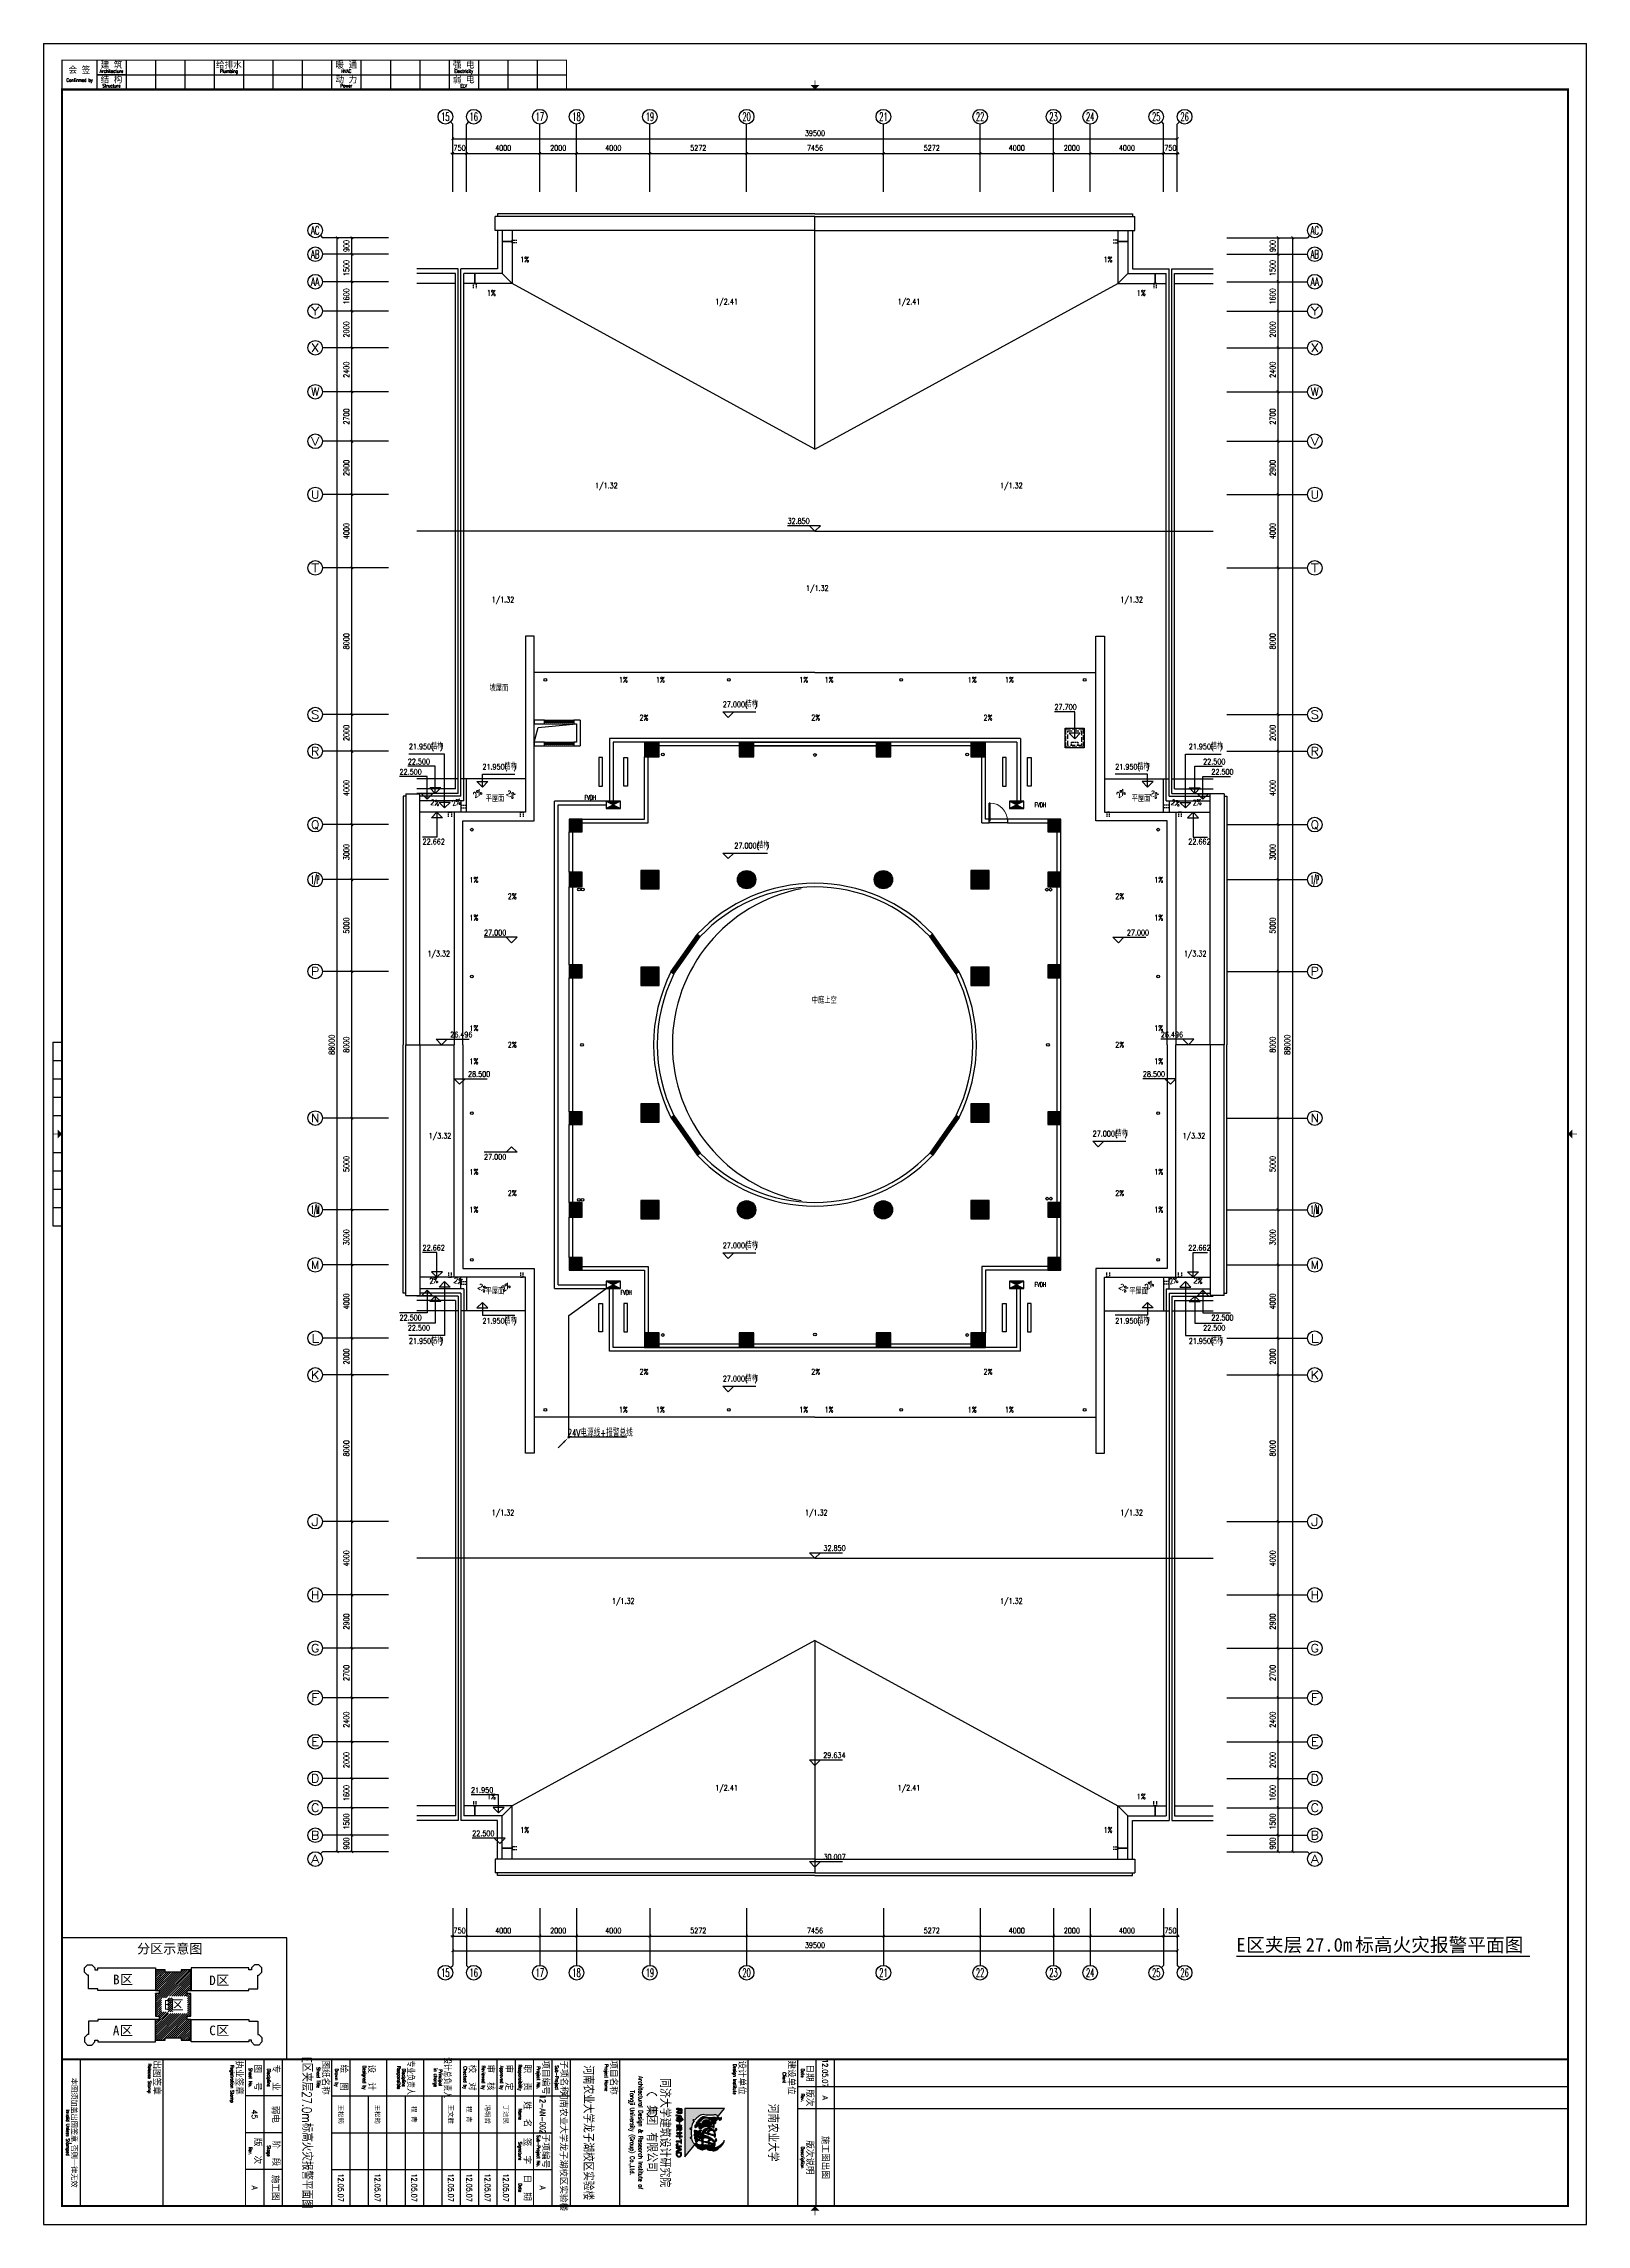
# Model space of a CAD drawing. Extents: x 190999 to 918899, y -200814 to 215286.
# Drawn here: x 834799 to 918899, y -200814 to -81914 of the extents above; entities that cross this region are included whole.
import ezdxf
from ezdxf.enums import TextEntityAlignment as Align

# ---------------------------------------------------------------- set-up
doc = ezdxf.new("R2010")
doc.units = 0
doc.header["$LTSCALE"] = 1000
doc.header["$MEASUREMENT"] = 0
doc.linetypes.add('DASH', pattern=[0.35, 0.25, -0.1])
doc.layers.get('Defpoints').update_dxf_attribs({"color": 1})
for name, color, linetype in [('00-EQUIP', 3, 'Continuous'), ('00-LWIRE', 4, 'Continuous'), ('00-WIRE-4', 6, 'Continuous'), ('A-墙线', 2, 'Continuous'), ('AXIS', 3, 'Continuous'), ('AXIS_TEXT', 7, 'Continuous'), ('COLUMN', 2, 'Continuous'), ('CTEXTW', 4, 'Continuous'), ('DIM_ELEV', 3, 'Continuous'), ('DIM_SYMB', 3, 'Continuous'), ('PUB_HATCH', 250, 'Continuous'), ('PUB_TEXT', 7, 'Continuous'), ('ROOF', 4, 'Continuous'), ('STAIR', 5, 'Continuous'), ('WALL', 2, 'Continuous'), ('WINDOW', 177, 'Continuous'), ('图框', 189, 'Continuous'), ('屋面排水', 4, 'Continuous'), ('房间名称', 7, 'Continuous'), ('暖通-风-说明', 3, 'Continuous'), ('洞口线', 165, 'Continuous'), ('看线', 137, 'Continuous'), ('看线1', 7, 'Continuous'), ('雨水管', 151, 'Continuous'), ('雨水管口', 6, 'Continuous')]:
    doc.layers.add(name, color=color, linetype=linetype)
doc.styles.add('_TCH_AXIS', font='COMPLEX', dxfattribs={"bigfont": 'GBCBIG'})
doc.styles.add('_TCH_DIM', font='SIMPLEX', dxfattribs={"bigfont": 'GBCBIG'})
doc.styles.add('COMPLEX', font='COMPLEX')
doc.styles.add('DIM_FONT', font='SIMPLEX', dxfattribs={"width": 0.7, "bigfont": 'GBCBIG'})
doc.styles.add('HT', font='simhei.ttf')
doc.styles.add('HZ-ZGBZ', font='romanc.shx', dxfattribs={"width": 0.65})
doc.styles.add('JIAO', font='tjromans.shx', dxfattribs={"bigfont": 'tjhztxt.shx'})
doc.styles.get("Standard").update_dxf_attribs({"font": 'simhei.ttf'})
doc.styles.add('TKZ1_tjhts.shx', font='tjromant.shx', dxfattribs={"bigfont": 'tjhts.shx'})
doc.styles.add('TKZ2_tjkts.shx', font='tjromant.shx', dxfattribs={"bigfont": 'tjkts.shx'})
doc.styles.add('XXK', font='romans.shx', dxfattribs={"width": 0.75, "bigfont": 'hzf.shx'})
doc.styles.add('车', font='simhei.ttf')
doc.linetypes.add('4INE', pattern='A,1,-0.15,["4",XXK,S=0.3,R=0,X=-0.1,Y=-0.1],-0.25', length=1.4)
doc.dimstyles.new('DIMN', dxfattribs={"dimtxt": 300, "dimasz": 100, "dimexe": 250, "dimexo": 300, "dimgap": 150, "dimtad": 1, "dimdec": 0, "dimzin": 0, "dimdsep": 46, "dimtxsty": 'DIM_FONT', "dimblk": 'ARCHTICK', "dimcen": 0.09, "dimclrt": 7, "dimazin": 2, "dimtfac": 1, "dimtdec": 0, "dimtix": 1, "dimtmove": 2, "dimatfit": 3, "dimfxl": 0, "dimtolj": 1, "dimtzin": 0, "dimarcsym": 0})

# ---------------------------------------------------------------- blocks, each defined once
blk = doc.blocks.new('TJAD_TK_LOGO')
at = {"layer": '图框'}
for points in [[(0.309, 0.239, -0.055111), (0.298, 0.218, -0.399817), (0.289, 0.213, -0.15154), (0.281, 0.216, -0.301448), (0.281, 0.226, 0.010306), (0.289, 0.248, -0.01851), (0.216, 0.33, -0.103184), (0.157, 0.423, -0.120959), (0.156, 0.5, 0.063512), (0.168, 0.638, 0.024265), (0.163, 0.716, -0.039016), (0.159, 0.759, -0.148803), (0.167, 0.795, -0.063522), (0.19, 0.819, -0.021561), (0.199, 0.827), (0, 0.989), (0, 0.014), (1.2, 0.014), (0.901, 0.256, -0.02734), (0.87, 0.232, -0.056811), (0.802, 0.195, -0.043653), (0.743, 0.178, 0.070224), (0.74, 0.168, -0.155586), (0.734, 0.146, -0.268078), (0.715, 0.144, 0.046034), (0.714, 0.151, -0.10837), (0.716, 0.158, 0.067272), (0.719, 0.172, 0.007869), (0.606, 0.171, -0.018474), (0.519, 0.174, 0.089356), (0.513, 0.16, -0.084297), (0.509, 0.144, -0.378712), (0.498, 0.137, -0.129516), (0.487, 0.142, 0.010082), (0.489, 0.148, -0.06366), (0.493, 0.159, -0.047427), (0.496, 0.17, 0.412458), (0.493, 0.175, 0.04646), (0.459, 0.179, -0.083304), (0.398, 0.192, -0.056916)], [(0.278, 0.851, 0.150805), (0.286, 0.87, 0.118181), (0.284, 0.888, 0.061251), (0.278, 0.901, 0.110829), (0.266, 0.912, 0.065976), (0.248, 0.919, 0.129921), (0.229, 0.92, 0.40681), (0.226, 0.916, 0.07663), (0.23, 0.907, -0.019502), (0.237, 0.896, -0.085799), (0.241, 0.884, -0.150999), (0.235, 0.858, -0.086307), (0.225, 0.846, -0.019332), (0.206, 0.833, 0.015742), (0.199, 0.827), (0.264, 0.775, -0.014783), (0.267, 0.774, -0.092021), (0.285, 0.767, -0.021612), (0.299, 0.758, 0.020501), (0.302, 0.757, -0.138406), (0.302, 0.756, -0.004327), (0.304, 0.756, 0.041521), (0.307, 0.755, 0.017006), (0.309, 0.756, 0.175362), (0.313, 0.76, 0.115175), (0.313, 0.77, 0.133458), (0.302, 0.795, 0.090138), (0.282, 0.811, 0.068529), (0.267, 0.817, -0.013934), (0.257, 0.819, -0.201719), (0.25, 0.824, -0.378426), (0.25, 0.831, -0.084166), (0.26, 0.837, 0.070184)], [(0.264, 0.775, 0.064867), (0.248, 0.774, 0.116531), (0.226, 0.765, 0.208218), (0.216, 0.75, 0.02194), (0.216, 0.741, -0.003556), (0.223, 0.64, -0.008585), (0.225, 0.606, -0.036626), (0.224, 0.587, -0.030322), (0.219, 0.565, 0.008639), (0.208, 0.528, 0.029199), (0.201, 0.493, 0.047639), (0.199, 0.469, 0.083135), (0.203, 0.45, 0.077424), (0.222, 0.419, 0.095524), (0.251, 0.392, 0.133345), (0.255, 0.391, 0.037671), (0.266, 0.395, -0.074764), (0.289, 0.401, -0.017227), (0.311, 0.402, 0.103318), (0.324, 0.403, 0.529251), (0.324, 0.406, 0.058891), (0.31, 0.414, -0.106556), (0.272, 0.441, -0.157893), (0.244, 0.5, -0.090292), (0.241, 0.541, -0.061166), (0.257, 0.612, -0.11155), (0.27, 0.637, -0.016825), (0.293, 0.661, -0.002917), (0.333, 0.697, 0.013927), (0.345, 0.708)], [(0.474, 0.731, 0.018572), (0.473, 0.731), (0.473, 0.732, 0.06936), (0.47, 0.733, 0.047212), (0.46, 0.735, 0.024282), (0.443, 0.735, -0.000753), (0.412, 0.735, -0.013374), (0.392, 0.736, -0.164458), (0.382, 0.74, -0.15617), (0.376, 0.751, 0.064833), (0.371, 0.765, 0.17195), (0.36, 0.774, 0.077232), (0.348, 0.779, 0.099365), (0.341, 0.778, 0.128164), (0.335, 0.776, 0.199677), (0.331, 0.766, 0.156287), (0.335, 0.754, 0.086381), (0.343, 0.746, 0.029794), (0.351, 0.742, -0.218512), (0.359, 0.734, -0.050196), (0.36, 0.726, -0.223734), (0.356, 0.72, -0.013892), (0.345, 0.708), (0.359, 0.697, -0.00619), (0.387, 0.712, -0.093205), (0.434, 0.721, -0.103421), (0.439, 0.72, -0.384925), (0.441, 0.717, -0.045853), (0.438, 0.703, -0.014561), (0.423, 0.658, 0.006316), (0.419, 0.648), (0.432, 0.637, -0.003465), (0.435, 0.644, -0.002724), (0.456, 0.704, -0.338072), (0.461, 0.707, 0.005218), (0.473, 0.707, 0.309415), (0.476, 0.708, 0.132077), (0.479, 0.71, 0.147744), (0.481, 0.715, 0.135646), (0.481, 0.723, 0.18433)], [(0.756, 0.375, 0.010654), (0.758, 0.371, 0.091005), (0.765, 0.363, 0.311976), (0.77, 0.363)]]:
    blk.add_hatch(color=256, dxfattribs=at).paths.add_polyline_path(points)
h = blk.add_hatch(color=256, dxfattribs=at)
h.paths.add_polyline_path([(0.393, 0.563, -0.011586), (0.397, 0.579, 0.253288), (0.396, 0.579, 0.095247), (0.388, 0.58, -0.0106), (0.376, 0.58, -0.133876), (0.361, 0.583, -0.082431), (0.345, 0.596, -0.01622), (0.332, 0.612, 0.042319), (0.324, 0.621, 0.140851), (0.317, 0.624, 0.145933), (0.308, 0.622, 0.038492), (0.302, 0.618), (0.302, 0.618, 0.000616), (0.3, 0.616, 0.032553), (0.298, 0.615, 0.095329), (0.294, 0.61, 0.096767), (0.291, 0.597, -0.001525), (0.288, 0.574, 0.034244), (0.285, 0.552, 0.085899), (0.292, 0.504, 0.097395), (0.314, 0.467, 0.083463), (0.339, 0.445, 0.098864), (0.352, 0.441, 0.30663), (0.356, 0.443, 0.075685), (0.361, 0.453, 0.009946), (0.371, 0.491, -0.023424), (0.378, 0.51, 0.034776)])
h.paths.add_polyline_path([(0.333, 0.372, 0.321528), (0.33, 0.377, 0.021484), (0.291, 0.382, 0.022843), (0.282, 0.382, 0.102534), (0.276, 0.381, 0.130045), (0.272, 0.378, 0.267367), (0.271, 0.374, -0.005872), (0.276, 0.364, 0.058515), (0.28, 0.355, 0.081344), (0.295, 0.338, 0.099387), (0.309, 0.33, 0.035917), (0.315, 0.328, 0.245908), (0.318, 0.33, 0.105203), (0.327, 0.349, -0.034055), (0.332, 0.365, 0.056891)])
h.paths.add_polyline_path([(0.431, 0.34, 0.245812), (0.436, 0.359, 0.065072), (0.425, 0.393, 0.134826), (0.425, 0.393, -0.114996), (0.425, 0.394, 0.061748), (0.418, 0.405, 0.16919), (0.41, 0.409, 0.009694), (0.393, 0.411, 0.017654), (0.382, 0.412, 0.044621), (0.374, 0.411, 0.15913), (0.368, 0.408, 0.263058), (0.367, 0.404, 0.037983), (0.375, 0.384, -0.091013), (0.378, 0.375, -0.183458), (0.376, 0.37, -0.186991), (0.37, 0.367, -0.076588), (0.364, 0.367, 0.012233), (0.357, 0.368, 0.175338), (0.353, 0.367, 0.023216), (0.34, 0.33, 0.04069), (0.336, 0.312, 0.28537), (0.339, 0.306, 0.048651), (0.347, 0.302, -0.083296), (0.359, 0.295, 0.044689), (0.367, 0.289, 0.196761), (0.378, 0.288, 0.127879), (0.395, 0.298, 0.050671)])
h.paths.add_polyline_path([(0.463, 0.285, 0.013244), (0.461, 0.293, 0.042352), (0.454, 0.311, 0.086452), (0.451, 0.314, 0.181931), (0.447, 0.314, 0.105167), (0.437, 0.307, 0.063777), (0.422, 0.289, 0.079039), (0.415, 0.273, 0.295118), (0.417, 0.263, 0.12746), (0.426, 0.259, 0.051219), (0.438, 0.258, -0.006938), (0.459, 0.255, 0.101871), (0.472, 0.256, 0.282022), (0.475, 0.26, 0.127329), (0.473, 0.266), (0.473, 0.266, -0.004335)])
h.paths.add_polyline_path([(0.658, 0.308, -0.058552), (0.645, 0.335, -0.043685), (0.641, 0.359, 0.088622), (0.637, 0.372, 0.151789), (0.622, 0.385, -0.046532), (0.606, 0.394, 0.04555), (0.599, 0.398, 0.043142), (0.597, 0.399), (0.597, 0.399, 0.251715), (0.586, 0.396, 0.137334), (0.576, 0.371, -0.022108), (0.571, 0.349, 0.025269), (0.557, 0.305, -0.028381), (0.55, 0.284, 0.095667), (0.544, 0.258, 0.266705), (0.554, 0.241, 0.133638), (0.581, 0.24, 0.117773), (0.634, 0.259, 0.081266), (0.66, 0.285, 0.080524), (0.663, 0.292), (0.663, 0.292), (0.664, 0.292), (0.664, 0.295), (0.663, 0.295, 0.059624)])
h.paths.add_polyline_path([(0.568, 0.406, 0.121011), (0.564, 0.41, 0.051248), (0.55, 0.42, 0.077555), (0.545, 0.422, 0.238499), (0.542, 0.421, 0.167798), (0.541, 0.418, 0.09655), (0.541, 0.4, -0.014406), (0.543, 0.392, -0.00033), (0.545, 0.375, 0.1059), (0.551, 0.357, 0.313865), (0.556, 0.357, 0.231713), (0.56, 0.364, 0.026659), (0.564, 0.385, -0.007425), (0.568, 0.4, 0.16995)])
h.paths.add_polyline_path([(0.679, 0.25, 0.082015), (0.68, 0.258, 0.360369), (0.675, 0.264, 0.094324), (0.668, 0.263, 0.109868), (0.666, 0.263, -0.017853), (0.664, 0.262), (0.663, 0.262, 0.095638), (0.652, 0.251, 0.069381), (0.647, 0.242, 0.391778), (0.649, 0.238, 0.16265), (0.658, 0.237, 0.029698), (0.663, 0.239), (0.664, 0.239, 0.027865), (0.674, 0.243, 0.232972)])
h.paths.add_polyline_path([(0.765, 0.309, -0.00792), (0.766, 0.312, -0.04061), (0.767, 0.316, 0.057732), (0.769, 0.323, 0.231089), (0.766, 0.331, 0.223752), (0.755, 0.33, 0.032861), (0.734, 0.315, -0.012035), (0.716, 0.303, 0.160241), (0.7, 0.287, 0.160304), (0.7, 0.267, 0.221951), (0.709, 0.256, 0.080228), (0.726, 0.248, 0.124433), (0.741, 0.247, 0.177577), (0.748, 0.255, 0.06059), (0.758, 0.283, -0.013372)])
h = blk.add_hatch(color=256, dxfattribs=at)
h.paths.add_polyline_path([(0.419, 0.648), (0.359, 0.697, 0.122439), (0.344, 0.679, 0.077208), (0.338, 0.662, 0.221374), (0.343, 0.64, -0.044103), (0.353, 0.625, 0.092474), (0.367, 0.606, 0.149827), (0.383, 0.599, 0.078107), (0.401, 0.6, 0.300992), (0.408, 0.607, 0.003448), (0.412, 0.624, -0.014936)])
h.paths.add_polyline_path([(0.448, 0.531, -0.118411), (0.466, 0.61), (0.432, 0.637, 0.013731), (0.424, 0.609, 0.354128), (0.426, 0.607, 0.149403), (0.425, 0.606, -0.033756), (0.429, 0.605, -0.301225), (0.432, 0.602, -0.067966), (0.431, 0.585, -0.155357), (0.425, 0.583, -0.0383), (0.418, 0.581, 0.394404), (0.414, 0.577, -0.002997), (0.393, 0.506, 0.027314), (0.376, 0.437, 0.262389), (0.377, 0.431, 0.054171), (0.409, 0.43, -0.120269), (0.432, 0.428, -0.238212), (0.445, 0.415, -0.030328), (0.452, 0.384, 0.177342), (0.459, 0.369, 0.189169), (0.473, 0.367, 0.024901), (0.494, 0.37, 0.43233), (0.503, 0.381, 0.054023), (0.499, 0.406, 0.072563), (0.493, 0.423, -0.024272), (0.473, 0.455, -0.09052)])
h.paths.add_polyline_path([(0.591, 0.509), (0.494, 0.587, 0.02545), (0.492, 0.572, 0.128799), (0.501, 0.52, 0.044216), (0.522, 0.484, 0.076323), (0.548, 0.46, 0.034366), (0.562, 0.452, 0.076032), (0.572, 0.449, 0.341488), (0.575, 0.451, 0.069217), (0.584, 0.479, 0.009229)])
h.paths.add_polyline_path([(0.606, 0.496, 0.003269), (0.602, 0.481, 0.051211), (0.597, 0.445, 0.204101), (0.599, 0.435, -0.011598), (0.623, 0.42, -0.044991), (0.66, 0.394, -0.200983), (0.669, 0.38, -0.006426), (0.679, 0.338, 0.079721), (0.687, 0.311, 0.326464), (0.691, 0.309, 0.087838), (0.695, 0.311, 0.087656), (0.715, 0.332, 0.286319), (0.72, 0.36, 0.076349), (0.701, 0.389, -0.160397), (0.676, 0.44), (0.676, 0.44)])
h.paths.add_polyline_path([(0.852, 0.297), (0.79, 0.347, 0.007087), (0.777, 0.301, 0.070922), (0.774, 0.275, 0.248353), (0.779, 0.265, 0.199635), (0.795, 0.268, -0.006886), (0.813, 0.275, 0.05678), (0.847, 0.293, 0.006803)])
h = blk.add_hatch(color=256, dxfattribs=at)
h.paths.add_polyline_path([(0.712, 0.755, 0.083086), (0.708, 0.761, 0.127732), (0.701, 0.764, 0.060999), (0.673, 0.768, 0.050289), (0.649, 0.769, 0.061315), (0.626, 0.765, -0.058239), (0.605, 0.759, -0.023274), (0.577, 0.756, -0.318074), (0.565, 0.762, -0.012807), (0.546, 0.787, 0.176594), (0.527, 0.801, 0.141446), (0.512, 0.802, 0.254042), (0.501, 0.793, 0.094349), (0.5, 0.777, 0.272202), (0.507, 0.767, 0.06938), (0.523, 0.763, -0.099001), (0.54, 0.758, -0.173209), (0.549, 0.747, -0.244282), (0.547, 0.738, -0.042049), (0.531, 0.716, 0.019533), (0.504, 0.683, 0.074328), (0.489, 0.659, -0.003717), (0.466, 0.61), (0.494, 0.587, -0.03259), (0.498, 0.607, -0.114709), (0.504, 0.617), (0.507, 0.619), (0.509, 0.62), (0.512, 0.62), (0.514, 0.619), (0.523, 0.614), (0.529, 0.609), (0.548, 0.592), (0.554, 0.586), (0.555, 0.586, 0.137325), (0.563, 0.582, 0.052206), (0.581, 0.58, -0.039081), (0.596, 0.578, -0.061234), (0.6, 0.577, -0.389955), (0.602, 0.574, -0.015439), (0.601, 0.566, -0.009793), (0.592, 0.514, -0.001555), (0.591, 0.509), (0.606, 0.496, -0.005675), (0.613, 0.522, 0.021764), (0.624, 0.57, -0.037231), (0.627, 0.579, -0.166808), (0.63, 0.581, 0.014415), (0.637, 0.584, 0.232872), (0.642, 0.591, 0.087887), (0.641, 0.601, 0.002273), (0.638, 0.615, -0.178357), (0.638, 0.619, -0.001216), (0.651, 0.66, -0.011476), (0.664, 0.699, -0.017032), (0.676, 0.729, -0.192629), (0.689, 0.74, -0.05264), (0.702, 0.745, 0.121865), (0.712, 0.748, 0.384919)])
h.paths.add_polyline_path([(0.597, 0.737, -0.021509), (0.628, 0.747, -0.053885), (0.638, 0.749, -0.363115), (0.652, 0.741, -0.093078), (0.646, 0.705, 0.023125), (0.622, 0.626, -0.067346), (0.613, 0.603, -0.278742), (0.606, 0.6, -0.067064), (0.586, 0.602, -0.223721), (0.563, 0.619, -0.070697), (0.543, 0.661, -0.171192), (0.544, 0.69, -0.090372), (0.564, 0.717, -0.097027)], flags=16)
h = blk.add_hatch(color=256, dxfattribs=at)
h.paths.add_polyline_path([(0.982, 0.688, -0.266995), (0.988, 0.691, -0.078548), (0.994, 0.689, -0.061401), (1.001, 0.685, -0.140506), (1.007, 0.676, -0.075077), (1.01, 0.653, -0.023792), (1.008, 0.62, 0.028581), (1.007, 0.585, 0.083513), (1.009, 0.572, 0.556873), (1.014, 0.571, 0.099876), (1.028, 0.596, 0.058859), (1.035, 0.633, 0.00868), (1.036, 0.66, -0.055868), (1.045, 0.71, 0.012909), (1.049, 0.719, 0.07627), (1.048, 0.734, 0.168287), (0.983, 0.856, 0.045812), (0.89, 0.946, 0.082299), (0.824, 0.983, 0.045024), (0.802, 0.988, 0.184323), (0.796, 0.987, 0.401214), (0.797, 0.985, 0.073894), (0.803, 0.98, 0.009968), (0.828, 0.967, -0.045085), (0.849, 0.953, -0.042435), (0.89, 0.913, -0.014659), (0.933, 0.859, -0.075958), (0.979, 0.767, 0.183281), (0.919, 0.704, 0.093166), (0.905, 0.577, 0.002645), (0.905, 0.539), (0.95, 0.539, -0.021718), (0.951, 0.561, -0.060902), (0.951, 0.563, -0.750169), (0.953, 0.563, -0.062141), (0.956, 0.558, -0.02804), (0.962, 0.541, -0.001207), (0.963, 0.539), (0.999, 0.539), (0.998, 0.542), (0.986, 0.581, -0.042759), (0.971, 0.648, -0.166183), (0.976, 0.68, -0.02967)])
h.paths.add_polyline_path([(0.921, 0.747, 0.337691), (0.922, 0.75, 0.234051), (0.918, 0.756, 0.085029), (0.898, 0.762, 0.109404), (0.867, 0.76, 0.027051), (0.842, 0.75, 0.096966), (0.82, 0.779, 0.147389), (0.788, 0.798, 0.110178), (0.765, 0.798, 0.193659), (0.754, 0.789, 0.105864), (0.751, 0.781, 0.322715), (0.756, 0.77, 0.090222), (0.775, 0.763, 0.021428), (0.79, 0.76, -0.062248), (0.802, 0.756, -0.0489), (0.814, 0.75, 0.061445), (0.828, 0.743, 0.045204), (0.773, 0.709, 0.105153), (0.746, 0.68, 0.017534), (0.699, 0.593, 0.04727), (0.677, 0.539), (0.731, 0.539, -0.016538), (0.733, 0.546, -0.06987), (0.755, 0.615, -0.55525), (0.762, 0.616, 0.087068), (0.773, 0.608, 0.000587), (0.779, 0.605, 0.051645), (0.781, 0.604, 0.002312), (0.798, 0.592, 0.1078), (0.815, 0.585, 0.06971), (0.83, 0.588, -0.002349), (0.824, 0.554, -0.014725), (0.822, 0.539), (0.839, 0.539, -0.003665), (0.842, 0.55, -0.003176), (0.85, 0.584, -0.214328), (0.855, 0.589, 0.079005), (0.864, 0.594, 0.136284), (0.869, 0.604, 0.042038), (0.87, 0.61, 0.121208), (0.869, 0.615, 0.033156), (0.864, 0.622, -0.089896), (0.861, 0.627, -0.153361), (0.862, 0.632, -0.00558), (0.876, 0.678, -0.02004), (0.892, 0.724, -0.10938), (0.9, 0.737, 0.024126), (0.911, 0.741, 0.094696)])
h.paths.add_polyline_path([(0.871, 0.737, -0.143663), (0.867, 0.714, 0.018808), (0.849, 0.654, -0.117601), (0.837, 0.612, -0.229986), (0.819, 0.61, -0.2857), (0.79, 0.639, -0.267121), (0.803, 0.697, -0.053371), (0.832, 0.724, -0.07094), (0.861, 0.743, -0.49062)], flags=16)
h = blk.add_hatch(color=256, dxfattribs=at)
h.paths.add_polyline_path([(0.952, 0.5, -0.00262), (0.951, 0.526, -0.01182), (0.95, 0.539), (0.905, 0.539, 0.006126), (0.905, 0.449, 0.002492), (0.906, 0.412, 0.048247), (0.887, 0.46, 0.065909), (0.883, 0.465, 0.224936), (0.877, 0.467, 0.038284), (0.864, 0.466, -0.06616), (0.83, 0.465, -0.485088), (0.827, 0.467, -0.101913), (0.828, 0.487, -0.016956), (0.839, 0.539), (0.822, 0.539, -0.017973), (0.817, 0.52, -0.010562), (0.81, 0.476, -0.208845), (0.803, 0.461, -0.11949), (0.791, 0.457, -0.131776), (0.748, 0.465, -0.127624), (0.732, 0.488, -0.118385), (0.731, 0.539), (0.677, 0.539, 0.005191), (0.675, 0.533, 0.105733), (0.676, 0.44), (0.718, 0.405), (0.745, 0.405, -0.078177), (0.747, 0.414, -0.129583), (0.758, 0.426, -0.224047), (0.779, 0.429, -0.071036), (0.78, 0.429, 0.101063), (0.781, 0.428, -0.019588), (0.783, 0.428, -0.023828), (0.784, 0.427, -0.322257), (0.79, 0.416, -0.013384), (0.788, 0.405), (0.804, 0.405, -0.014271), (0.808, 0.414, -0.194353), (0.821, 0.43, -0.094044), (0.855, 0.439, -0.035175), (0.871, 0.44, -0.177154), (0.88, 0.432, -0.054292), (0.893, 0.405), (0.948, 0.405, 0.016129), (0.951, 0.417, 0.043741), (0.953, 0.46, 0.012835)])
h.paths.add_polyline_path([(1.021, 0.458), (1.011, 0.5), (0.999, 0.539), (0.963, 0.539, -0.013434), (0.968, 0.518, -0.01242), (0.972, 0.498, -0.017255), (0.974, 0.479, -0.024091), (0.974, 0.433, -0.03797), (0.971, 0.405), (1.012, 0.405, 0.01383), (1.019, 0.427, 0.116879)])
h.paths.add_polyline_path([(0.967, 0.319, 0.068823), (0.992, 0.356, 0.031999), (1.012, 0.405), (0.971, 0.405, -0.002893), (0.971, 0.403, -0.072675), (0.96, 0.375, -0.038888), (0.948, 0.355, -0.02059), (0.929, 0.332, -0.114728), (0.923, 0.326, -0.052839), (0.914, 0.32), (0.911, 0.319), (0.909, 0.319), (0.909, 0.322), (0.914, 0.334), (0.918, 0.341), (0.933, 0.363), (0.941, 0.383), (0.941, 0.384, 0.030329), (0.948, 0.405), (0.893, 0.405, -0.019139), (0.897, 0.395, -0.131139), (0.901, 0.371, -0.068706), (0.888, 0.337, -0.106182), (0.87, 0.312, -0.027075), (0.852, 0.297), (0.901, 0.256, 0.015633), (0.918, 0.272, -0.009266)])
h = blk.add_hatch(color=256, dxfattribs=at)
h.paths.add_polyline_path([(0.798, 0.379, -0.041396), (0.804, 0.405), (0.788, 0.405, -0.011453), (0.786, 0.396, -0.01007), (0.783, 0.379, -0.034546), (0.778, 0.371, -0.087737), (0.77, 0.363), (0.79, 0.347), (0.79, 0.347, 0.020125)])
h.paths.add_polyline_path([(0.745, 0.405), (0.718, 0.405), (0.756, 0.375, -0.051476), (0.747, 0.393, -0.099669)])
h = blk.add_hatch(color=256, dxfattribs=at)
h.paths.add_polyline_path([(0.109, -0.055, 0.215782), (0.096, -0.053, 0.067417), (0.088, -0.057, -0.168397), (0.072, -0.061, -0.018722), (0.056, -0.059, 0.069135), (0.037, -0.058, -0.211583), (0.032, -0.057, 0.012327), (0.027, -0.054, 0.18165), (0.023, -0.055, 0.234564), (0.014, -0.061, 0.06939), (0.009, -0.077, 0.040114), (0.004, -0.126, 0.00862), (0.004, -0.151, 0.034302), (0.003, -0.186, 0.240525), (0.011, -0.199, 0.151405), (0.014, -0.2, 0.254247), (0.016, -0.192, 0.038225), (0.017, -0.166, -0.061608), (0.019, -0.146, 0.026815), (0.022, -0.113, -0.054652), (0.026, -0.093, -0.028262), (0.029, -0.084, -0.253686), (0.038, -0.079, 0.007206), (0.049, -0.078, -0.006599), (0.073, -0.075, 0.009999), (0.084, -0.072, -0.062381), (0.093, -0.073, -0.15567), (0.099, -0.077, -0.051163), (0.105, -0.085, -0.102101), (0.107, -0.091, -0.03095), (0.107, -0.129, 0.010088), (0.107, -0.15, -0.131285), (0.104, -0.163, -0.019629), (0.101, -0.168, -0.485137), (0.096, -0.17, 0.001583), (0.093, -0.168, 0.165296), (0.088, -0.17, 0.24859), (0.085, -0.178, 0.066176), (0.088, -0.189, 0.038595), (0.091, -0.194, 0.378365), (0.095, -0.196, 0.077759), (0.104, -0.183, 0.016012), (0.112, -0.17, 0.054651), (0.118, -0.155, 0.087206), (0.123, -0.112, 0.064902), (0.117, -0.068, 0.144064)])
h.paths.add_polyline_path([(0.063, -0.093), (0.056, -0.093), (0.053, -0.094), (0.049, -0.096), (0.047, -0.097), (0.046, -0.1, 0.333571), (0.046, -0.104, 0.045952), (0.052, -0.107, 0.064784), (0.062, -0.109, 0.210865), (0.068, -0.107, 0.127927), (0.071, -0.102, 0.211886), (0.07, -0.096, 0.12013), (0.067, -0.094)], flags=17)
h.paths.add_polyline_path([(0.058, -0.146, -0.039434), (0.061, -0.152, 0.054133), (0.064, -0.158, 0.123184), (0.08, -0.15, 0.140353), (0.084, -0.143, 0.284617), (0.083, -0.139, -0.012464), (0.076, -0.135, 0.016141), (0.064, -0.126, -0.029736), (0.041, -0.127, -0.149024), (0.037, -0.13, 0.190304), (0.034, -0.134, 0.089845), (0.033, -0.143, 0.171078), (0.041, -0.157, 0.249801), (0.05, -0.159, 0.378768), (0.055, -0.153, 0.031236), (0.054, -0.146), (0.056, -0.144)], flags=17)
h.paths.add_polyline_path([(0.194, -0.081, -0.130766), (0.193, -0.083, -0.049), (0.189, -0.09, 0.175351), (0.187, -0.096, 0.389375), (0.189, -0.097, 0.146359), (0.197, -0.094, 0.079034), (0.202, -0.089, 0.101244), (0.205, -0.084, 0.132531), (0.205, -0.077, 0.067751), (0.203, -0.072, 0.050259), (0.2, -0.068, 0.454265), (0.198, -0.068, 0.06765), (0.196, -0.073, 0.007561)])
h.paths.add_polyline_path([(0.189, -0.104, 0.313541), (0.186, -0.1, 0.335576), (0.183, -0.102, 0.015792), (0.178, -0.135, -0.057755), (0.171, -0.161, 0.000363), (0.163, -0.186, 0.094511), (0.167, -0.207, 0.230423), (0.17, -0.211, 0.369117), (0.176, -0.206, 0.039319), (0.18, -0.185, -0.109188), (0.189, -0.149, 0.00425), (0.191, -0.143, 0.032369), (0.189, -0.118, -0.025515)])
h.paths.add_polyline_path([(0.251, -0.045, 0.093827), (0.236, -0.063, 0.302072), (0.237, -0.068, 0.296548), (0.244, -0.068, 0.04254), (0.259, -0.06, -0.129019), (0.275, -0.057, -0.117204), (0.279, -0.058, -0.328405), (0.279, -0.061, -0.051459), (0.27, -0.072, 0.085646), (0.26, -0.09, 0.031903), (0.26, -0.093, -0.315533), (0.256, -0.098, -0.134544), (0.251, -0.099, -0.408117), (0.248, -0.096, 0.035639), (0.244, -0.085, 0.084333), (0.242, -0.081, 0.358627), (0.239, -0.08, 0.227473), (0.233, -0.092, 0.148882), (0.235, -0.099, -0.254787), (0.236, -0.106, -0.110418), (0.229, -0.113, -0.032156), (0.217, -0.121, 0.122106), (0.21, -0.128, 0.074479), (0.204, -0.144, 0.233421), (0.206, -0.152, 0.316166), (0.217, -0.152, 0.122903), (0.231, -0.14, 0.056501), (0.241, -0.125, -0.025506), (0.247, -0.11, -0.174643), (0.26, -0.101, 0.004602), (0.266, -0.098, -0.251477), (0.264, -0.107, -0.130218), (0.259, -0.112, 0.16089), (0.254, -0.116, 0.172735), (0.253, -0.123, 0.448793), (0.261, -0.125, 0.141971), (0.272, -0.109, 0.057248), (0.276, -0.094, -0.334885), (0.284, -0.087, -0.076773), (0.288, -0.087, -0.545841), (0.289, -0.089, -0.008092), (0.289, -0.104, 0.139136), (0.295, -0.124, 0.144746), (0.301, -0.128, 0.355116), (0.304, -0.126, 0.046986), (0.306, -0.118, 0.052614), (0.307, -0.115, 0.237681), (0.306, -0.113, 0.025436), (0.302, -0.111, -0.354836), (0.298, -0.107, -0.049448), (0.297, -0.093, -0.035628), (0.297, -0.088, -0.387964), (0.3, -0.084, -0.009611), (0.307, -0.081, 0.187317), (0.311, -0.078, 0.232403), (0.311, -0.072, 0.143525), (0.31, -0.072, 0.022411), (0.288, -0.082, -0.00319), (0.28, -0.086, -0.206179), (0.276, -0.086, -0.165764), (0.274, -0.084, -0.217969), (0.274, -0.08, -0.110096), (0.284, -0.068, -0.031862), (0.296, -0.059, 0.078929), (0.299, -0.057, 0.264707), (0.3, -0.055, 0.034215), (0.298, -0.052, 0.174735), (0.296, -0.052, 0.001752), (0.292, -0.052, -0.177458), (0.287, -0.05, -0.140307), (0.283, -0.047, -0.275752), (0.284, -0.041, 0.167681), (0.285, -0.035, 0.301407), (0.279, -0.03, 0.08311), (0.273, -0.03, 0.130737)])
h.paths.add_polyline_path([(0.327, -0.118, 0.027579), (0.343, -0.127, 0.154526), (0.354, -0.127, 0.082415), (0.363, -0.125, 0.312986), (0.363, -0.119, 0.221824), (0.36, -0.116, 0.031656), (0.355, -0.116, -0.00721), (0.342, -0.112, -0.071904), (0.327, -0.106, -0.267193), (0.324, -0.1, -0.023267), (0.328, -0.092, 0.395574), (0.325, -0.085, 0.188464), (0.317, -0.087, 0.051998), (0.311, -0.09, 0.108508), (0.306, -0.097, 0.200123), (0.304, -0.104, 0.191616), (0.308, -0.109, -0.01282)])
h.paths.add_polyline_path([(0.306, -0.135, 0.188222), (0.299, -0.134, 0.20573), (0.291, -0.139, 0.018376), (0.285, -0.149, -0.117409), (0.277, -0.159, -0.060927), (0.277, -0.146, 0.215117), (0.274, -0.142, 0.470033), (0.27, -0.143, -0.045545), (0.262, -0.149, -0.074224), (0.255, -0.151, -0.568137), (0.252, -0.149, -0.07678), (0.253, -0.144, 0.100197), (0.253, -0.135, 0.387299), (0.25, -0.133, 0.118665), (0.248, -0.134, 0.185429), (0.241, -0.147, -0.018374), (0.239, -0.158, 0.026924), (0.236, -0.169, -0.013447), (0.235, -0.18, 0.097057), (0.236, -0.192, 0.277047), (0.24, -0.195, 0.192921), (0.243, -0.193, 0.125735), (0.246, -0.18, -0.084178), (0.249, -0.165, -0.292454), (0.257, -0.16, -0.427415), (0.263, -0.166, -0.039723), (0.262, -0.177, 0.744354), (0.267, -0.179, 0.173973), (0.275, -0.172, -0.079593), (0.283, -0.162, 0.037997), (0.292, -0.152, -0.536451), (0.3, -0.152, -0.220641), (0.303, -0.166, -0.033334), (0.3, -0.178, -0.02197), (0.292, -0.196, -0.036413), (0.288, -0.204, 0.059035), (0.288, -0.205, 0.221247), (0.289, -0.208, 0.229092), (0.291, -0.208, 0.104052), (0.294, -0.206, 0.039622), (0.303, -0.189, 0.031663), (0.312, -0.173, 0.083922), (0.315, -0.156, 0.095464), (0.311, -0.142, 0.118136)])
h.paths.add_polyline_path([(0.429, -0.094), (0.441, -0.085, 0.028783), (0.422, -0.063), (0.41, -0.071, -0.06685)])
h.paths.add_polyline_path([(0.421, -0.105), (0.402, -0.104), (0.397, -0.104), (0.395, -0.104), (0.395, -0.118), (0.401, -0.118), (0.409, -0.117), (0.416, -0.117), (0.416, -0.171, -0.223037), (0.41, -0.183, -0.003297), (0.409, -0.184), (0.42, -0.194, 0.201777), (0.422, -0.192, -0.033526), (0.454, -0.166, -0.02738), (0.447, -0.153, -0.067274), (0.43, -0.17, -0.004515), (0.43, -0.112, -0.051491), (0.431, -0.104)])
h.paths.add_polyline_path([(0.468, -0.078), (0.468, -0.091, -0.202539), (0.461, -0.102, -0.066868), (0.447, -0.111, -0.101276), (0.461, -0.119, 0.145344), (0.479, -0.102, 0.140249), (0.482, -0.075, -0.003162), (0.512, -0.075, -0.016144), (0.511, -0.091, 0.052901), (0.512, -0.109, 0.214665), (0.515, -0.112, 0.093296), (0.515, -0.112, 0.137117), (0.524, -0.113, 0.000424), (0.537, -0.112, 0.022294), (0.552, -0.111), (0.554, -0.095), (0.55, -0.096), (0.546, -0.097), (0.542, -0.098), (0.536, -0.099), (0.532, -0.1), (0.527, -0.099), (0.526, -0.096), (0.527, -0.081), (0.528, -0.063), (0.521, -0.063), (0.511, -0.063), (0.498, -0.063), (0.486, -0.063), (0.477, -0.063), (0.467, -0.063)])
h.paths.add_polyline_path([(0.506, -0.122, -0.002263), (0.465, -0.122, -0.028919), (0.449, -0.121), (0.449, -0.135), (0.457, -0.134), (0.467, -0.133, -0.001197), (0.501, -0.133, 0.000411), (0.519, -0.133, -0.117897), (0.498, -0.165, -0.081518), (0.473, -0.138), (0.459, -0.142, 0.067412), (0.487, -0.172, -0.099344), (0.437, -0.187, -0.117302), (0.449, -0.199, 0.051291), (0.498, -0.18, 0.052048), (0.547, -0.197, -0.102524), (0.557, -0.182, -0.086164), (0.51, -0.172, 0.112398), (0.541, -0.121, -0.018709)])
h.paths.add_polyline_path([(0.604, -0.118), (0.604, -0.175, -0.094232), (0.598, -0.183), (0.608, -0.197), (0.647, -0.161), (0.64, -0.147), (0.619, -0.169), (0.619, -0.124, -0.058001), (0.621, -0.106, 0.319569), (0.62, -0.105, 0.045142), (0.606, -0.106, 0.020451), (0.594, -0.106, -0.034776), (0.578, -0.105), (0.578, -0.119, -0.030546)])
h.paths.add_polyline_path([(0.61, -0.06), (0.595, -0.066, -0.049542), (0.614, -0.094), (0.63, -0.087, 0.030356)])
h.paths.add_polyline_path([(0.66, -0.105, -0.019379), (0.635, -0.104), (0.635, -0.119, -0.02608), (0.66, -0.118), (0.682, -0.118), (0.682, -0.173, -0.021278), (0.681, -0.201), (0.697, -0.201, -0.017067), (0.697, -0.172), (0.697, -0.118), (0.715, -0.118, -0.024313), (0.741, -0.119), (0.741, -0.104, -0.018656), (0.71, -0.105), (0.697, -0.105), (0.697, -0.077, -0.143011), (0.702, -0.059, 0.162811), (0.697, -0.057, 0.035376), (0.685, -0.056, 0.004148), (0.681, -0.056, -0.046173), (0.682, -0.068, -0.00345), (0.682, -0.105, -0.001359)])
h.paths.add_polyline_path([(0.767, -0.069), (0.767, -0.085), (0.808, -0.085), (0.808, -0.2), (0.826, -0.2), (0.826, -0.085), (0.867, -0.085), (0.867, -0.069)])
h.paths.add_polyline_path([(0.93, -0.157, -0.040499), (0.929, -0.174, -0.3078), (0.915, -0.188, -0.189438), (0.897, -0.184, -0.186489), (0.89, -0.172, -0.07743), (0.889, -0.158), (0.872, -0.158, 0.198241), (0.882, -0.194, 0.214326), (0.91, -0.204, 0.249549), (0.941, -0.191, 0.135294), (0.948, -0.164), (0.948, -0.069), (0.93, -0.069)])
h.paths.add_polyline_path([(1.028, -0.069), (1.009, -0.069), (0.96, -0.2), (0.979, -0.2), (0.993, -0.161), (1.044, -0.161), (1.058, -0.2), (1.077, -0.2)])
h.paths.add_polyline_path([(1.019, -0.088), (1.039, -0.146), (0.998, -0.146)], flags=16)
h.paths.add_polyline_path([(1.091, -0.069), (1.091, -0.2), (1.14, -0.2, 0.229129), (1.182, -0.183, 0.179316), (1.197, -0.134, 0.181564), (1.183, -0.086, 0.220204), (1.141, -0.069)])
h.paths.add_polyline_path([(1.109, -0.085), (1.139, -0.085, -0.337188), (1.175, -0.108, -0.124189), (1.177, -0.152, -0.40123), (1.139, -0.184), (1.109, -0.184)], flags=16)
for points in [[(0, 0.989), (0, 0.014), (1.2, 0.014)], [(0.867, -0.069), (0.767, -0.069), (0.767, -0.085), (0.808, -0.085), (0.808, -0.2), (0.826, -0.2), (0.826, -0.085), (0.867, -0.085)], [(1.009, -0.069), (0.96, -0.2), (0.979, -0.2), (0.993, -0.161), (1.044, -0.161), (1.058, -0.2), (1.077, -0.2), (1.028, -0.069)], [(1.019, -0.088), (0.998, -0.146), (1.039, -0.146)]]:
    blk.add_lwpolyline(points, close=True, dxfattribs=at)
for points in [[(1.048, 0.734, 0.168287), (0.983, 0.856, 0.045812), (0.89, 0.946, 0.082299), (0.824, 0.983, 0.045024), (0.802, 0.988, 0.184323), (0.796, 0.987, 0.401214), (0.797, 0.985, 0.073894), (0.803, 0.98, 0.009968), (0.828, 0.967, -0.045085), (0.849, 0.953, -0.042435), (0.89, 0.913, -0.014659), (0.933, 0.859, -0.075958), (0.979, 0.767, 0.183281), (0.919, 0.704, 0.093166), (0.905, 0.577, 0.00877), (0.905, 0.449, 0.002492), (0.906, 0.412, 0.048247), (0.887, 0.46, 0.065909), (0.883, 0.465, 0.224936), (0.877, 0.467, 0.038284), (0.864, 0.466, -0.06616), (0.83, 0.465, -0.485088), (0.827, 0.467, -0.101913), (0.828, 0.487, -0.020622), (0.842, 0.55, -0.003176), (0.85, 0.584, -0.214328), (0.855, 0.589, 0.079005), (0.864, 0.594, 0.136284), (0.869, 0.604, 0.042038), (0.87, 0.61, 0.13569), (0.868, 0.615, 0.030912), (0.864, 0.622, -0.089896), (0.861, 0.627, -0.153361), (0.862, 0.632, -0.00558), (0.876, 0.678, -0.02004), (0.892, 0.724, -0.10938), (0.9, 0.737, 0.024126), (0.911, 0.741, 0.094696), (0.921, 0.747, 0.397569), (0.922, 0.751, 0.211166), (0.918, 0.756, 0.085029), (0.898, 0.762, 0.109404), (0.867, 0.76, 0.027051), (0.842, 0.75, 0.096966), (0.82, 0.779, 0.147389), (0.788, 0.798, 0.110178), (0.765, 0.798, 0.193659), (0.754, 0.789, 0.105864), (0.751, 0.781, 0.322715), (0.756, 0.77, 0.090222), (0.775, 0.763, 0.021428), (0.79, 0.76, -0.062248), (0.802, 0.756, -0.0489), (0.814, 0.75, 0.061445), (0.828, 0.743, 0.045204), (0.773, 0.709, 0.105153), (0.746, 0.68, 0.017534), (0.699, 0.593, 0.052474), (0.675, 0.533, 0.105733), (0.676, 0.44, 0.160397), (0.701, 0.389, -0.076349), (0.72, 0.36, -0.286319), (0.715, 0.332, -0.087656), (0.695, 0.311, -0.08033), (0.691, 0.31, -0.368951), (0.687, 0.311, -0.079318), (0.679, 0.338, 0.006426), (0.669, 0.38, 0.200983), (0.66, 0.394, 0.044991), (0.623, 0.42, 0.011598), (0.599, 0.435, -0.204101), (0.597, 0.445, -0.051211), (0.602, 0.481, -0.008944), (0.613, 0.522, 0.021764), (0.624, 0.57, -0.037231), (0.627, 0.579, -0.166808), (0.63, 0.581, 0.014415), (0.637, 0.584, 0.232872), (0.642, 0.591, 0.087887), (0.641, 0.601, 0.002324), (0.638, 0.615, -0.163549), (0.638, 0.619, -0.001216), (0.651, 0.66, -0.011476), (0.664, 0.699, -0.017032), (0.676, 0.729, -0.192629), (0.689, 0.74, -0.05264), (0.702, 0.745, 0.121865), (0.712, 0.748, 0.384919), (0.712, 0.755, 0.083086), (0.708, 0.761, 0.127732), (0.701, 0.764, 0.060999), (0.673, 0.768, 0.050289), (0.649, 0.769, 0.061315), (0.626, 0.765, -0.058239), (0.605, 0.759, -0.023274), (0.577, 0.756, -0.318074), (0.565, 0.762, -0.012807), (0.546, 0.787, 0.176594), (0.527, 0.801, 0.141446), (0.512, 0.802, 0.254042), (0.501, 0.793, 0.094349), (0.5, 0.777, 0.272202), (0.507, 0.767, 0.06938), (0.523, 0.763, -0.099001), (0.54, 0.758, -0.176084), (0.549, 0.747, -0.238335), (0.547, 0.738, -0.042049), (0.531, 0.716, 0.019533), (0.504, 0.683, 0.074328), (0.489, 0.659, -0.003717), (0.466, 0.61, 0.118412), (0.448, 0.531, 0.09052), (0.473, 0.455, 0.024272), (0.493, 0.423, -0.072563), (0.499, 0.406, -0.054023), (0.503, 0.381, -0.43233), (0.494, 0.37, -0.024901), (0.473, 0.367, -0.189169), (0.459, 0.369, -0.177342), (0.452, 0.384, 0.030328), (0.445, 0.415, 0.238212), (0.432, 0.428, 0.120269), (0.409, 0.43, -0.054171), (0.377, 0.431, -0.262389), (0.376, 0.437, -0.027314), (0.393, 0.506, 0.002997), (0.414, 0.577, -0.42145), (0.418, 0.581, 0.036527), (0.425, 0.583, 0.155357), (0.431, 0.585, 0.067966), (0.432, 0.602, 0.301225), (0.429, 0.605, 0.033756), (0.425, 0.606, -0.149403), (0.426, 0.607, -0.354128), (0.424, 0.609, -0.017197), (0.435, 0.644, -0.010154), (0.435, 0.644, -0.002724), (0.456, 0.704, -0.338072), (0.461, 0.707, 0.005218), (0.473, 0.707, 0.309415), (0.476, 0.708, 0.132077), (0.479, 0.71, 0.147744), (0.481, 0.715, 0.135646), (0.481, 0.723, 0.18433), (0.474, 0.731, 0.018572), (0.473, 0.731), (0.473, 0.732, 0.071117), (0.47, 0.733, 0.046841), (0.46, 0.735, 0.024282), (0.443, 0.735, -0.000753), (0.412, 0.735, -0.013374), (0.392, 0.736, -0.164458), (0.382, 0.74, -0.15617), (0.376, 0.751, 0.064833), (0.371, 0.765, 0.17195), (0.36, 0.774, 0.077232), (0.348, 0.779, 0.099365), (0.341, 0.778, 0.128164), (0.335, 0.776, 0.199677), (0.331, 0.766, 0.156287), (0.335, 0.754, 0.086381), (0.343, 0.746, 0.029794), (0.351, 0.742, -0.218512), (0.359, 0.734, -0.050196), (0.36, 0.726, -0.223734), (0.356, 0.72, -0.027824), (0.333, 0.697, 0.002917), (0.293, 0.661, 0.016825), (0.27, 0.637, 0.11155), (0.257, 0.612, 0.061166), (0.241, 0.541, 0.090292), (0.244, 0.5, 0.157893), (0.272, 0.441, 0.106556), (0.31, 0.414, -0.057352), (0.324, 0.406, -0.620281), (0.324, 0.403, -0.103318), (0.311, 0.402, 0.017227), (0.289, 0.401, 0.074764), (0.266, 0.395, -0.037671), (0.255, 0.391, -0.146442), (0.251, 0.392, -0.094541), (0.222, 0.419, -0.075684), (0.203, 0.449, -0.086697), (0.199, 0.469, -0.047639), (0.201, 0.493, -0.029199), (0.208, 0.528, -0.008639), (0.219, 0.565, 0.030322), (0.224, 0.587, 0.036626), (0.225, 0.606, 0.008585), (0.223, 0.64, 0.003541), (0.216, 0.741, -0.022961), (0.216, 0.75, -0.208218), (0.226, 0.765, -0.116531), (0.248, 0.774, -0.079727), (0.267, 0.774, -0.092021), (0.285, 0.767, -0.021612), (0.299, 0.758, 0.020501), (0.302, 0.757, -0.138406), (0.302, 0.756, -0.004327), (0.304, 0.756, 0.041521), (0.307, 0.755, 0.017006), (0.309, 0.756, 0.218913), (0.313, 0.761, 0.100805), (0.313, 0.77, 0.133458), (0.302, 0.795, 0.090138), (0.282, 0.811, 0.068529), (0.267, 0.817, -0.013934), (0.257, 0.819, -0.201719), (0.25, 0.824, -0.33618), (0.25, 0.83, -0.089843), (0.26, 0.837, 0.067656), (0.277, 0.851, 0.15691), (0.286, 0.87, 0.118181), (0.284, 0.888, 0.061251), (0.278, 0.901, 0.110829), (0.266, 0.912, 0.065976), (0.248, 0.919, 0.126476), (0.229, 0.92, 0.453262), (0.226, 0.916, 0.07663), (0.23, 0.907, -0.019502), (0.237, 0.896, -0.085799), (0.241, 0.884, -0.150999), (0.235, 0.858, -0.086307), (0.225, 0.846, -0.019332), (0.206, 0.833, 0.037315), (0.19, 0.819, 0.063522), (0.167, 0.795, 0.148803), (0.159, 0.759, 0.039016), (0.163, 0.716, -0.024265), (0.168, 0.638, -0.063512), (0.156, 0.5, 0.120959), (0.157, 0.423, 0.103184), (0.216, 0.33, 0.01851), (0.289, 0.248, -0.010306), (0.281, 0.226, 0.301448), (0.281, 0.216, 0.15154), (0.289, 0.213, 0.399817), (0.298, 0.218, 0.055111), (0.309, 0.239, 0.056916), (0.398, 0.192, 0.083304), (0.459, 0.179, -0.046418), (0.493, 0.175, -0.509372), (0.496, 0.169, 0.042269), (0.493, 0.159, 0.06366), (0.489, 0.148, -0.010082), (0.487, 0.142, 0.129516), (0.498, 0.137, 0.378712), (0.509, 0.144, 0.084297), (0.513, 0.16, -0.089356), (0.519, 0.174, 0.018474), (0.606, 0.171, -0.007869), (0.719, 0.172, -0.067272), (0.716, 0.158, 0.10837), (0.714, 0.151, -0.046034), (0.715, 0.144, 0.268078), (0.734, 0.146, 0.155586), (0.74, 0.168, -0.070224), (0.743, 0.178, 0.043653), (0.802, 0.195, 0.056811), (0.87, 0.232, 0.042991), (0.918, 0.272, -0.009266), (0.967, 0.319, 0.068823), (0.992, 0.356, 0.045849), (1.019, 0.427, 0.116879), (1.021, 0.458), (1.011, 0.5), (0.998, 0.542), (0.986, 0.581, -0.042759), (0.971, 0.648, -0.166183), (0.976, 0.68, -0.02967), (0.982, 0.688, -0.266995), (0.988, 0.691, -0.078548), (0.994, 0.689, -0.061401), (1.001, 0.685, -0.140506), (1.007, 0.676, -0.075077), (1.01, 0.653, -0.023792), (1.008, 0.62, 0.028581), (1.007, 0.585, 0.083513), (1.009, 0.572, 0.561681), (1.014, 0.571, 0.099708), (1.028, 0.596, 0.059415), (1.035, 0.634, 0.008566), (1.036, 0.66, -0.055868), (1.045, 0.71, 0.012909), (1.049, 0.719, 0.07627)], [(0.084, -0.072, -0.064608), (0.094, -0.074, -0.148081), (0.099, -0.077, -0.051163), (0.105, -0.085, -0.102101), (0.107, -0.091, -0.03095), (0.107, -0.129, 0.010316), (0.107, -0.151, -0.114991), (0.104, -0.162, -0.026322), (0.1, -0.169, -0.36855), (0.096, -0.17, 0.001583), (0.093, -0.168, 0.165296), (0.088, -0.17, 0.284311), (0.085, -0.18, 0.058684), (0.088, -0.189, 0.035482), (0.091, -0.194, 0.42388), (0.095, -0.196, 0.077759), (0.104, -0.183, 0.016012), (0.112, -0.17, 0.060529), (0.119, -0.154, 0.083781), (0.123, -0.112, 0.063229), (0.118, -0.07, 0.154163), (0.109, -0.055, 0.215782), (0.096, -0.053, 0.067417), (0.088, -0.057, -0.15511), (0.074, -0.061, -0.020128), (0.056, -0.059, 0.069135), (0.037, -0.058, -0.152007), (0.033, -0.058, 0.015393), (0.027, -0.054, 0.18165), (0.023, -0.055, 0.24442), (0.014, -0.061, 0.067673), (0.009, -0.077, 0.040114), (0.004, -0.126, 0.00862), (0.004, -0.151, 0.034302), (0.003, -0.186, 0.219688), (0.01, -0.198, 0.224662), (0.014, -0.2, 0.254247), (0.016, -0.192, 0.038225), (0.017, -0.166, -0.061608), (0.019, -0.146, 0.026815), (0.022, -0.113, -0.054652), (0.026, -0.093, -0.028262), (0.029, -0.084, -0.253686), (0.038, -0.079, 0.007206), (0.049, -0.078, -0.006599), (0.073, -0.075, 0.009999)], [(0.273, -0.03, 0.130737), (0.251, -0.045, 0.088699), (0.237, -0.062, 0.387064), (0.237, -0.068, 0.296548), (0.244, -0.068, 0.04254), (0.259, -0.06, -0.129019), (0.275, -0.057, -0.117204), (0.279, -0.058, -0.328405), (0.279, -0.061, -0.051459), (0.27, -0.072, 0.085646), (0.26, -0.09, 0.042347), (0.26, -0.094, -0.257362), (0.256, -0.098, -0.134544), (0.251, -0.099, -0.408117), (0.248, -0.096, 0.033303), (0.245, -0.086, 0.096312), (0.242, -0.081, 0.428215), (0.239, -0.081, 0.197066), (0.233, -0.091, 0.173607), (0.235, -0.099, -0.254787), (0.236, -0.106, -0.110418), (0.229, -0.113, -0.032156), (0.217, -0.121, 0.123756), (0.21, -0.128, 0.067355), (0.204, -0.143, 0.278531), (0.206, -0.152, 0.316166), (0.217, -0.152, 0.122903), (0.231, -0.14, 0.056501), (0.241, -0.125, -0.025506), (0.247, -0.11, -0.174643), (0.26, -0.101, 0.004602), (0.266, -0.098, -0.251477), (0.264, -0.107, -0.130218), (0.259, -0.112, 0.16089), (0.254, -0.116, 0.172735), (0.253, -0.123, 0.448793), (0.261, -0.125, 0.141971), (0.272, -0.109, 0.060529), (0.277, -0.094, -0.306995), (0.284, -0.087, -0.076773), (0.288, -0.087, -0.332365), (0.289, -0.088, -0.00874), (0.289, -0.104, 0.139136), (0.295, -0.124, 0.144746), (0.301, -0.128, 0.411443), (0.304, -0.126, 0.044065), (0.306, -0.118, 0.052614), (0.307, -0.115, 0.288852), (0.305, -0.113, 0.027434), (0.301, -0.111, -0.22073), (0.298, -0.109, -0.053716), (0.297, -0.093, -0.048058), (0.297, -0.087, -0.264203), (0.3, -0.084, -0.009366), (0.307, -0.081, 0.189138), (0.311, -0.078, 0.23794), (0.311, -0.072, 0.298753), (0.309, -0.072, 0.021447), (0.288, -0.082, -0.00319), (0.28, -0.086, -0.206179), (0.276, -0.086, -0.165764), (0.274, -0.084, -0.217969), (0.274, -0.08, -0.110096), (0.284, -0.068, -0.031862), (0.296, -0.059, 0.078929), (0.299, -0.057, 0.347861), (0.299, -0.054, 0.026782), (0.298, -0.052, 0.206765), (0.295, -0.052, 0.001894), (0.291, -0.052, -0.151169), (0.287, -0.05, -0.140307), (0.283, -0.047, -0.275752), (0.284, -0.041, 0.167681), (0.285, -0.035, 0.301407), (0.279, -0.03, 0.08311)], [(0.552, -0.111), (0.554, -0.095), (0.55, -0.096), (0.546, -0.097), (0.542, -0.098), (0.536, -0.099), (0.532, -0.1), (0.528, -0.099), (0.526, -0.098), (0.526, -0.097), (0.526, -0.095), (0.527, -0.081), (0.528, -0.063), (0.521, -0.063), (0.511, -0.063), (0.498, -0.063), (0.486, -0.063), (0.477, -0.063), (0.467, -0.063), (0.468, -0.078), (0.468, -0.091, -0.202539), (0.461, -0.102, -0.066868), (0.447, -0.111, -0.101276), (0.461, -0.119, 0.145344), (0.479, -0.102, 0.140249), (0.482, -0.075, -0.003162), (0.512, -0.075), (0.512, -0.075, -0.016144), (0.511, -0.091, 0.050777), (0.512, -0.108, 0.255064), (0.515, -0.112, 0.093296), (0.515, -0.112, 0.137117), (0.524, -0.113, 0.000424), (0.537, -0.112, 0.022294)], [(0.578, -0.105), (0.578, -0.119, -0.030546), (0.604, -0.118), (0.604, -0.175, -0.094232), (0.598, -0.183), (0.608, -0.197), (0.647, -0.161), (0.64, -0.147), (0.619, -0.169), (0.619, -0.124, -0.055814), (0.621, -0.106, 0.652499), (0.62, -0.105, 0.044194), (0.606, -0.106, 0.020451), (0.594, -0.106, -0.034776)], [(0.93, -0.069), (0.93, -0.157, -0.040499), (0.929, -0.174, -0.3078), (0.915, -0.188, -0.189438), (0.897, -0.184, -0.186489), (0.89, -0.172, -0.07743), (0.889, -0.158), (0.872, -0.158, 0.198241), (0.882, -0.194, 0.214326), (0.91, -0.204, 0.249549), (0.941, -0.191, 0.135294), (0.948, -0.164), (0.948, -0.069)], [(1.091, -0.069), (1.091, -0.2), (1.14, -0.2, 0.229129), (1.182, -0.183, 0.179316), (1.197, -0.134, 0.181564), (1.183, -0.086, 0.220204), (1.141, -0.069)], [(1.109, -0.085), (1.109, -0.184), (1.139, -0.184, 0.40123), (1.177, -0.152, 0.124189), (1.175, -0.108, 0.337188), (1.139, -0.085)]]:
    blk.add_lwpolyline(points, format="xyb", close=True, dxfattribs=at)
for points in [[(0.396, 0.579, 0.094892), (0.388, 0.58, -0.0106), (0.376, 0.58, -0.133876), (0.361, 0.583, -0.082431), (0.345, 0.596, -0.01622), (0.332, 0.612, 0.042319), (0.324, 0.621, 0.140851), (0.317, 0.624, 0.145933), (0.308, 0.622, 0.038492), (0.302, 0.618), (0.302, 0.618, 0.000616), (0.3, 0.616, 0.031804), (0.298, 0.615, 0.096292), (0.294, 0.61, 0.096767), (0.291, 0.597, -0.001525), (0.288, 0.574, 0.034244), (0.285, 0.552, 0.085899), (0.292, 0.504, 0.097395), (0.314, 0.467, 0.083463), (0.339, 0.445, 0.098864), (0.352, 0.441, 0.30663), (0.356, 0.443, 0.075685), (0.361, 0.453, 0.009946), (0.371, 0.491, -0.023424), (0.378, 0.51, 0.034776), (0.393, 0.563, -0.011586), (0.397, 0.579, 0.266953), (0.396, 0.579, -9.367818)], [(0.434, 0.721, 0.093231), (0.387, 0.712, 0.00619), (0.359, 0.697, 0.122439), (0.344, 0.679, 0.077208), (0.338, 0.662, 0.223971), (0.343, 0.64, -0.043458), (0.353, 0.625, 0.092474), (0.367, 0.606, 0.149827), (0.383, 0.599, 0.078107), (0.401, 0.6, 0.300992), (0.408, 0.607, 0.003448), (0.412, 0.624, -0.021253), (0.423, 0.658, 0.014561), (0.438, 0.703, 0.045853), (0.441, 0.717, 0.360509), (0.44, 0.72, 0.107188), (0.434, 0.721, -16745.559379)], [(0.596, 0.578, 0.039081), (0.581, 0.58, -0.052206), (0.563, 0.582, -0.137325), (0.555, 0.586), (0.554, 0.586), (0.548, 0.592), (0.529, 0.609), (0.523, 0.614), (0.514, 0.619), (0.512, 0.62), (0.509, 0.62), (0.507, 0.619), (0.504, 0.617, 0.11368), (0.499, 0.607, 0.058255), (0.492, 0.572, 0.128799), (0.501, 0.52, 0.044216), (0.522, 0.484, 0.076323), (0.548, 0.46, 0.034366), (0.562, 0.452, 0.072238), (0.572, 0.449, 0.392565), (0.575, 0.451, 0.069217), (0.584, 0.479, 0.010784), (0.592, 0.514, 0.009793), (0.601, 0.566, 0.015439), (0.602, 0.574, 0.389955), (0.6, 0.577, 0.061234), (0.596, 0.578, -16.613237)], [(0.628, 0.747, 0.021509), (0.597, 0.737, 0.097027), (0.564, 0.717, 0.090372), (0.544, 0.69, 0.169889), (0.543, 0.661, 0.071038), (0.563, 0.619, 0.223721), (0.586, 0.602, 0.067064), (0.606, 0.6, 0.278742), (0.613, 0.603, 0.067346), (0.622, 0.626, -0.023125), (0.646, 0.705, 0.093078), (0.652, 0.741, 0.363115), (0.638, 0.749, 0.053885), (0.628, 0.747, 6.810958)], [(0.83, 0.588, -0.06971), (0.815, 0.585, -0.1078), (0.798, 0.592, -0.002312), (0.781, 0.604, -0.051645), (0.779, 0.605, -0.000587), (0.773, 0.608, -0.087068), (0.762, 0.616, 0.55525), (0.755, 0.615, 0.06987), (0.733, 0.546, 0.135187), (0.732, 0.488, 0.127624), (0.748, 0.465, 0.131776), (0.791, 0.457, 0.11949), (0.803, 0.461, 0.208845), (0.81, 0.476, 0.010562), (0.817, 0.52, 0.032706), (0.824, 0.554, 0.002349), (0.83, 0.588, 0.084937)], [(0.861, 0.743, 0.07094), (0.832, 0.724, 0.053371), (0.803, 0.697, 0.267121), (0.79, 0.639, 0.2857), (0.819, 0.61, 0.229986), (0.837, 0.612, 0.117601), (0.849, 0.654, -0.018808), (0.867, 0.714, 0.14456), (0.871, 0.737, 0.484806), (0.861, 0.743, 5.237074)], [(0.951, 0.561, 0.033546), (0.951, 0.526, 0.00262), (0.952, 0.5, -0.012835), (0.953, 0.46, -0.043741), (0.951, 0.417, -0.046481), (0.941, 0.384), (0.941, 0.383), (0.933, 0.363), (0.918, 0.341), (0.914, 0.334), (0.909, 0.322), (0.909, 0.32), (0.909, 0.319), (0.911, 0.319), (0.914, 0.32, 0.052839), (0.923, 0.326, 0.114728), (0.929, 0.332, 0.02059), (0.948, 0.355, 0.038888), (0.96, 0.375, 0.072675), (0.971, 0.403, 0.040867), (0.974, 0.433, 0.024091), (0.974, 0.479, 0.017255), (0.972, 0.498, 0.01242), (0.968, 0.518, 0.014641), (0.962, 0.541, 0.02804), (0.956, 0.558, 0.062141), (0.953, 0.563, 0.750169), (0.951, 0.563, 0.060902), (0.951, 0.561, -13.357546)], [(0.33, 0.377, 0.021484), (0.291, 0.382, 0.022843), (0.282, 0.382, 0.102534), (0.276, 0.381, 0.130045), (0.272, 0.378, 0.297474), (0.271, 0.373, -0.00558), (0.276, 0.364, 0.058515), (0.28, 0.355, 0.081344), (0.295, 0.338, 0.099387), (0.309, 0.33, 0.035917), (0.315, 0.328, 0.291616), (0.319, 0.33, 0.101893), (0.327, 0.349, -0.0334), (0.331, 0.365, 0.055709), (0.333, 0.372, 0.351699), (0.33, 0.377, 0.192035)], [(0.374, 0.411, 0.15913), (0.368, 0.408, 0.288408), (0.367, 0.403, 0.037176), (0.375, 0.384, -0.091013), (0.378, 0.375, -0.183458), (0.376, 0.37, -0.186991), (0.37, 0.367, -0.073503), (0.364, 0.367, 0.012051), (0.357, 0.368, 0.191959), (0.353, 0.367, 0.023216), (0.34, 0.33, 0.04069), (0.336, 0.312, 0.28537), (0.339, 0.306, 0.048651), (0.347, 0.302, -0.083296), (0.359, 0.295, 0.044689), (0.367, 0.289, 0.196761), (0.378, 0.288, 0.127879), (0.395, 0.298, 0.050671), (0.431, 0.34, 0.245812), (0.436, 0.359, 0.065072), (0.425, 0.393, 0.14855), (0.425, 0.393, -0.105311), (0.425, 0.394, 0.061748), (0.418, 0.405, 0.172152), (0.41, 0.409, 0.009599), (0.393, 0.411, 0.017654), (0.382, 0.412, 0.044621), (0.374, 0.411, 14.039162)], [(0.447, 0.314, 0.105167), (0.437, 0.307, 0.063777), (0.422, 0.289, 0.079039), (0.415, 0.273, 0.295118), (0.417, 0.263, 0.12746), (0.426, 0.259, 0.051219), (0.438, 0.258, -0.006938), (0.459, 0.255, 0.096731), (0.471, 0.256, 0.313514), (0.475, 0.26, 0.118262), (0.474, 0.266), (0.474, 0.266), (0.473, 0.266, -0.004335), (0.463, 0.285, 0.013244), (0.461, 0.293, 0.040921), (0.454, 0.31, 0.09847), (0.451, 0.314, 0.181931), (0.447, 0.314, 6.785247)], [(0.564, 0.41, 0.051248), (0.55, 0.42, 0.074352), (0.545, 0.422, 0.258738), (0.542, 0.421, 0.167798), (0.541, 0.418, 0.09655), (0.541, 0.4, -0.014406), (0.543, 0.392, -0.00033), (0.545, 0.375, 0.1059), (0.551, 0.357, 0.313865), (0.556, 0.357, 0.231713), (0.56, 0.364, 0.026659), (0.564, 0.385, -0.007268), (0.568, 0.399, 0.17843), (0.568, 0.406, 0.121011), (0.564, 0.41, -4.005973)], [(0.599, 0.398, 0.043142), (0.597, 0.399), (0.597, 0.399, 0.251715), (0.586, 0.396, 0.137334), (0.576, 0.371, -0.022108), (0.571, 0.349, 0.025269), (0.557, 0.305, -0.028381), (0.55, 0.284, 0.095667), (0.544, 0.258, 0.266705), (0.554, 0.241, 0.133638), (0.581, 0.24, 0.117773), (0.634, 0.259, 0.081266), (0.66, 0.285, 0.080524), (0.663, 0.292), (0.663, 0.292), (0.664, 0.292), (0.664, 0.295), (0.663, 0.295, 0.059624), (0.658, 0.308, -0.058552), (0.645, 0.335, -0.043685), (0.641, 0.359, 0.088622), (0.637, 0.372, 0.151789), (0.622, 0.385, -0.046532), (0.606, 0.394, 0.04555), (0.599, 0.398, -0.637022)], [(0.663, 0.262, 0.095638), (0.652, 0.251, 0.069381), (0.647, 0.242, 0.391778), (0.649, 0.238, 0.16265), (0.658, 0.237, 0.029698), (0.663, 0.239), (0.664, 0.239, 0.027865), (0.674, 0.243, 0.232972), (0.679, 0.25, 0.082015), (0.68, 0.258, 0.360369), (0.675, 0.264, 0.094324), (0.668, 0.263, 0.122116), (0.665, 0.263, -0.015671), (0.664, 0.262), (0.663, 0.262)], [(0.755, 0.33, 0.032861), (0.734, 0.315, -0.012035), (0.716, 0.303, 0.160241), (0.7, 0.287, 0.160304), (0.7, 0.267, 0.221951), (0.709, 0.256, 0.080228), (0.726, 0.248, 0.124433), (0.741, 0.247, 0.177577), (0.748, 0.255, 0.06059), (0.758, 0.283, -0.013372), (0.765, 0.309, -0.00792), (0.766, 0.312, -0.04061), (0.767, 0.316, 0.057732), (0.769, 0.323, 0.231089), (0.766, 0.331, 0.223752), (0.755, 0.33, 2.735032)], [(0.779, 0.429, 0.224008), (0.758, 0.426, 0.129583), (0.747, 0.414, 0.179243), (0.747, 0.393, 0.062164), (0.758, 0.371, 0.091005), (0.765, 0.363, 0.312007), (0.77, 0.363, 0.087732), (0.778, 0.371, 0.034546), (0.783, 0.379, 0.01007), (0.786, 0.396, 0.02484), (0.79, 0.416, 0.322257), (0.784, 0.427, 0.023828), (0.783, 0.428, 0.019588), (0.781, 0.428, -0.101063), (0.78, 0.429, 0.071042), (0.779, 0.429, 42.184609)], [(0.808, 0.414, 0.0557), (0.798, 0.379, -0.020125), (0.79, 0.347, 0.007087), (0.777, 0.301, 0.070922), (0.774, 0.275, 0.248353), (0.779, 0.265, 0.199635), (0.795, 0.268, -0.006886), (0.813, 0.275, 0.05678), (0.847, 0.293, 0.033884), (0.87, 0.312, 0.106182), (0.888, 0.337, 0.068706), (0.901, 0.371, 0.131139), (0.897, 0.395, 0.073508), (0.88, 0.432, 0.177154), (0.871, 0.44, 0.035175), (0.855, 0.439, 0.094044), (0.821, 0.43, 0.194353), (0.808, 0.414, 1.395504)], [(0.041, -0.127), (0.041, -0.127, -0.149024), (0.037, -0.13, 0.190304), (0.034, -0.134, 0.089845), (0.033, -0.143, 0.171078), (0.041, -0.157, 0.249801), (0.05, -0.159, 0.403637), (0.055, -0.152, 0.029133), (0.054, -0.146), (0.056, -0.144), (0.058, -0.146, -0.039434), (0.061, -0.152, 0.054133), (0.064, -0.158, 0.123184), (0.08, -0.15, 0.129726), (0.084, -0.144, 0.403849), (0.082, -0.139, -0.010847), (0.076, -0.135, 0.016141), (0.064, -0.126, -0.029736), (0.041, -0.127, 49.864195)], [(0.067, -0.094), (0.063, -0.093), (0.056, -0.093), (0.053, -0.094), (0.049, -0.096), (0.047, -0.097), (0.046, -0.1), (0.046, -0.1, 0.333571), (0.046, -0.104, 0.045952), (0.052, -0.107, 0.064784), (0.062, -0.109, 0.210865), (0.068, -0.107, 0.127927), (0.071, -0.102, 0.211886), (0.07, -0.096, 0.12013), (0.067, -0.094, 0.205248)], [(0.183, -0.102, 0.015792), (0.178, -0.135, -0.057755), (0.171, -0.161, 0.000363), (0.163, -0.186, 0.094511), (0.167, -0.207, 0.230423), (0.17, -0.211, 0.369117), (0.176, -0.206, 0.039319), (0.18, -0.185, -0.109188), (0.189, -0.149, 0.00425), (0.191, -0.143, 0.032369), (0.189, -0.118, -0.024093), (0.189, -0.105, 0.365167), (0.186, -0.1, 0.335576), (0.183, -0.102, -4.82272)], [(0.198, -0.068, 0.064778), (0.196, -0.073, 0.007561), (0.194, -0.081, -0.130766), (0.193, -0.083, -0.049), (0.189, -0.09, 0.145283), (0.187, -0.095, 0.551757), (0.189, -0.097, 0.146359), (0.197, -0.094, 0.079034), (0.202, -0.089, 0.101244), (0.205, -0.084, 0.132531), (0.205, -0.077, 0.09128), (0.202, -0.071, 0.033188), (0.2, -0.068, 0.58845), (0.198, -0.068, 1.283189)], [(0.248, -0.134, 0.185682), (0.241, -0.147, -0.018341), (0.239, -0.158, 0.026924), (0.236, -0.169, -0.013447), (0.235, -0.18, 0.093363), (0.236, -0.192, 0.304335), (0.24, -0.195, 0.291554), (0.244, -0.192, 0.117574), (0.246, -0.179, -0.079063), (0.249, -0.165, -0.300592), (0.257, -0.16, -0.368552), (0.263, -0.165, -0.043209), (0.262, -0.177, 0.744354), (0.267, -0.179, 0.177438), (0.275, -0.172, -0.078291), (0.283, -0.162, 0.039946), (0.293, -0.151, -0.451499), (0.3, -0.151, -0.230308), (0.303, -0.166, -0.033334), (0.3, -0.178, -0.02197), (0.292, -0.196, -0.034481), (0.288, -0.204, 0.327695), (0.288, -0.206, 0.128468), (0.289, -0.208, 0.229092), (0.291, -0.208, 0.151567), (0.295, -0.204, 0.035943), (0.303, -0.189, 0.031663), (0.312, -0.173, 0.083922), (0.315, -0.156, 0.095464), (0.311, -0.142, 0.118136), (0.306, -0.135, 0.188222), (0.299, -0.134, 0.20573), (0.291, -0.139, 0.021251), (0.284, -0.151, -0.101043), (0.277, -0.159, -0.060927), (0.277, -0.146, 0.215117), (0.274, -0.142, 0.470033), (0.27, -0.143, -0.045545), (0.262, -0.149, -0.074224), (0.255, -0.151, -0.417651), (0.252, -0.15, -0.097649), (0.253, -0.144, 0.097114), (0.253, -0.135, 0.421439), (0.25, -0.133, 0.118665), (0.248, -0.134, 0.480434)], [(0.324, -0.1, -0.023267), (0.328, -0.092, 0.395574), (0.325, -0.085, 0.188464), (0.317, -0.087, 0.051998), (0.311, -0.09, 0.108508), (0.306, -0.097, 0.200123), (0.304, -0.104, 0.239968), (0.309, -0.109, -0.011966), (0.327, -0.118, 0.026796), (0.343, -0.126, 0.16248), (0.354, -0.127, 0.082415), (0.363, -0.125, 0.312986), (0.363, -0.119, 0.221824), (0.36, -0.116, 0.031656), (0.355, -0.116, -0.00721), (0.342, -0.112, -0.071904), (0.327, -0.106, -0.267193), (0.324, -0.1, -1.034673)], [(0.431, -0.104), (0.421, -0.105), (0.402, -0.104), (0.397, -0.104), (0.395, -0.104), (0.395, -0.104), (0.395, -0.118), (0.401, -0.118), (0.409, -0.117), (0.416, -0.117), (0.416, -0.171, -0.221898), (0.41, -0.183, -0.003297), (0.409, -0.184), (0.42, -0.194, 0.201777), (0.422, -0.192, -0.033526), (0.454, -0.166, -0.02738), (0.447, -0.153, -0.067274), (0.43, -0.17, -0.004515), (0.43, -0.112, -0.051491), (0.431, -0.104, 1.276431)], [(0.441, -0.085, 0.028783), (0.422, -0.063), (0.41, -0.071, -0.06685), (0.429, -0.094), (0.441, -0.085)], [(0.449, -0.121), (0.449, -0.135), (0.457, -0.134), (0.467, -0.133, -0.001197), (0.501, -0.133, 0.000411), (0.519, -0.133, -0.117897), (0.498, -0.165, -0.081518), (0.473, -0.138), (0.459, -0.142, 0.067412), (0.487, -0.172, -0.099344), (0.437, -0.187, -0.117302), (0.449, -0.199, 0.051291), (0.498, -0.18, 0.052048), (0.547, -0.197, -0.102524), (0.557, -0.182, -0.086164), (0.51, -0.172, 0.112398), (0.541, -0.121, -0.018709), (0.506, -0.122, -0.002263), (0.465, -0.122, -0.029288), (0.449, -0.121, -12.247816)], [(0.61, -0.06), (0.595, -0.066, -0.049542), (0.614, -0.094), (0.63, -0.087, 0.030356), (0.61, -0.06, -0.367543)], [(0.702, -0.059, 0.162811), (0.697, -0.057, 0.035376), (0.685, -0.056, 0.004148), (0.681, -0.056, -0.046173), (0.682, -0.068, -0.00345), (0.682, -0.105, -0.001359), (0.66, -0.105, -0.019379), (0.635, -0.104), (0.635, -0.119, -0.02608), (0.66, -0.118), (0.682, -0.118), (0.682, -0.173, -0.021278), (0.681, -0.201), (0.697, -0.201, -0.017067), (0.697, -0.172), (0.697, -0.118), (0.715, -0.118, -0.024106), (0.741, -0.119), (0.741, -0.104, -0.018656), (0.71, -0.105), (0.697, -0.105), (0.697, -0.077, -0.143011), (0.702, -0.059, -0.556347)]]:
    blk.add_lwpolyline(points, format="xyb", dxfattribs=at)
at = {"layer": '图框', "style": 'TKZ1_tjhts.shx'}
for s, height, p in [('同济大学建筑设计研究院', 0.25884, (0.6, -0.475)), (' 集团 有限公司', 0.2588, (0.659, -0.803))]:
    blk.add_text(s, height=height, dxfattribs=at).set_placement(p, align=Align.MIDDLE_CENTER)
at = {"layer": '图框', "style": 'TKZ1_tjhts.shx', "width": 0.7}
for s, p in [('Architectural Design & Research Institute of', (0.6, -1.081)), ('Tongji University (Group) Co.,Ltd.', (0.6, -1.289))]:
    blk.add_text(s, height=0.10898, dxfattribs=at).set_placement(p, align=Align.MIDDLE_CENTER)
at = {"layer": '图框', "style": 'TKZ1_tjhts.shx', "width": 1.7}
blk.add_text('(  )', height=0.1589, dxfattribs=at).set_placement((-0.44, -0.875))
blk = doc.blocks.new('TJAD_TK_A0')
at = {"layer": '图框'}
for p, q in [((2162, 399.3), (973, 399.3)), ((973, -441.7), (973, 399.3)), ((2162, -441.7), (2162, 399.3)), ((2087, 389.3), (2087, -30.7)), ((2099, 389.3), (2099, -30.7)), ((2072, -10.7), (2152, -10.7)), ((2072, -20.7), (2152, -20.7)), ((2072, -30.7), (2152, -30.7)), ((990, -412.7), (990, -156.7)), ((2072, -154.7), (2152, -154.7)), ((2072, -164.7), (2152, -164.7)), ((2092, -284.7), (2092, -154.7)), ((2112, -284.7), (2112, -164.7)), ((2132, -284.7), (2132, -164.7)), ((982, -172.7), (998, -172.7)), ((982, -188.7), (998, -188.7)), ((2072, -184.7), (2152, -184.7)), ((2072, -194.7), (2152, -194.7)), ((982, -204.7), (998, -204.7)), ((2072, -204.7), (2152, -204.7)), ((982, -220.7), (998, -220.7)), ((2072, -214.7), (2152, -214.7)), ((2092, -224.7), (2152, -224.7)), ((982, -236.7), (998, -236.7)), ((2072, -234.7), (2152, -234.7)), ((2092, -244.7), (2152, -244.7)), ((982, -252.7), (998, -252.7)), ((2072, -254.7), (2152, -254.7)), ((982, -268.7), (998, -268.7)), ((2092, -264.7), (2152, -264.7)), ((982, -284.7), (998, -284.7)), ((2072, -274.7), (2152, -274.7)), ((982, -300.7), (998, -300.7)), ((982, -316.7), (998, -316.7)), ((2072, -311.7), (2152, -311.7)), ((2092, -311.7), (2092, -331.7)), ((2112, -311.7), (2112, -331.7)), ((2132, -311.7), (2132, -331.7)), ((982, -332.7), (998, -332.7)), ((2072, -321.7), (2152, -321.7)), ((982, -348.7), (998, -348.7)), ((982, -364.7), (998, -364.7)), ((2072, -376.7), (2152, -376.7)), ((982, -380.7), (998, -380.7)), ((982, -396.7), (998, -396.7)), ((990, -396.7), (990, -412.7)), ((982, -412.7), (998, -412.7)), ((2072, -421.7), (2152, -421.7)), ((1517.5, -436.6), (1517.5, -431.6)), ((1517.5, -436.6), (1617.5, -436.6)), ((1527.5, -436.6), (1527.5, -431.6)), ((1537.5, -436.6), (1537.5, -431.6)), ((1547.5, -436.6), (1547.5, -431.6)), ((1557.5, -436.6), (1557.5, -431.6)), ((1577.5, -436.6), (1577.5, -431.6)), ((1587.5, -436.6), (1587.5, -431.6)), ((1597.5, -436.6), (1597.5, -431.6)), ((1607.5, -436.6), (1607.5, -431.6)), ((1617.5, -436.6), (1617.5, -431.6)), ((973, -441.7), (2162, -441.7))]:
    blk.add_line(p, q, dxfattribs=at)
for points, const_width in [([(1567.5, 391.7), (1567.5, 394.2)], 0.3), ([(2072, 389.3), (2072, -431.7)], 1), ([(995.5, -21.2), (993, -21.2)], 0.3), ([(2154.6, -21.2), (2157.1, -21.2)], 0.3), ([(2072, -30.7), (2152, -30.7)], 0.6), ([(2072, -57.7), (2152, -57.7)], 0.6), ([(2072, -127.7), (2152, -127.7)], 0.6), ([(998, -431.7), (982, -431.7), (982, -156.7), (998, -156.7)], 0.6), ([(2072, -174.7), (2152, -174.7)], 0.6), ([(2072, -284.7), (2152, -284.7)], 0.6), ([(2072, -331.7), (2152, -331.7)], 0.6), ([(1567.5, -434.1), (1567.5, -436.6)], 0.3)]:
    blk.add_lwpolyline(points, dxfattribs=dict(at, const_width=const_width))
at = {"layer": '图框', "const_width": 1.2}
blk.add_lwpolyline([(2152, -431.7), (2152, 389.3), (998, 389.3), (998, -431.7)], close=True, dxfattribs=at)
at = {"layer": '图框'}
for points in [[(1565, 391.7), (1570, 391.7), (1567.5, 389.2)], [(995.5, -23.7), (995.5, -18.7), (998, -21.2)], [(2154.6, -23.7), (2154.6, -18.7), (2152.1, -21.2)], [(1570, -434.1), (1565, -434.1), (1567.5, -431.6)]]:
    blk.add_solid(points, dxfattribs=at)
at = {"color": 1, "xscale": 22.02171320475958, "yscale": 22.02171320475958, "zscale": 22.02171320475958}
blk.add_blockref('TJAD_TK_LOGO', (2098.8, -92.4), dxfattribs=at)
at = {"layer": '图框', "color": 3, "style": 'TKZ1_tjhts.shx', "width": 0.7}
for s, p in [('12.05.07', (2079.6, -15.7)), ('12-AN-002', (2102, -169.7))]:
    blk.add_text(s, height=3, dxfattribs=at).set_placement(p, align=Align.MIDDLE_CENTER)
at = {"layer": '图框', "style": 'TKZ2_tjkts.shx'}
for s, height, p in [('日期', 3.6, (2079.5, -24.2)), ('版次', 3.6, (2093, -24.2)), ('版次说明', 3.6, (2125.5, -24.2)), ('建设单位', 3.6, (2082, -34.2)), ('设计单位', 3.6, (2082, -61.2)), ('项目名称', 3.6, (2082, -131.2)), ('子项名称', 3.6, (2082, -158.2)), ('项目编号', 3.6, (2082, -168.2)), ('子项编号', 3.6, (2122, -168.2)), ('职  责', 3.6, (2082, -178.2)), ('姓  名', 3.6, (2102, -178.2)), ('签  字', 3.6, (2122, -178.2)), ('日  期', 3.6, (2142, -178.2)), ('审  定', 3.6, (2082, -188.2)), ('审  核', 3.6, (2082, -198.2)), ('校  对', 3.6, (2082, -208.2)), ('设  计', 3.6, (2082, -263.1)), ('绘  图', 3.6, (2082, -278.2)), ('图纸名称', 3.6, (2082, -288.2)), ('专  业', 3.6, (2082, -315.2)), (' 阶  段', 3.6, (2122, -315.2)), ('图  号', 3.6, (2082, -325.2)), ('版  次', 3.6, (2122, -325.2)), ('执业签章', 3.6, (2082, -335.2)), ('出图签章', 3.6, (2082, -380.2)), ('本图须加盖出图签章,否则一律无效', 3, (2112, -425.3))]:
    blk.add_text(s, height=height, dxfattribs=at).set_placement(p, align=Align.MIDDLE_CENTER)
at = {"layer": '图框', "color": 3, "style": 'TKZ1_tjhts.shx'}
for s, height, p in [('A', 3, (2093, -15.7)), ('施工图出图', 3.6, (2125.5, -15.8)), ('河南农业大学', 5, (2112, -44.2)), ('河南农业大学龙子湖校区实验楼', 5, (2112, -144.9)), ('河南农业大学龙子湖校区实验楼', 3.6, (2122, -158.5)), ('A', 3, (2142, -169.7)), ('弱电', 3.6, (2102, -315.5)), ('施工图', 3.6, (2142, -315.5)), ('A', 3, (2142, -326.7))]:
    blk.add_text(s, height=height, dxfattribs=at).set_placement(p, align=Align.MIDDLE_CENTER)
at = {"layer": '图框', "style": 'TKZ2_tjkts.shx'}
for s, height, width, p in [('Date', 1.8, 0.8, (2079.5, -27.9)), ('Rev.', 1.8, 0.8, (2093, -27.9)), ('Description', 1.8, 0.8, (2125.5, -27.9)), ('Client', 1.8, 0.8, (2082, -37.9)), ('Design Institute', 1.8, 0.8, (2082.9, -64.9)), ('Project Name', 1.8, 0.8, (2082, -134.9)), ('Sub-Project', 1.8, 0.8, (2082, -161.9)), ('Project No.', 1.8, 0.8, (2082, -171.9)), ('Sub-Project No.', 1.8, 0.7, (2122, -171.9)), ('Responsibility', 1.8, 0.8, (2082, -181.9)), ('Name', 1.8, 0.8, (2102, -181.9)), ('Signature', 1.8, 0.8, (2122, -181.9)), ('Date', 1.8, 0.8, (2142, -181.9)), ('Approved by', 1.8, 0.8, (2082, -191.9)), ('Reviewed by', 1.8, 0.8, (2082, -201.9)), ('Checked by', 1.8, 0.8, (2082, -211.9)), ('设计总负责人', 3.6, 0.8, (2082, -221.8)), ('Principal', 1.8, 0.8, (2082, -225.3)), ('in charge', 1.8, 0.8, (2082, -228)), ('专业负责人', 3.6, 0.8, (2082, -241.8)), ('Responsible', 1.8, 0.8, (2082, -248)), ('Discipline', 1.8, 0.8, (2082, -245.3)), ('Designed by', 1.8, 0.8, (2082, -266.8)), ('Drawn by', 1.8, 0.8, (2082, -281.9)), ('Sheet Title', 1.8, 0.8, (2082, -291.9)), ('Discipline', 1.8, 0.8, (2082, -318.9)), ('Stage', 1.8, 0.8, (2122, -318.9)), ('Sheet No.', 1.8, 0.8, (2082, -328.9)), ('Rev.', 1.8, 0.8, (2122, -328.9)), ('Registration Stamp', 1.8, 0.8, (2085.4, -338.9)), ('Release Stamp', 1.8, 0.8, (2082.5, -383.9)), ('Invalid Unless Stamped', 1.8, 0.8, (2112, -428.5))]:
    blk.add_text(s, height=height, dxfattribs=dict(at, width=width)).set_placement(p, align=Align.MIDDLE_CENTER)
at = {"layer": '图框', "color": 0, "style": '车'}
for s, p in [('丁洁民', (2102, -189.7)), ('冯明哲', (2102, -199.7)), ('程 青', (2102, -209.7)), ('王文胜', (2102, -219.7)), ('程 青', (2102, -239.7)), ('王松筠', (2102, -259.7)), ('王松筠', (2102, -279.7))]:
    blk.add_text(s, height=2.5, dxfattribs=at).set_placement(p, align=Align.MIDDLE_CENTER)
at = {"layer": '图框', "color": 0, "style": 'TKZ1_tjhts.shx', "width": 0.7}
for p in [(2142, -189.7), (2142, -199.7), (2142, -209.7), (2142, -219.7), (2142, -239.7), (2142, -259.7), (2142, -279.7)]:
    blk.add_text('12.05.07', height=3, dxfattribs=at).set_placement(p, align=Align.MIDDLE_CENTER)
at = {"layer": '图框', "style": 'TKZ2_tjkts.shx'}
for s, p in [('强 电', (984.8, -212.7)), ('弱 电', (992.8, -212.7)), ('暖 通', (984.8, -276.7)), ('动 力', (992.8, -276.7)), ('给排水', (984.8, -340.7)), ('建 筑', (984.8, -404.7)), ('结 构', (992.8, -404.7)), ('会 签', (987.6, -422.2))]:
    blk.add_text(s, height=3.6, rotation=90, dxfattribs=at).set_placement(p, align=Align.MIDDLE_CENTER)
at = {"layer": '图框', "style": 'TKZ2_tjkts.shx', "width": 0.8}
for s, p in [('Electricity', (988, -212.7)), ('ELV', (996, -212.7)), ('HVAC', (988, -276.7)), ('Power', (996, -276.7)), ('Plumbing', (988, -340.7)), ('Architecture', (988, -404.7)), ('Structure', (996, -404.7)), ('Confirmed by', (992.9, -422.1))]:
    blk.add_text(s, height=1.8, rotation=90, dxfattribs=at).set_placement(p, align=Align.MIDDLE_CENTER)
blk = doc.blocks.new('$WINLIB2D$00000039')
at = {"color": 0}
for p, q in [((0.5, 0.5), (-0.5, 0.5)), ((-0.5, 0.167), (0.5, 0.167)), ((-0.452, -0.167), (-0.5, 0.084)), ((-0.384, -0.167), (-0.448, 0.167)), ((-0.316, -0.167), (-0.38, 0.167)), ((-0.248, -0.167), (-0.312, 0.167)), ((-0.18, -0.167), (-0.244, 0.167)), ((-0.112, -0.167), (-0.176, 0.167)), ((-0.044, -0.167), (-0.108, 0.167)), ((0.024, -0.167), (-0.04, 0.167)), ((0.092, -0.167), (0.028, 0.167)), ((0.16, -0.167), (0.096, 0.167)), ((0.228, -0.167), (0.164, 0.167)), ((0.296, -0.167), (0.232, 0.167)), ((0.364, -0.167), (0.3, 0.167)), ((0.432, -0.167), (0.368, 0.167)), ((0.5, -0.167), (0.436, 0.167)), ((-0.5, -0.167), (0.5, -0.167)), ((0.5, -0.5), (-0.5, -0.5))]:
    blk.add_line(p, q, dxfattribs=at)
blk = doc.blocks.new('_ArchTick')
at = {"const_width": 0.5}
blk.add_lwpolyline([(-0.7, -0.7), (0.7, 0.7)], dxfattribs=at)
blk = doc.blocks.new('*D1779')
at = {"layer": 'AXIS', "color": 0, "lineweight": -2}
for p, q in [((857099, -87900), (856999, -87900)), ((857099, -89125), (857099, -87650)), ((857099, -87900), (857849, -87900)), ((857849, -89125), (857849, -87650)), ((857849, -87900), (857949, -87900))]:
    blk.add_line(p, q, dxfattribs=at)
at = {"layer": 'Defpoints', "color": 0}
for p in [(857849, -87900), (857099, -89425), (857849, -89425)]:
    blk.add_point(p, dxfattribs=at)
at = {"layer": 'AXIS', "color": 0, "lineweight": -2, "xscale": 100, "yscale": 100, "zscale": 100}
blk.add_blockref('_ArchTick', (857099, -87900), dxfattribs=at)
at = {"layer": 'AXIS', "color": 0, "lineweight": -2, "xscale": 100, "yscale": 100, "zscale": 100, "rotation": 180}
blk.add_blockref('_ArchTick', (857849, -87900), dxfattribs=at)
at = {"layer": 'AXIS', "color": 7, "insert": (857474, -87600), "char_height": 300, "attachment_point": 5, "style": 'DIM_FONT'}
blk.add_mtext('\\A1;750', dxfattribs=at)
blk = doc.blocks.new('*D1780')
at = {"layer": 'AXIS', "color": 0, "lineweight": -2}
for p, q in [((857849, -89125), (857849, -87650)), ((857849, -87900), (861849, -87900)), ((861849, -89125), (861849, -87650))]:
    blk.add_line(p, q, dxfattribs=at)
at = {"layer": 'Defpoints', "color": 0}
for p in [(861849, -87900), (857849, -89425), (861849, -89425)]:
    blk.add_point(p, dxfattribs=at)
at = {"layer": 'AXIS', "color": 0, "lineweight": -2, "xscale": 100, "yscale": 100, "zscale": 100, "rotation": 180}
blk.add_blockref('_ArchTick', (857849, -87900), dxfattribs=at)
at = {"layer": 'AXIS', "color": 0, "lineweight": -2, "xscale": 100, "yscale": 100, "zscale": 100}
blk.add_blockref('_ArchTick', (861849, -87900), dxfattribs=at)
at = {"layer": 'AXIS', "color": 7, "insert": (859849, -87600), "char_height": 300, "attachment_point": 5, "style": 'DIM_FONT'}
blk.add_mtext('\\A1;4000', dxfattribs=at)
blk = doc.blocks.new('*D1781')
at = {"layer": 'AXIS', "color": 0, "lineweight": -2}
for p, q in [((861849, -89125), (861849, -87650)), ((861849, -87900), (863849, -87900)), ((863849, -89125), (863849, -87650))]:
    blk.add_line(p, q, dxfattribs=at)
at = {"layer": 'Defpoints', "color": 0}
for p in [(863849, -87900), (861849, -89425), (863849, -89425)]:
    blk.add_point(p, dxfattribs=at)
at = {"layer": 'AXIS', "color": 0, "lineweight": -2, "xscale": 100, "yscale": 100, "zscale": 100, "rotation": 180}
blk.add_blockref('_ArchTick', (861849, -87900), dxfattribs=at)
at = {"layer": 'AXIS', "color": 0, "lineweight": -2, "xscale": 100, "yscale": 100, "zscale": 100}
blk.add_blockref('_ArchTick', (863849, -87900), dxfattribs=at)
at = {"layer": 'AXIS', "color": 7, "insert": (862849, -87600), "char_height": 300, "attachment_point": 5, "style": 'DIM_FONT'}
blk.add_mtext('\\A1;2000', dxfattribs=at)
blk = doc.blocks.new('*D1782')
at = {"layer": 'AXIS', "color": 0, "lineweight": -2}
for p, q in [((863849, -89125), (863849, -87650)), ((863849, -87900), (867849, -87900)), ((867849, -89125), (867849, -87650))]:
    blk.add_line(p, q, dxfattribs=at)
at = {"layer": 'Defpoints', "color": 0}
for p in [(867849, -87900), (863849, -89425), (867849, -89425)]:
    blk.add_point(p, dxfattribs=at)
at = {"layer": 'AXIS', "color": 0, "lineweight": -2, "xscale": 100, "yscale": 100, "zscale": 100, "rotation": 180}
blk.add_blockref('_ArchTick', (863849, -87900), dxfattribs=at)
at = {"layer": 'AXIS', "color": 0, "lineweight": -2, "xscale": 100, "yscale": 100, "zscale": 100}
blk.add_blockref('_ArchTick', (867849, -87900), dxfattribs=at)
at = {"layer": 'AXIS', "color": 7, "insert": (865849, -87600), "char_height": 300, "attachment_point": 5, "style": 'DIM_FONT'}
blk.add_mtext('\\A1;4000', dxfattribs=at)
blk = doc.blocks.new('*D1783')
at = {"layer": 'AXIS', "color": 0, "lineweight": -2}
for p, q in [((867849, -89125), (867849, -87650)), ((867849, -87900), (873121, -87900)), ((873121, -89125), (873121, -87650))]:
    blk.add_line(p, q, dxfattribs=at)
at = {"layer": 'Defpoints', "color": 0}
for p in [(873121, -87900), (867849, -89425), (873121, -89425)]:
    blk.add_point(p, dxfattribs=at)
at = {"layer": 'AXIS', "color": 0, "lineweight": -2, "xscale": 100, "yscale": 100, "zscale": 100, "rotation": 180}
blk.add_blockref('_ArchTick', (867849, -87900), dxfattribs=at)
at = {"layer": 'AXIS', "color": 0, "lineweight": -2, "xscale": 100, "yscale": 100, "zscale": 100}
blk.add_blockref('_ArchTick', (873121, -87900), dxfattribs=at)
at = {"layer": 'AXIS', "color": 7, "insert": (870485, -87600), "char_height": 300, "attachment_point": 5, "style": 'DIM_FONT'}
blk.add_mtext('\\A1;5272', dxfattribs=at)
blk = doc.blocks.new('*D1784')
at = {"layer": 'AXIS', "color": 0, "lineweight": -2}
for p, q in [((873121, -89125), (873121, -87650)), ((873121, -87900), (880576, -87900)), ((880576, -89125), (880576, -87650))]:
    blk.add_line(p, q, dxfattribs=at)
at = {"layer": 'Defpoints', "color": 0}
for p in [(880576, -87900), (873121, -89425), (880576, -89425)]:
    blk.add_point(p, dxfattribs=at)
at = {"layer": 'AXIS', "color": 0, "lineweight": -2, "xscale": 100, "yscale": 100, "zscale": 100, "rotation": 180}
blk.add_blockref('_ArchTick', (873121, -87900), dxfattribs=at)
at = {"layer": 'AXIS', "color": 0, "lineweight": -2, "xscale": 100, "yscale": 100, "zscale": 100}
blk.add_blockref('_ArchTick', (880576, -87900), dxfattribs=at)
at = {"layer": 'AXIS', "color": 7, "insert": (876849, -87600), "char_height": 300, "attachment_point": 5, "style": 'DIM_FONT'}
blk.add_mtext('\\A1;7456', dxfattribs=at)
blk = doc.blocks.new('*D1785')
at = {"layer": 'AXIS', "color": 0, "lineweight": -2}
for p, q in [((880576, -89125), (880576, -87650)), ((880576, -87900), (885849, -87900)), ((885849, -89125), (885849, -87650))]:
    blk.add_line(p, q, dxfattribs=at)
at = {"layer": 'Defpoints', "color": 0}
for p in [(885849, -87900), (880576, -89425), (885849, -89425)]:
    blk.add_point(p, dxfattribs=at)
at = {"layer": 'AXIS', "color": 0, "lineweight": -2, "xscale": 100, "yscale": 100, "zscale": 100, "rotation": 180}
blk.add_blockref('_ArchTick', (880576, -87900), dxfattribs=at)
at = {"layer": 'AXIS', "color": 0, "lineweight": -2, "xscale": 100, "yscale": 100, "zscale": 100}
blk.add_blockref('_ArchTick', (885849, -87900), dxfattribs=at)
at = {"layer": 'AXIS', "color": 7, "insert": (883212, -87600), "char_height": 300, "attachment_point": 5, "style": 'DIM_FONT'}
blk.add_mtext('\\A1;5272', dxfattribs=at)
blk = doc.blocks.new('*D1786')
at = {"layer": 'AXIS', "color": 0, "lineweight": -2}
for p, q in [((885849, -89125), (885849, -87650)), ((885849, -87900), (889849, -87900)), ((889849, -89125), (889849, -87650))]:
    blk.add_line(p, q, dxfattribs=at)
at = {"layer": 'Defpoints', "color": 0}
for p in [(889849, -87900), (885849, -89425), (889849, -89425)]:
    blk.add_point(p, dxfattribs=at)
at = {"layer": 'AXIS', "color": 0, "lineweight": -2, "xscale": 100, "yscale": 100, "zscale": 100, "rotation": 180}
blk.add_blockref('_ArchTick', (885849, -87900), dxfattribs=at)
at = {"layer": 'AXIS', "color": 0, "lineweight": -2, "xscale": 100, "yscale": 100, "zscale": 100}
blk.add_blockref('_ArchTick', (889849, -87900), dxfattribs=at)
at = {"layer": 'AXIS', "color": 7, "insert": (887849, -87600), "char_height": 300, "attachment_point": 5, "style": 'DIM_FONT'}
blk.add_mtext('\\A1;4000', dxfattribs=at)
blk = doc.blocks.new('*D1787')
at = {"layer": 'AXIS', "color": 0, "lineweight": -2}
for p, q in [((889849, -89125), (889849, -87650)), ((889849, -87900), (891849, -87900)), ((891849, -89125), (891849, -87650))]:
    blk.add_line(p, q, dxfattribs=at)
at = {"layer": 'Defpoints', "color": 0}
for p in [(891849, -87900), (889849, -89425), (891849, -89425)]:
    blk.add_point(p, dxfattribs=at)
at = {"layer": 'AXIS', "color": 0, "lineweight": -2, "xscale": 100, "yscale": 100, "zscale": 100, "rotation": 180}
blk.add_blockref('_ArchTick', (889849, -87900), dxfattribs=at)
at = {"layer": 'AXIS', "color": 0, "lineweight": -2, "xscale": 100, "yscale": 100, "zscale": 100}
blk.add_blockref('_ArchTick', (891849, -87900), dxfattribs=at)
at = {"layer": 'AXIS', "color": 7, "insert": (890849, -87600), "char_height": 300, "attachment_point": 5, "style": 'DIM_FONT'}
blk.add_mtext('\\A1;2000', dxfattribs=at)
blk = doc.blocks.new('*D1788')
at = {"layer": 'AXIS', "color": 0, "lineweight": -2}
for p, q in [((891849, -89125), (891849, -87650)), ((891849, -87900), (895849, -87900)), ((895849, -89125), (895849, -87650))]:
    blk.add_line(p, q, dxfattribs=at)
at = {"layer": 'Defpoints', "color": 0}
for p in [(895849, -87900), (891849, -89425), (895849, -89425)]:
    blk.add_point(p, dxfattribs=at)
at = {"layer": 'AXIS', "color": 0, "lineweight": -2, "xscale": 100, "yscale": 100, "zscale": 100, "rotation": 180}
blk.add_blockref('_ArchTick', (891849, -87900), dxfattribs=at)
at = {"layer": 'AXIS', "color": 0, "lineweight": -2, "xscale": 100, "yscale": 100, "zscale": 100}
blk.add_blockref('_ArchTick', (895849, -87900), dxfattribs=at)
at = {"layer": 'AXIS', "color": 7, "insert": (893849, -87600), "char_height": 300, "attachment_point": 5, "style": 'DIM_FONT'}
blk.add_mtext('\\A1;4000', dxfattribs=at)
blk = doc.blocks.new('*D1789')
at = {"layer": 'AXIS', "color": 0, "lineweight": -2}
for p, q in [((895849, -87900), (895749, -87900)), ((895849, -89125), (895849, -87650)), ((895849, -87900), (896599, -87900)), ((896599, -89125), (896599, -87650)), ((896599, -87900), (896699, -87900))]:
    blk.add_line(p, q, dxfattribs=at)
at = {"layer": 'Defpoints', "color": 0}
for p in [(896599, -87900), (895849, -89425), (896599, -89425)]:
    blk.add_point(p, dxfattribs=at)
at = {"layer": 'AXIS', "color": 0, "lineweight": -2, "xscale": 100, "yscale": 100, "zscale": 100}
blk.add_blockref('_ArchTick', (895849, -87900), dxfattribs=at)
at = {"layer": 'AXIS', "color": 0, "lineweight": -2, "xscale": 100, "yscale": 100, "zscale": 100, "rotation": 180}
blk.add_blockref('_ArchTick', (896599, -87900), dxfattribs=at)
at = {"layer": 'AXIS', "color": 7, "insert": (896224, -87600), "char_height": 300, "attachment_point": 5, "style": 'DIM_FONT'}
blk.add_mtext('\\A1;750', dxfattribs=at)
blk = doc.blocks.new('*D1790')
at = {"layer": 'AXIS', "color": 0, "lineweight": -2}
for p, q in [((857099, -89125), (857099, -86850)), ((857099, -87100), (896599, -87100)), ((896599, -89125), (896599, -86850))]:
    blk.add_line(p, q, dxfattribs=at)
at = {"layer": 'Defpoints', "color": 0}
for p in [(896599, -87100), (857099, -89425), (896599, -89425)]:
    blk.add_point(p, dxfattribs=at)
at = {"layer": 'AXIS', "color": 0, "lineweight": -2, "xscale": 100, "yscale": 100, "zscale": 100, "rotation": 180}
blk.add_blockref('_ArchTick', (857099, -87100), dxfattribs=at)
at = {"layer": 'AXIS', "color": 0, "lineweight": -2, "xscale": 100, "yscale": 100, "zscale": 100}
blk.add_blockref('_ArchTick', (896599, -87100), dxfattribs=at)
at = {"layer": 'AXIS', "color": 7, "insert": (876849, -86800), "char_height": 300, "attachment_point": 5, "style": 'DIM_FONT'}
blk.add_mtext('\\A1;39500', dxfattribs=at)
blk = doc.blocks.new('*D1791')
at = {"layer": 'AXIS', "color": 0, "lineweight": -2}
for p, q in [((901299, -179596), (902343, -179596)), ((901299, -180496), (902343, -180496)), ((902093, -180496), (902093, -179596))]:
    blk.add_line(p, q, dxfattribs=at)
at = {"layer": 'Defpoints', "color": 0}
for p in [(900999, -179596), (900999, -180496), (902093, -179596)]:
    blk.add_point(p, dxfattribs=at)
at = {"layer": 'AXIS', "color": 0, "lineweight": -2, "xscale": 100, "yscale": 100, "zscale": 100}
for p, rotation in [((902093, -179596), 90), ((902093, -180496), 270)]:
    blk.add_blockref('_ArchTick', p, dxfattribs=dict(at, rotation=rotation))
at = {"layer": 'AXIS', "color": 7, "insert": (901793, -180046), "char_height": 300, "attachment_point": 5, "rotation": 90, "style": 'DIM_FONT'}
blk.add_mtext('\\A1;900', dxfattribs=at)
blk = doc.blocks.new('*D1792')
at = {"layer": 'AXIS', "color": 0, "lineweight": -2}
for p, q in [((901299, -178096), (902343, -178096)), ((902093, -179596), (902093, -178096)), ((901299, -179596), (902343, -179596))]:
    blk.add_line(p, q, dxfattribs=at)
at = {"layer": 'Defpoints', "color": 0}
for p in [(900999, -178096), (902093, -178096), (900999, -179596)]:
    blk.add_point(p, dxfattribs=at)
at = {"layer": 'AXIS', "color": 0, "lineweight": -2, "xscale": 100, "yscale": 100, "zscale": 100}
for p, rotation in [((902093, -178096), 90), ((902093, -179596), 270)]:
    blk.add_blockref('_ArchTick', p, dxfattribs=dict(at, rotation=rotation))
at = {"layer": 'AXIS', "color": 7, "insert": (901793, -178846), "char_height": 300, "attachment_point": 5, "rotation": 90, "style": 'DIM_FONT'}
blk.add_mtext('\\A1;1500', dxfattribs=at)
blk = doc.blocks.new('*D1793')
at = {"layer": 'AXIS', "color": 0, "lineweight": -2}
for p, q in [((901299, -176496), (902343, -176496)), ((902093, -178096), (902093, -176496)), ((901299, -178096), (902343, -178096))]:
    blk.add_line(p, q, dxfattribs=at)
at = {"layer": 'Defpoints', "color": 0}
for p in [(900999, -176496), (902093, -176496), (900999, -178096)]:
    blk.add_point(p, dxfattribs=at)
at = {"layer": 'AXIS', "color": 0, "lineweight": -2, "xscale": 100, "yscale": 100, "zscale": 100}
for p, rotation in [((902093, -176496), 90), ((902093, -178096), 270)]:
    blk.add_blockref('_ArchTick', p, dxfattribs=dict(at, rotation=rotation))
at = {"layer": 'AXIS', "color": 7, "insert": (901793, -177296), "char_height": 300, "attachment_point": 5, "rotation": 90, "style": 'DIM_FONT'}
blk.add_mtext('\\A1;1600', dxfattribs=at)
blk = doc.blocks.new('*D1794')
at = {"layer": 'AXIS', "color": 0, "lineweight": -2}
for p, q in [((901299, -174496), (902343, -174496)), ((902093, -176496), (902093, -174496)), ((901299, -176496), (902343, -176496))]:
    blk.add_line(p, q, dxfattribs=at)
at = {"layer": 'Defpoints', "color": 0}
for p in [(900999, -174496), (902093, -174496), (900999, -176496)]:
    blk.add_point(p, dxfattribs=at)
at = {"layer": 'AXIS', "color": 0, "lineweight": -2, "xscale": 100, "yscale": 100, "zscale": 100}
for p, rotation in [((902093, -174496), 90), ((902093, -176496), 270)]:
    blk.add_blockref('_ArchTick', p, dxfattribs=dict(at, rotation=rotation))
at = {"layer": 'AXIS', "color": 7, "insert": (901793, -175496), "char_height": 300, "attachment_point": 5, "rotation": 90, "style": 'DIM_FONT'}
blk.add_mtext('\\A1;2000', dxfattribs=at)
blk = doc.blocks.new('*D1795')
at = {"layer": 'AXIS', "color": 0, "lineweight": -2}
for p, q in [((901299, -172096), (902343, -172096)), ((902093, -174496), (902093, -172096)), ((901299, -174496), (902343, -174496))]:
    blk.add_line(p, q, dxfattribs=at)
at = {"layer": 'Defpoints', "color": 0}
for p in [(900999, -172096), (902093, -172096), (900999, -174496)]:
    blk.add_point(p, dxfattribs=at)
at = {"layer": 'AXIS', "color": 0, "lineweight": -2, "xscale": 100, "yscale": 100, "zscale": 100}
for p, rotation in [((902093, -172096), 90), ((902093, -174496), 270)]:
    blk.add_blockref('_ArchTick', p, dxfattribs=dict(at, rotation=rotation))
at = {"layer": 'AXIS', "color": 7, "insert": (901793, -173296), "char_height": 300, "attachment_point": 5, "rotation": 90, "style": 'DIM_FONT'}
blk.add_mtext('\\A1;2400', dxfattribs=at)
blk = doc.blocks.new('*D1796')
at = {"layer": 'AXIS', "color": 0, "lineweight": -2}
for p, q in [((901299, -169396), (902343, -169396)), ((902093, -172096), (902093, -169396)), ((901299, -172096), (902343, -172096))]:
    blk.add_line(p, q, dxfattribs=at)
at = {"layer": 'Defpoints', "color": 0}
for p in [(900999, -169396), (902093, -169396), (900999, -172096)]:
    blk.add_point(p, dxfattribs=at)
at = {"layer": 'AXIS', "color": 0, "lineweight": -2, "xscale": 100, "yscale": 100, "zscale": 100}
for p, rotation in [((902093, -169396), 90), ((902093, -172096), 270)]:
    blk.add_blockref('_ArchTick', p, dxfattribs=dict(at, rotation=rotation))
at = {"layer": 'AXIS', "color": 7, "insert": (901793, -170746), "char_height": 300, "attachment_point": 5, "rotation": 90, "style": 'DIM_FONT'}
blk.add_mtext('\\A1;2700', dxfattribs=at)
blk = doc.blocks.new('*D1797')
at = {"layer": 'AXIS', "color": 0, "lineweight": -2}
for p, q in [((901299, -166496), (902343, -166496)), ((902093, -169396), (902093, -166496)), ((901299, -169396), (902343, -169396))]:
    blk.add_line(p, q, dxfattribs=at)
at = {"layer": 'Defpoints', "color": 0}
for p in [(900999, -166496), (902093, -166496), (900999, -169396)]:
    blk.add_point(p, dxfattribs=at)
at = {"layer": 'AXIS', "color": 0, "lineweight": -2, "xscale": 100, "yscale": 100, "zscale": 100}
for p, rotation in [((902093, -166496), 90), ((902093, -169396), 270)]:
    blk.add_blockref('_ArchTick', p, dxfattribs=dict(at, rotation=rotation))
at = {"layer": 'AXIS', "color": 7, "insert": (901793, -167946), "char_height": 300, "attachment_point": 5, "rotation": 90, "style": 'DIM_FONT'}
blk.add_mtext('\\A1;2900', dxfattribs=at)
blk = doc.blocks.new('*D1798')
at = {"layer": 'AXIS', "color": 0, "lineweight": -2}
for p, q in [((901299, -162496), (902343, -162496)), ((902093, -166496), (902093, -162496)), ((901299, -166496), (902343, -166496))]:
    blk.add_line(p, q, dxfattribs=at)
at = {"layer": 'Defpoints', "color": 0}
for p in [(900999, -162496), (902093, -162496), (900999, -166496)]:
    blk.add_point(p, dxfattribs=at)
at = {"layer": 'AXIS', "color": 0, "lineweight": -2, "xscale": 100, "yscale": 100, "zscale": 100}
for p, rotation in [((902093, -162496), 90), ((902093, -166496), 270)]:
    blk.add_blockref('_ArchTick', p, dxfattribs=dict(at, rotation=rotation))
at = {"layer": 'AXIS', "color": 7, "insert": (901793, -164496), "char_height": 300, "attachment_point": 5, "rotation": 90, "style": 'DIM_FONT'}
blk.add_mtext('\\A1;4000', dxfattribs=at)
blk = doc.blocks.new('*D1799')
at = {"layer": 'AXIS', "color": 0, "lineweight": -2}
for p, q in [((901299, -154496), (902343, -154496)), ((902093, -162496), (902093, -154496)), ((901299, -162496), (902343, -162496))]:
    blk.add_line(p, q, dxfattribs=at)
at = {"layer": 'Defpoints', "color": 0}
for p in [(900999, -154496), (902093, -154496), (900999, -162496)]:
    blk.add_point(p, dxfattribs=at)
at = {"layer": 'AXIS', "color": 0, "lineweight": -2, "xscale": 100, "yscale": 100, "zscale": 100}
for p, rotation in [((902093, -154496), 90), ((902093, -162496), 270)]:
    blk.add_blockref('_ArchTick', p, dxfattribs=dict(at, rotation=rotation))
at = {"layer": 'AXIS', "color": 7, "insert": (901793, -158496), "char_height": 300, "attachment_point": 5, "rotation": 90, "style": 'DIM_FONT'}
blk.add_mtext('\\A1;8000', dxfattribs=at)
blk = doc.blocks.new('*D1800')
at = {"layer": 'AXIS', "color": 0, "lineweight": -2}
for p, q in [((901299, -152496), (902343, -152496)), ((902093, -154496), (902093, -152496)), ((901299, -154496), (902343, -154496))]:
    blk.add_line(p, q, dxfattribs=at)
at = {"layer": 'Defpoints', "color": 0}
for p in [(900999, -152496), (902093, -152496), (900999, -154496)]:
    blk.add_point(p, dxfattribs=at)
at = {"layer": 'AXIS', "color": 0, "lineweight": -2, "xscale": 100, "yscale": 100, "zscale": 100}
for p, rotation in [((902093, -152496), 90), ((902093, -154496), 270)]:
    blk.add_blockref('_ArchTick', p, dxfattribs=dict(at, rotation=rotation))
at = {"layer": 'AXIS', "color": 7, "insert": (901793, -153496), "char_height": 300, "attachment_point": 5, "rotation": 90, "style": 'DIM_FONT'}
blk.add_mtext('\\A1;2000', dxfattribs=at)
blk = doc.blocks.new('*D1801')
at = {"layer": 'AXIS', "color": 0, "lineweight": -2}
for p, q in [((901299, -148496), (902343, -148496)), ((902093, -152496), (902093, -148496)), ((901299, -152496), (902343, -152496))]:
    blk.add_line(p, q, dxfattribs=at)
at = {"layer": 'Defpoints', "color": 0}
for p in [(900999, -148496), (902093, -148496), (900999, -152496)]:
    blk.add_point(p, dxfattribs=at)
at = {"layer": 'AXIS', "color": 0, "lineweight": -2, "xscale": 100, "yscale": 100, "zscale": 100}
for p, rotation in [((902093, -148496), 90), ((902093, -152496), 270)]:
    blk.add_blockref('_ArchTick', p, dxfattribs=dict(at, rotation=rotation))
at = {"layer": 'AXIS', "color": 7, "insert": (901793, -150496), "char_height": 300, "attachment_point": 5, "rotation": 90, "style": 'DIM_FONT'}
blk.add_mtext('\\A1;4000', dxfattribs=at)
blk = doc.blocks.new('*D1802')
at = {"layer": 'AXIS', "color": 0, "lineweight": -2}
for p, q in [((901299, -145496), (902343, -145496)), ((902093, -148496), (902093, -145496)), ((901299, -148496), (902343, -148496))]:
    blk.add_line(p, q, dxfattribs=at)
at = {"layer": 'Defpoints', "color": 0}
for p in [(900999, -145496), (902093, -145496), (900999, -148496)]:
    blk.add_point(p, dxfattribs=at)
at = {"layer": 'AXIS', "color": 0, "lineweight": -2, "xscale": 100, "yscale": 100, "zscale": 100}
for p, rotation in [((902093, -145496), 90), ((902093, -148496), 270)]:
    blk.add_blockref('_ArchTick', p, dxfattribs=dict(at, rotation=rotation))
at = {"layer": 'AXIS', "color": 7, "insert": (901793, -146996), "char_height": 300, "attachment_point": 5, "rotation": 90, "style": 'DIM_FONT'}
blk.add_mtext('\\A1;3000', dxfattribs=at)
blk = doc.blocks.new('*D1803')
at = {"layer": 'AXIS', "color": 0, "lineweight": -2}
for p, q in [((901299, -140496), (902343, -140496)), ((902093, -145496), (902093, -140496)), ((901299, -145496), (902343, -145496))]:
    blk.add_line(p, q, dxfattribs=at)
at = {"layer": 'Defpoints', "color": 0}
for p in [(900999, -140496), (902093, -140496), (900999, -145496)]:
    blk.add_point(p, dxfattribs=at)
at = {"layer": 'AXIS', "color": 0, "lineweight": -2, "xscale": 100, "yscale": 100, "zscale": 100}
for p, rotation in [((902093, -140496), 90), ((902093, -145496), 270)]:
    blk.add_blockref('_ArchTick', p, dxfattribs=dict(at, rotation=rotation))
at = {"layer": 'AXIS', "color": 7, "insert": (901793, -142996), "char_height": 300, "attachment_point": 5, "rotation": 90, "style": 'DIM_FONT'}
blk.add_mtext('\\A1;5000', dxfattribs=at)
blk = doc.blocks.new('*D1804')
at = {"layer": 'AXIS', "color": 0, "lineweight": -2}
for p, q in [((901299, -132496), (902343, -132496)), ((902093, -140496), (902093, -132496)), ((901299, -140496), (902343, -140496))]:
    blk.add_line(p, q, dxfattribs=at)
at = {"layer": 'Defpoints', "color": 0}
for p in [(900999, -132496), (902093, -132496), (900999, -140496)]:
    blk.add_point(p, dxfattribs=at)
at = {"layer": 'AXIS', "color": 0, "lineweight": -2, "xscale": 100, "yscale": 100, "zscale": 100}
for p, rotation in [((902093, -132496), 90), ((902093, -140496), 270)]:
    blk.add_blockref('_ArchTick', p, dxfattribs=dict(at, rotation=rotation))
at = {"layer": 'AXIS', "color": 7, "insert": (901793, -136496), "char_height": 300, "attachment_point": 5, "rotation": 90, "style": 'DIM_FONT'}
blk.add_mtext('\\A1;8000', dxfattribs=at)
blk = doc.blocks.new('*D1805')
at = {"layer": 'AXIS', "color": 0, "lineweight": -2}
for p, q in [((901299, -127496), (902343, -127496)), ((902093, -132496), (902093, -127496)), ((901299, -132496), (902343, -132496))]:
    blk.add_line(p, q, dxfattribs=at)
at = {"layer": 'Defpoints', "color": 0}
for p in [(900999, -127496), (902093, -127496), (900999, -132496)]:
    blk.add_point(p, dxfattribs=at)
at = {"layer": 'AXIS', "color": 0, "lineweight": -2, "xscale": 100, "yscale": 100, "zscale": 100}
for p, rotation in [((902093, -127496), 90), ((902093, -132496), 270)]:
    blk.add_blockref('_ArchTick', p, dxfattribs=dict(at, rotation=rotation))
at = {"layer": 'AXIS', "color": 7, "insert": (901793, -129996), "char_height": 300, "attachment_point": 5, "rotation": 90, "style": 'DIM_FONT'}
blk.add_mtext('\\A1;5000', dxfattribs=at)
blk = doc.blocks.new('*D1806')
at = {"layer": 'AXIS', "color": 0, "lineweight": -2}
for p, q in [((901299, -124496), (902343, -124496)), ((902093, -127496), (902093, -124496)), ((901299, -127496), (902343, -127496))]:
    blk.add_line(p, q, dxfattribs=at)
at = {"layer": 'Defpoints', "color": 0}
for p in [(900999, -124496), (902093, -124496), (900999, -127496)]:
    blk.add_point(p, dxfattribs=at)
at = {"layer": 'AXIS', "color": 0, "lineweight": -2, "xscale": 100, "yscale": 100, "zscale": 100}
for p, rotation in [((902093, -124496), 90), ((902093, -127496), 270)]:
    blk.add_blockref('_ArchTick', p, dxfattribs=dict(at, rotation=rotation))
at = {"layer": 'AXIS', "color": 7, "insert": (901793, -125996), "char_height": 300, "attachment_point": 5, "rotation": 90, "style": 'DIM_FONT'}
blk.add_mtext('\\A1;3000', dxfattribs=at)
blk = doc.blocks.new('*D1807')
at = {"layer": 'AXIS', "color": 0, "lineweight": -2}
for p, q in [((901299, -120496), (902343, -120496)), ((902093, -124496), (902093, -120496)), ((901299, -124496), (902343, -124496))]:
    blk.add_line(p, q, dxfattribs=at)
at = {"layer": 'Defpoints', "color": 0}
for p in [(900999, -120496), (902093, -120496), (900999, -124496)]:
    blk.add_point(p, dxfattribs=at)
at = {"layer": 'AXIS', "color": 0, "lineweight": -2, "xscale": 100, "yscale": 100, "zscale": 100}
for p, rotation in [((902093, -120496), 90), ((902093, -124496), 270)]:
    blk.add_blockref('_ArchTick', p, dxfattribs=dict(at, rotation=rotation))
at = {"layer": 'AXIS', "color": 7, "insert": (901793, -122496), "char_height": 300, "attachment_point": 5, "rotation": 90, "style": 'DIM_FONT'}
blk.add_mtext('\\A1;4000', dxfattribs=at)
blk = doc.blocks.new('*D1808')
at = {"layer": 'AXIS', "color": 0, "lineweight": -2}
for p, q in [((901299, -118496), (902343, -118496)), ((902093, -120496), (902093, -118496)), ((901299, -120496), (902343, -120496))]:
    blk.add_line(p, q, dxfattribs=at)
at = {"layer": 'Defpoints', "color": 0}
for p in [(900999, -118496), (902093, -118496), (900999, -120496)]:
    blk.add_point(p, dxfattribs=at)
at = {"layer": 'AXIS', "color": 0, "lineweight": -2, "xscale": 100, "yscale": 100, "zscale": 100}
for p, rotation in [((902093, -118496), 90), ((902093, -120496), 270)]:
    blk.add_blockref('_ArchTick', p, dxfattribs=dict(at, rotation=rotation))
at = {"layer": 'AXIS', "color": 7, "insert": (901793, -119496), "char_height": 300, "attachment_point": 5, "rotation": 90, "style": 'DIM_FONT'}
blk.add_mtext('\\A1;2000', dxfattribs=at)
blk = doc.blocks.new('*D1809')
at = {"layer": 'AXIS', "color": 0, "lineweight": -2}
for p, q in [((901299, -110496), (902343, -110496)), ((902093, -118496), (902093, -110496)), ((901299, -118496), (902343, -118496))]:
    blk.add_line(p, q, dxfattribs=at)
at = {"layer": 'Defpoints', "color": 0}
for p in [(900999, -110496), (902093, -110496), (900999, -118496)]:
    blk.add_point(p, dxfattribs=at)
at = {"layer": 'AXIS', "color": 0, "lineweight": -2, "xscale": 100, "yscale": 100, "zscale": 100}
for p, rotation in [((902093, -110496), 90), ((902093, -118496), 270)]:
    blk.add_blockref('_ArchTick', p, dxfattribs=dict(at, rotation=rotation))
at = {"layer": 'AXIS', "color": 7, "insert": (901793, -114496), "char_height": 300, "attachment_point": 5, "rotation": 90, "style": 'DIM_FONT'}
blk.add_mtext('\\A1;8000', dxfattribs=at)
blk = doc.blocks.new('*D1810')
at = {"layer": 'AXIS', "color": 0, "lineweight": -2}
for p, q in [((901299, -106496), (902343, -106496)), ((902093, -110496), (902093, -106496)), ((901299, -110496), (902343, -110496))]:
    blk.add_line(p, q, dxfattribs=at)
at = {"layer": 'Defpoints', "color": 0}
for p in [(900999, -106496), (902093, -106496), (900999, -110496)]:
    blk.add_point(p, dxfattribs=at)
at = {"layer": 'AXIS', "color": 0, "lineweight": -2, "xscale": 100, "yscale": 100, "zscale": 100}
for p, rotation in [((902093, -106496), 90), ((902093, -110496), 270)]:
    blk.add_blockref('_ArchTick', p, dxfattribs=dict(at, rotation=rotation))
at = {"layer": 'AXIS', "color": 7, "insert": (901793, -108496), "char_height": 300, "attachment_point": 5, "rotation": 90, "style": 'DIM_FONT'}
blk.add_mtext('\\A1;4000', dxfattribs=at)
blk = doc.blocks.new('*D1811')
at = {"layer": 'AXIS', "color": 0, "lineweight": -2}
for p, q in [((901299, -103596), (902343, -103596)), ((902093, -106496), (902093, -103596)), ((901299, -106496), (902343, -106496))]:
    blk.add_line(p, q, dxfattribs=at)
at = {"layer": 'Defpoints', "color": 0}
for p in [(900999, -103596), (902093, -103596), (900999, -106496)]:
    blk.add_point(p, dxfattribs=at)
at = {"layer": 'AXIS', "color": 0, "lineweight": -2, "xscale": 100, "yscale": 100, "zscale": 100}
for p, rotation in [((902093, -103596), 90), ((902093, -106496), 270)]:
    blk.add_blockref('_ArchTick', p, dxfattribs=dict(at, rotation=rotation))
at = {"layer": 'AXIS', "color": 7, "insert": (901793, -105046), "char_height": 300, "attachment_point": 5, "rotation": 90, "style": 'DIM_FONT'}
blk.add_mtext('\\A1;2900', dxfattribs=at)
blk = doc.blocks.new('*D1812')
at = {"layer": 'AXIS', "color": 0, "lineweight": -2}
for p, q in [((901299, -100896), (902343, -100896)), ((902093, -103596), (902093, -100896)), ((901299, -103596), (902343, -103596))]:
    blk.add_line(p, q, dxfattribs=at)
at = {"layer": 'Defpoints', "color": 0}
for p in [(900999, -100896), (902093, -100896), (900999, -103596)]:
    blk.add_point(p, dxfattribs=at)
at = {"layer": 'AXIS', "color": 0, "lineweight": -2, "xscale": 100, "yscale": 100, "zscale": 100}
for p, rotation in [((902093, -100896), 90), ((902093, -103596), 270)]:
    blk.add_blockref('_ArchTick', p, dxfattribs=dict(at, rotation=rotation))
at = {"layer": 'AXIS', "color": 7, "insert": (901793, -102246), "char_height": 300, "attachment_point": 5, "rotation": 90, "style": 'DIM_FONT'}
blk.add_mtext('\\A1;2700', dxfattribs=at)
blk = doc.blocks.new('*D1813')
at = {"layer": 'AXIS', "color": 0, "lineweight": -2}
for p, q in [((901299, -98496), (902343, -98496)), ((902093, -100896), (902093, -98496)), ((901299, -100896), (902343, -100896))]:
    blk.add_line(p, q, dxfattribs=at)
at = {"layer": 'Defpoints', "color": 0}
for p in [(900999, -98496), (902093, -98496), (900999, -100896)]:
    blk.add_point(p, dxfattribs=at)
at = {"layer": 'AXIS', "color": 0, "lineweight": -2, "xscale": 100, "yscale": 100, "zscale": 100}
for p, rotation in [((902093, -98496), 90), ((902093, -100896), 270)]:
    blk.add_blockref('_ArchTick', p, dxfattribs=dict(at, rotation=rotation))
at = {"layer": 'AXIS', "color": 7, "insert": (901793, -99696), "char_height": 300, "attachment_point": 5, "rotation": 90, "style": 'DIM_FONT'}
blk.add_mtext('\\A1;2400', dxfattribs=at)
blk = doc.blocks.new('*D1814')
at = {"layer": 'AXIS', "color": 0, "lineweight": -2}
for p, q in [((901299, -96496), (902343, -96496)), ((902093, -98496), (902093, -96496)), ((901299, -98496), (902343, -98496))]:
    blk.add_line(p, q, dxfattribs=at)
at = {"layer": 'Defpoints', "color": 0}
for p in [(900999, -96496), (902093, -96496), (900999, -98496)]:
    blk.add_point(p, dxfattribs=at)
at = {"layer": 'AXIS', "color": 0, "lineweight": -2, "xscale": 100, "yscale": 100, "zscale": 100}
for p, rotation in [((902093, -96496), 90), ((902093, -98496), 270)]:
    blk.add_blockref('_ArchTick', p, dxfattribs=dict(at, rotation=rotation))
at = {"layer": 'AXIS', "color": 7, "insert": (901793, -97496), "char_height": 300, "attachment_point": 5, "rotation": 90, "style": 'DIM_FONT'}
blk.add_mtext('\\A1;2000', dxfattribs=at)
blk = doc.blocks.new('*D1815')
at = {"layer": 'AXIS', "color": 0, "lineweight": -2}
for p, q in [((901299, -94896), (902343, -94896)), ((902093, -96496), (902093, -94896)), ((901299, -96496), (902343, -96496))]:
    blk.add_line(p, q, dxfattribs=at)
at = {"layer": 'Defpoints', "color": 0}
for p in [(900999, -94896), (902093, -94896), (900999, -96496)]:
    blk.add_point(p, dxfattribs=at)
at = {"layer": 'AXIS', "color": 0, "lineweight": -2, "xscale": 100, "yscale": 100, "zscale": 100}
for p, rotation in [((902093, -94896), 90), ((902093, -96496), 270)]:
    blk.add_blockref('_ArchTick', p, dxfattribs=dict(at, rotation=rotation))
at = {"layer": 'AXIS', "color": 7, "insert": (901793, -95696), "char_height": 300, "attachment_point": 5, "rotation": 90, "style": 'DIM_FONT'}
blk.add_mtext('\\A1;1600', dxfattribs=at)
blk = doc.blocks.new('*D1816')
at = {"layer": 'AXIS', "color": 0, "lineweight": -2}
for p, q in [((901299, -93396), (902343, -93396)), ((902093, -94896), (902093, -93396)), ((901299, -94896), (902343, -94896))]:
    blk.add_line(p, q, dxfattribs=at)
at = {"layer": 'Defpoints', "color": 0}
for p in [(900999, -93396), (902093, -93396), (900999, -94896)]:
    blk.add_point(p, dxfattribs=at)
at = {"layer": 'AXIS', "color": 0, "lineweight": -2, "xscale": 100, "yscale": 100, "zscale": 100}
for p, rotation in [((902093, -93396), 90), ((902093, -94896), 270)]:
    blk.add_blockref('_ArchTick', p, dxfattribs=dict(at, rotation=rotation))
at = {"layer": 'AXIS', "color": 7, "insert": (901793, -94146), "char_height": 300, "attachment_point": 5, "rotation": 90, "style": 'DIM_FONT'}
blk.add_mtext('\\A1;1500', dxfattribs=at)
blk = doc.blocks.new('*D1817')
at = {"layer": 'AXIS', "color": 0, "lineweight": -2}
for p, q in [((901299, -92496), (902343, -92496)), ((902093, -93396), (902093, -92496)), ((901299, -93396), (902343, -93396))]:
    blk.add_line(p, q, dxfattribs=at)
at = {"layer": 'Defpoints', "color": 0}
for p in [(900999, -92496), (902093, -92496), (900999, -93396)]:
    blk.add_point(p, dxfattribs=at)
at = {"layer": 'AXIS', "color": 0, "lineweight": -2, "xscale": 100, "yscale": 100, "zscale": 100}
for p, rotation in [((902093, -92496), 90), ((902093, -93396), 270)]:
    blk.add_blockref('_ArchTick', p, dxfattribs=dict(at, rotation=rotation))
at = {"layer": 'AXIS', "color": 7, "insert": (901793, -92946), "char_height": 300, "attachment_point": 5, "rotation": 90, "style": 'DIM_FONT'}
blk.add_mtext('\\A1;900', dxfattribs=at)
blk = doc.blocks.new('*D1818')
at = {"layer": 'AXIS', "color": 0, "lineweight": -2}
for p, q in [((901299, -92496), (903143, -92496)), ((902893, -180496), (902893, -92496)), ((901299, -180496), (903143, -180496))]:
    blk.add_line(p, q, dxfattribs=at)
at = {"layer": 'Defpoints', "color": 0}
for p in [(900999, -92496), (902893, -92496), (900999, -180496)]:
    blk.add_point(p, dxfattribs=at)
at = {"layer": 'AXIS', "color": 0, "lineweight": -2, "xscale": 100, "yscale": 100, "zscale": 100}
for p, rotation in [((902893, -92496), 90), ((902893, -180496), 270)]:
    blk.add_blockref('_ArchTick', p, dxfattribs=dict(at, rotation=rotation))
at = {"layer": 'AXIS', "color": 7, "insert": (902593, -136496), "char_height": 300, "attachment_point": 5, "rotation": 90, "style": 'DIM_FONT'}
blk.add_mtext('\\A1;88000', dxfattribs=at)
blk = doc.blocks.new('*D1819')
at = {"layer": 'AXIS', "color": 0, "lineweight": -2}
for p, q in [((852399, -179596), (851354, -179596)), ((852399, -180496), (851354, -180496)), ((851604, -180496), (851604, -179596))]:
    blk.add_line(p, q, dxfattribs=at)
at = {"layer": 'Defpoints', "color": 0}
for p in [(851604, -179596), (852699, -179596), (852699, -180496)]:
    blk.add_point(p, dxfattribs=at)
at = {"layer": 'AXIS', "color": 0, "lineweight": -2, "xscale": 100, "yscale": 100, "zscale": 100}
for p, rotation in [((851604, -179596), 90), ((851604, -180496), 270)]:
    blk.add_blockref('_ArchTick', p, dxfattribs=dict(at, rotation=rotation))
at = {"layer": 'AXIS', "color": 7, "insert": (851304, -180046), "char_height": 300, "attachment_point": 5, "rotation": 90, "style": 'DIM_FONT'}
blk.add_mtext('\\A1;900', dxfattribs=at)
blk = doc.blocks.new('*D1820')
at = {"layer": 'AXIS', "color": 0, "lineweight": -2}
for p, q in [((852399, -178096), (851354, -178096)), ((851604, -179596), (851604, -178096)), ((852399, -179596), (851354, -179596))]:
    blk.add_line(p, q, dxfattribs=at)
at = {"layer": 'Defpoints', "color": 0}
for p in [(851604, -178096), (852699, -178096), (852699, -179596)]:
    blk.add_point(p, dxfattribs=at)
at = {"layer": 'AXIS', "color": 0, "lineweight": -2, "xscale": 100, "yscale": 100, "zscale": 100}
for p, rotation in [((851604, -178096), 90), ((851604, -179596), 270)]:
    blk.add_blockref('_ArchTick', p, dxfattribs=dict(at, rotation=rotation))
at = {"layer": 'AXIS', "color": 7, "insert": (851304, -178846), "char_height": 300, "attachment_point": 5, "rotation": 90, "style": 'DIM_FONT'}
blk.add_mtext('\\A1;1500', dxfattribs=at)
blk = doc.blocks.new('*D1821')
at = {"layer": 'AXIS', "color": 0, "lineweight": -2}
for p, q in [((852399, -176496), (851354, -176496)), ((851604, -178096), (851604, -176496)), ((852399, -178096), (851354, -178096))]:
    blk.add_line(p, q, dxfattribs=at)
at = {"layer": 'Defpoints', "color": 0}
for p in [(851604, -176496), (852699, -176496), (852699, -178096)]:
    blk.add_point(p, dxfattribs=at)
at = {"layer": 'AXIS', "color": 0, "lineweight": -2, "xscale": 100, "yscale": 100, "zscale": 100}
for p, rotation in [((851604, -176496), 90), ((851604, -178096), 270)]:
    blk.add_blockref('_ArchTick', p, dxfattribs=dict(at, rotation=rotation))
at = {"layer": 'AXIS', "color": 7, "insert": (851304, -177296), "char_height": 300, "attachment_point": 5, "rotation": 90, "style": 'DIM_FONT'}
blk.add_mtext('\\A1;1600', dxfattribs=at)
blk = doc.blocks.new('*D1822')
at = {"layer": 'AXIS', "color": 0, "lineweight": -2}
for p, q in [((852399, -174496), (851354, -174496)), ((851604, -176496), (851604, -174496)), ((852399, -176496), (851354, -176496))]:
    blk.add_line(p, q, dxfattribs=at)
at = {"layer": 'Defpoints', "color": 0}
for p in [(851604, -174496), (852699, -174496), (852699, -176496)]:
    blk.add_point(p, dxfattribs=at)
at = {"layer": 'AXIS', "color": 0, "lineweight": -2, "xscale": 100, "yscale": 100, "zscale": 100}
for p, rotation in [((851604, -174496), 90), ((851604, -176496), 270)]:
    blk.add_blockref('_ArchTick', p, dxfattribs=dict(at, rotation=rotation))
at = {"layer": 'AXIS', "color": 7, "insert": (851304, -175496), "char_height": 300, "attachment_point": 5, "rotation": 90, "style": 'DIM_FONT'}
blk.add_mtext('\\A1;2000', dxfattribs=at)
blk = doc.blocks.new('*D1823')
at = {"layer": 'AXIS', "color": 0, "lineweight": -2}
for p, q in [((852399, -172096), (851354, -172096)), ((851604, -174496), (851604, -172096)), ((852399, -174496), (851354, -174496))]:
    blk.add_line(p, q, dxfattribs=at)
at = {"layer": 'Defpoints', "color": 0}
for p in [(851604, -172096), (852699, -172096), (852699, -174496)]:
    blk.add_point(p, dxfattribs=at)
at = {"layer": 'AXIS', "color": 0, "lineweight": -2, "xscale": 100, "yscale": 100, "zscale": 100}
for p, rotation in [((851604, -172096), 90), ((851604, -174496), 270)]:
    blk.add_blockref('_ArchTick', p, dxfattribs=dict(at, rotation=rotation))
at = {"layer": 'AXIS', "color": 7, "insert": (851304, -173296), "char_height": 300, "attachment_point": 5, "rotation": 90, "style": 'DIM_FONT'}
blk.add_mtext('\\A1;2400', dxfattribs=at)
blk = doc.blocks.new('*D1824')
at = {"layer": 'AXIS', "color": 0, "lineweight": -2}
for p, q in [((852399, -169396), (851354, -169396)), ((851604, -172096), (851604, -169396)), ((852399, -172096), (851354, -172096))]:
    blk.add_line(p, q, dxfattribs=at)
at = {"layer": 'Defpoints', "color": 0}
for p in [(851604, -169396), (852699, -169396), (852699, -172096)]:
    blk.add_point(p, dxfattribs=at)
at = {"layer": 'AXIS', "color": 0, "lineweight": -2, "xscale": 100, "yscale": 100, "zscale": 100}
for p, rotation in [((851604, -169396), 90), ((851604, -172096), 270)]:
    blk.add_blockref('_ArchTick', p, dxfattribs=dict(at, rotation=rotation))
at = {"layer": 'AXIS', "color": 7, "insert": (851304, -170746), "char_height": 300, "attachment_point": 5, "rotation": 90, "style": 'DIM_FONT'}
blk.add_mtext('\\A1;2700', dxfattribs=at)
blk = doc.blocks.new('*D1825')
at = {"layer": 'AXIS', "color": 0, "lineweight": -2}
for p, q in [((852399, -166496), (851354, -166496)), ((851604, -169396), (851604, -166496)), ((852399, -169396), (851354, -169396))]:
    blk.add_line(p, q, dxfattribs=at)
at = {"layer": 'Defpoints', "color": 0}
for p in [(851604, -166496), (852699, -166496), (852699, -169396)]:
    blk.add_point(p, dxfattribs=at)
at = {"layer": 'AXIS', "color": 0, "lineweight": -2, "xscale": 100, "yscale": 100, "zscale": 100}
for p, rotation in [((851604, -166496), 90), ((851604, -169396), 270)]:
    blk.add_blockref('_ArchTick', p, dxfattribs=dict(at, rotation=rotation))
at = {"layer": 'AXIS', "color": 7, "insert": (851304, -167946), "char_height": 300, "attachment_point": 5, "rotation": 90, "style": 'DIM_FONT'}
blk.add_mtext('\\A1;2900', dxfattribs=at)
blk = doc.blocks.new('*D1826')
at = {"layer": 'AXIS', "color": 0, "lineweight": -2}
for p, q in [((852399, -162496), (851354, -162496)), ((851604, -166496), (851604, -162496)), ((852399, -166496), (851354, -166496))]:
    blk.add_line(p, q, dxfattribs=at)
at = {"layer": 'Defpoints', "color": 0}
for p in [(851604, -162496), (852699, -162496), (852699, -166496)]:
    blk.add_point(p, dxfattribs=at)
at = {"layer": 'AXIS', "color": 0, "lineweight": -2, "xscale": 100, "yscale": 100, "zscale": 100}
for p, rotation in [((851604, -162496), 90), ((851604, -166496), 270)]:
    blk.add_blockref('_ArchTick', p, dxfattribs=dict(at, rotation=rotation))
at = {"layer": 'AXIS', "color": 7, "insert": (851304, -164496), "char_height": 300, "attachment_point": 5, "rotation": 90, "style": 'DIM_FONT'}
blk.add_mtext('\\A1;4000', dxfattribs=at)
blk = doc.blocks.new('*D1827')
at = {"layer": 'AXIS', "color": 0, "lineweight": -2}
for p, q in [((852399, -154496), (851354, -154496)), ((851604, -162496), (851604, -154496)), ((852399, -162496), (851354, -162496))]:
    blk.add_line(p, q, dxfattribs=at)
at = {"layer": 'Defpoints', "color": 0}
for p in [(851604, -154496), (852699, -154496), (852699, -162496)]:
    blk.add_point(p, dxfattribs=at)
at = {"layer": 'AXIS', "color": 0, "lineweight": -2, "xscale": 100, "yscale": 100, "zscale": 100}
for p, rotation in [((851604, -154496), 90), ((851604, -162496), 270)]:
    blk.add_blockref('_ArchTick', p, dxfattribs=dict(at, rotation=rotation))
at = {"layer": 'AXIS', "color": 7, "insert": (851304, -158496), "char_height": 300, "attachment_point": 5, "rotation": 90, "style": 'DIM_FONT'}
blk.add_mtext('\\A1;8000', dxfattribs=at)
blk = doc.blocks.new('*D1828')
at = {"layer": 'AXIS', "color": 0, "lineweight": -2}
for p, q in [((852399, -152496), (851354, -152496)), ((851604, -154496), (851604, -152496)), ((852399, -154496), (851354, -154496))]:
    blk.add_line(p, q, dxfattribs=at)
at = {"layer": 'Defpoints', "color": 0}
for p in [(851604, -152496), (852699, -152496), (852699, -154496)]:
    blk.add_point(p, dxfattribs=at)
at = {"layer": 'AXIS', "color": 0, "lineweight": -2, "xscale": 100, "yscale": 100, "zscale": 100}
for p, rotation in [((851604, -152496), 90), ((851604, -154496), 270)]:
    blk.add_blockref('_ArchTick', p, dxfattribs=dict(at, rotation=rotation))
at = {"layer": 'AXIS', "color": 7, "insert": (851304, -153496), "char_height": 300, "attachment_point": 5, "rotation": 90, "style": 'DIM_FONT'}
blk.add_mtext('\\A1;2000', dxfattribs=at)
blk = doc.blocks.new('*D1829')
at = {"layer": 'AXIS', "color": 0, "lineweight": -2}
for p, q in [((852399, -148496), (851354, -148496)), ((851604, -152496), (851604, -148496)), ((852399, -152496), (851354, -152496))]:
    blk.add_line(p, q, dxfattribs=at)
at = {"layer": 'Defpoints', "color": 0}
for p in [(851604, -148496), (852699, -148496), (852699, -152496)]:
    blk.add_point(p, dxfattribs=at)
at = {"layer": 'AXIS', "color": 0, "lineweight": -2, "xscale": 100, "yscale": 100, "zscale": 100}
for p, rotation in [((851604, -148496), 90), ((851604, -152496), 270)]:
    blk.add_blockref('_ArchTick', p, dxfattribs=dict(at, rotation=rotation))
at = {"layer": 'AXIS', "color": 7, "insert": (851304, -150496), "char_height": 300, "attachment_point": 5, "rotation": 90, "style": 'DIM_FONT'}
blk.add_mtext('\\A1;4000', dxfattribs=at)
blk = doc.blocks.new('*D1830')
at = {"layer": 'AXIS', "color": 0, "lineweight": -2}
for p, q in [((852399, -145496), (851354, -145496)), ((851604, -148496), (851604, -145496)), ((852399, -148496), (851354, -148496))]:
    blk.add_line(p, q, dxfattribs=at)
at = {"layer": 'Defpoints', "color": 0}
for p in [(851604, -145496), (852699, -145496), (852699, -148496)]:
    blk.add_point(p, dxfattribs=at)
at = {"layer": 'AXIS', "color": 0, "lineweight": -2, "xscale": 100, "yscale": 100, "zscale": 100}
for p, rotation in [((851604, -145496), 90), ((851604, -148496), 270)]:
    blk.add_blockref('_ArchTick', p, dxfattribs=dict(at, rotation=rotation))
at = {"layer": 'AXIS', "color": 7, "insert": (851304, -146996), "char_height": 300, "attachment_point": 5, "rotation": 90, "style": 'DIM_FONT'}
blk.add_mtext('\\A1;3000', dxfattribs=at)
blk = doc.blocks.new('*D1831')
at = {"layer": 'AXIS', "color": 0, "lineweight": -2}
for p, q in [((852399, -140496), (851354, -140496)), ((851604, -145496), (851604, -140496)), ((852399, -145496), (851354, -145496))]:
    blk.add_line(p, q, dxfattribs=at)
at = {"layer": 'Defpoints', "color": 0}
for p in [(851604, -140496), (852699, -140496), (852699, -145496)]:
    blk.add_point(p, dxfattribs=at)
at = {"layer": 'AXIS', "color": 0, "lineweight": -2, "xscale": 100, "yscale": 100, "zscale": 100}
for p, rotation in [((851604, -140496), 90), ((851604, -145496), 270)]:
    blk.add_blockref('_ArchTick', p, dxfattribs=dict(at, rotation=rotation))
at = {"layer": 'AXIS', "color": 7, "insert": (851304, -142996), "char_height": 300, "attachment_point": 5, "rotation": 90, "style": 'DIM_FONT'}
blk.add_mtext('\\A1;5000', dxfattribs=at)
blk = doc.blocks.new('*D1832')
at = {"layer": 'AXIS', "color": 0, "lineweight": -2}
for p, q in [((852399, -132496), (851354, -132496)), ((851604, -140496), (851604, -132496)), ((852399, -140496), (851354, -140496))]:
    blk.add_line(p, q, dxfattribs=at)
at = {"layer": 'Defpoints', "color": 0}
for p in [(851604, -132496), (852699, -132496), (852699, -140496)]:
    blk.add_point(p, dxfattribs=at)
at = {"layer": 'AXIS', "color": 0, "lineweight": -2, "xscale": 100, "yscale": 100, "zscale": 100}
for p, rotation in [((851604, -132496), 90), ((851604, -140496), 270)]:
    blk.add_blockref('_ArchTick', p, dxfattribs=dict(at, rotation=rotation))
at = {"layer": 'AXIS', "color": 7, "insert": (851304, -136496), "char_height": 300, "attachment_point": 5, "rotation": 90, "style": 'DIM_FONT'}
blk.add_mtext('\\A1;8000', dxfattribs=at)
blk = doc.blocks.new('*D1833')
at = {"layer": 'AXIS', "color": 0, "lineweight": -2}
for p, q in [((852399, -127496), (851354, -127496)), ((851604, -132496), (851604, -127496)), ((852399, -132496), (851354, -132496))]:
    blk.add_line(p, q, dxfattribs=at)
at = {"layer": 'Defpoints', "color": 0}
for p in [(851604, -127496), (852699, -127496), (852699, -132496)]:
    blk.add_point(p, dxfattribs=at)
at = {"layer": 'AXIS', "color": 0, "lineweight": -2, "xscale": 100, "yscale": 100, "zscale": 100}
for p, rotation in [((851604, -127496), 90), ((851604, -132496), 270)]:
    blk.add_blockref('_ArchTick', p, dxfattribs=dict(at, rotation=rotation))
at = {"layer": 'AXIS', "color": 7, "insert": (851304, -129996), "char_height": 300, "attachment_point": 5, "rotation": 90, "style": 'DIM_FONT'}
blk.add_mtext('\\A1;5000', dxfattribs=at)
blk = doc.blocks.new('*D1834')
at = {"layer": 'AXIS', "color": 0, "lineweight": -2}
for p, q in [((852399, -124496), (851354, -124496)), ((851604, -127496), (851604, -124496)), ((852399, -127496), (851354, -127496))]:
    blk.add_line(p, q, dxfattribs=at)
at = {"layer": 'Defpoints', "color": 0}
for p in [(851604, -124496), (852699, -124496), (852699, -127496)]:
    blk.add_point(p, dxfattribs=at)
at = {"layer": 'AXIS', "color": 0, "lineweight": -2, "xscale": 100, "yscale": 100, "zscale": 100}
for p, rotation in [((851604, -124496), 90), ((851604, -127496), 270)]:
    blk.add_blockref('_ArchTick', p, dxfattribs=dict(at, rotation=rotation))
at = {"layer": 'AXIS', "color": 7, "insert": (851304, -125996), "char_height": 300, "attachment_point": 5, "rotation": 90, "style": 'DIM_FONT'}
blk.add_mtext('\\A1;3000', dxfattribs=at)
blk = doc.blocks.new('*D1835')
at = {"layer": 'AXIS', "color": 0, "lineweight": -2}
for p, q in [((852399, -120496), (851354, -120496)), ((851604, -124496), (851604, -120496)), ((852399, -124496), (851354, -124496))]:
    blk.add_line(p, q, dxfattribs=at)
at = {"layer": 'Defpoints', "color": 0}
for p in [(851604, -120496), (852699, -120496), (852699, -124496)]:
    blk.add_point(p, dxfattribs=at)
at = {"layer": 'AXIS', "color": 0, "lineweight": -2, "xscale": 100, "yscale": 100, "zscale": 100}
for p, rotation in [((851604, -120496), 90), ((851604, -124496), 270)]:
    blk.add_blockref('_ArchTick', p, dxfattribs=dict(at, rotation=rotation))
at = {"layer": 'AXIS', "color": 7, "insert": (851304, -122496), "char_height": 300, "attachment_point": 5, "rotation": 90, "style": 'DIM_FONT'}
blk.add_mtext('\\A1;4000', dxfattribs=at)
blk = doc.blocks.new('*D1836')
at = {"layer": 'AXIS', "color": 0, "lineweight": -2}
for p, q in [((852399, -118496), (851354, -118496)), ((851604, -120496), (851604, -118496)), ((852399, -120496), (851354, -120496))]:
    blk.add_line(p, q, dxfattribs=at)
at = {"layer": 'Defpoints', "color": 0}
for p in [(851604, -118496), (852699, -118496), (852699, -120496)]:
    blk.add_point(p, dxfattribs=at)
at = {"layer": 'AXIS', "color": 0, "lineweight": -2, "xscale": 100, "yscale": 100, "zscale": 100}
for p, rotation in [((851604, -118496), 90), ((851604, -120496), 270)]:
    blk.add_blockref('_ArchTick', p, dxfattribs=dict(at, rotation=rotation))
at = {"layer": 'AXIS', "color": 7, "insert": (851304, -119496), "char_height": 300, "attachment_point": 5, "rotation": 90, "style": 'DIM_FONT'}
blk.add_mtext('\\A1;2000', dxfattribs=at)
blk = doc.blocks.new('*D1837')
at = {"layer": 'AXIS', "color": 0, "lineweight": -2}
for p, q in [((852399, -110496), (851354, -110496)), ((851604, -118496), (851604, -110496)), ((852399, -118496), (851354, -118496))]:
    blk.add_line(p, q, dxfattribs=at)
at = {"layer": 'Defpoints', "color": 0}
for p in [(851604, -110496), (852699, -110496), (852699, -118496)]:
    blk.add_point(p, dxfattribs=at)
at = {"layer": 'AXIS', "color": 0, "lineweight": -2, "xscale": 100, "yscale": 100, "zscale": 100}
for p, rotation in [((851604, -110496), 90), ((851604, -118496), 270)]:
    blk.add_blockref('_ArchTick', p, dxfattribs=dict(at, rotation=rotation))
at = {"layer": 'AXIS', "color": 7, "insert": (851304, -114496), "char_height": 300, "attachment_point": 5, "rotation": 90, "style": 'DIM_FONT'}
blk.add_mtext('\\A1;8000', dxfattribs=at)
blk = doc.blocks.new('*D1838')
at = {"layer": 'AXIS', "color": 0, "lineweight": -2}
for p, q in [((852399, -106496), (851354, -106496)), ((851604, -110496), (851604, -106496)), ((852399, -110496), (851354, -110496))]:
    blk.add_line(p, q, dxfattribs=at)
at = {"layer": 'Defpoints', "color": 0}
for p in [(851604, -106496), (852699, -106496), (852699, -110496)]:
    blk.add_point(p, dxfattribs=at)
at = {"layer": 'AXIS', "color": 0, "lineweight": -2, "xscale": 100, "yscale": 100, "zscale": 100}
for p, rotation in [((851604, -106496), 90), ((851604, -110496), 270)]:
    blk.add_blockref('_ArchTick', p, dxfattribs=dict(at, rotation=rotation))
at = {"layer": 'AXIS', "color": 7, "insert": (851304, -108496), "char_height": 300, "attachment_point": 5, "rotation": 90, "style": 'DIM_FONT'}
blk.add_mtext('\\A1;4000', dxfattribs=at)
blk = doc.blocks.new('*D1839')
at = {"layer": 'AXIS', "color": 0, "lineweight": -2}
for p, q in [((852399, -103596), (851354, -103596)), ((851604, -106496), (851604, -103596)), ((852399, -106496), (851354, -106496))]:
    blk.add_line(p, q, dxfattribs=at)
at = {"layer": 'Defpoints', "color": 0}
for p in [(851604, -103596), (852699, -103596), (852699, -106496)]:
    blk.add_point(p, dxfattribs=at)
at = {"layer": 'AXIS', "color": 0, "lineweight": -2, "xscale": 100, "yscale": 100, "zscale": 100}
for p, rotation in [((851604, -103596), 90), ((851604, -106496), 270)]:
    blk.add_blockref('_ArchTick', p, dxfattribs=dict(at, rotation=rotation))
at = {"layer": 'AXIS', "color": 7, "insert": (851304, -105046), "char_height": 300, "attachment_point": 5, "rotation": 90, "style": 'DIM_FONT'}
blk.add_mtext('\\A1;2900', dxfattribs=at)
blk = doc.blocks.new('*D1840')
at = {"layer": 'AXIS', "color": 0, "lineweight": -2}
for p, q in [((852399, -100896), (851354, -100896)), ((851604, -103596), (851604, -100896)), ((852399, -103596), (851354, -103596))]:
    blk.add_line(p, q, dxfattribs=at)
at = {"layer": 'Defpoints', "color": 0}
for p in [(851604, -100896), (852699, -100896), (852699, -103596)]:
    blk.add_point(p, dxfattribs=at)
at = {"layer": 'AXIS', "color": 0, "lineweight": -2, "xscale": 100, "yscale": 100, "zscale": 100}
for p, rotation in [((851604, -100896), 90), ((851604, -103596), 270)]:
    blk.add_blockref('_ArchTick', p, dxfattribs=dict(at, rotation=rotation))
at = {"layer": 'AXIS', "color": 7, "insert": (851304, -102246), "char_height": 300, "attachment_point": 5, "rotation": 90, "style": 'DIM_FONT'}
blk.add_mtext('\\A1;2700', dxfattribs=at)
blk = doc.blocks.new('*D1841')
at = {"layer": 'AXIS', "color": 0, "lineweight": -2}
for p, q in [((852399, -98496), (851354, -98496)), ((851604, -100896), (851604, -98496)), ((852399, -100896), (851354, -100896))]:
    blk.add_line(p, q, dxfattribs=at)
at = {"layer": 'Defpoints', "color": 0}
for p in [(851604, -98496), (852699, -98496), (852699, -100896)]:
    blk.add_point(p, dxfattribs=at)
at = {"layer": 'AXIS', "color": 0, "lineweight": -2, "xscale": 100, "yscale": 100, "zscale": 100}
for p, rotation in [((851604, -98496), 90), ((851604, -100896), 270)]:
    blk.add_blockref('_ArchTick', p, dxfattribs=dict(at, rotation=rotation))
at = {"layer": 'AXIS', "color": 7, "insert": (851304, -99696), "char_height": 300, "attachment_point": 5, "rotation": 90, "style": 'DIM_FONT'}
blk.add_mtext('\\A1;2400', dxfattribs=at)
blk = doc.blocks.new('*D1842')
at = {"layer": 'AXIS', "color": 0, "lineweight": -2}
for p, q in [((852399, -96496), (851354, -96496)), ((851604, -98496), (851604, -96496)), ((852399, -98496), (851354, -98496))]:
    blk.add_line(p, q, dxfattribs=at)
at = {"layer": 'Defpoints', "color": 0}
for p in [(851604, -96496), (852699, -96496), (852699, -98496)]:
    blk.add_point(p, dxfattribs=at)
at = {"layer": 'AXIS', "color": 0, "lineweight": -2, "xscale": 100, "yscale": 100, "zscale": 100}
for p, rotation in [((851604, -96496), 90), ((851604, -98496), 270)]:
    blk.add_blockref('_ArchTick', p, dxfattribs=dict(at, rotation=rotation))
at = {"layer": 'AXIS', "color": 7, "insert": (851304, -97496), "char_height": 300, "attachment_point": 5, "rotation": 90, "style": 'DIM_FONT'}
blk.add_mtext('\\A1;2000', dxfattribs=at)
blk = doc.blocks.new('*D1843')
at = {"layer": 'AXIS', "color": 0, "lineweight": -2}
for p, q in [((852399, -94896), (851354, -94896)), ((851604, -96496), (851604, -94896)), ((852399, -96496), (851354, -96496))]:
    blk.add_line(p, q, dxfattribs=at)
at = {"layer": 'Defpoints', "color": 0}
for p in [(851604, -94896), (852699, -94896), (852699, -96496)]:
    blk.add_point(p, dxfattribs=at)
at = {"layer": 'AXIS', "color": 0, "lineweight": -2, "xscale": 100, "yscale": 100, "zscale": 100}
for p, rotation in [((851604, -94896), 90), ((851604, -96496), 270)]:
    blk.add_blockref('_ArchTick', p, dxfattribs=dict(at, rotation=rotation))
at = {"layer": 'AXIS', "color": 7, "insert": (851304, -95696), "char_height": 300, "attachment_point": 5, "rotation": 90, "style": 'DIM_FONT'}
blk.add_mtext('\\A1;1600', dxfattribs=at)
blk = doc.blocks.new('*D1844')
at = {"layer": 'AXIS', "color": 0, "lineweight": -2}
for p, q in [((852399, -93396), (851354, -93396)), ((851604, -94896), (851604, -93396)), ((852399, -94896), (851354, -94896))]:
    blk.add_line(p, q, dxfattribs=at)
at = {"layer": 'Defpoints', "color": 0}
for p in [(851604, -93396), (852699, -93396), (852699, -94896)]:
    blk.add_point(p, dxfattribs=at)
at = {"layer": 'AXIS', "color": 0, "lineweight": -2, "xscale": 100, "yscale": 100, "zscale": 100}
for p, rotation in [((851604, -93396), 90), ((851604, -94896), 270)]:
    blk.add_blockref('_ArchTick', p, dxfattribs=dict(at, rotation=rotation))
at = {"layer": 'AXIS', "color": 7, "insert": (851304, -94146), "char_height": 300, "attachment_point": 5, "rotation": 90, "style": 'DIM_FONT'}
blk.add_mtext('\\A1;1500', dxfattribs=at)
blk = doc.blocks.new('*D1845')
at = {"layer": 'AXIS', "color": 0, "lineweight": -2}
for p, q in [((852399, -92496), (851354, -92496)), ((851604, -93396), (851604, -92496)), ((852399, -93396), (851354, -93396))]:
    blk.add_line(p, q, dxfattribs=at)
at = {"layer": 'Defpoints', "color": 0}
for p in [(851604, -92496), (852699, -92496), (852699, -93396)]:
    blk.add_point(p, dxfattribs=at)
at = {"layer": 'AXIS', "color": 0, "lineweight": -2, "xscale": 100, "yscale": 100, "zscale": 100}
for p, rotation in [((851604, -92496), 90), ((851604, -93396), 270)]:
    blk.add_blockref('_ArchTick', p, dxfattribs=dict(at, rotation=rotation))
at = {"layer": 'AXIS', "color": 7, "insert": (851304, -92946), "char_height": 300, "attachment_point": 5, "rotation": 90, "style": 'DIM_FONT'}
blk.add_mtext('\\A1;900', dxfattribs=at)
blk = doc.blocks.new('*D1846')
at = {"layer": 'AXIS', "color": 0, "lineweight": -2}
for p, q in [((852399, -92496), (850554, -92496)), ((850804, -180496), (850804, -92496)), ((852399, -180496), (850554, -180496))]:
    blk.add_line(p, q, dxfattribs=at)
at = {"layer": 'Defpoints', "color": 0}
for p in [(850804, -92496), (852699, -92496), (852699, -180496)]:
    blk.add_point(p, dxfattribs=at)
at = {"layer": 'AXIS', "color": 0, "lineweight": -2, "xscale": 100, "yscale": 100, "zscale": 100}
for p, rotation in [((850804, -92496), 90), ((850804, -180496), 270)]:
    blk.add_blockref('_ArchTick', p, dxfattribs=dict(at, rotation=rotation))
at = {"layer": 'AXIS', "color": 7, "insert": (850504, -136496), "char_height": 300, "attachment_point": 5, "rotation": 90, "style": 'DIM_FONT'}
blk.add_mtext('\\A1;88000', dxfattribs=at)
blk = doc.blocks.new('*D1847')
at = {"layer": 'AXIS', "color": 0, "lineweight": -2}
for p, q in [((857099, -183868), (857099, -185343)), ((857849, -183868), (857849, -185343)), ((857099, -185093), (856999, -185093)), ((857099, -185093), (857849, -185093)), ((857849, -185093), (857949, -185093))]:
    blk.add_line(p, q, dxfattribs=at)
at = {"layer": 'Defpoints', "color": 0}
for p in [(857099, -183568), (857849, -183568), (857849, -185093)]:
    blk.add_point(p, dxfattribs=at)
at = {"layer": 'AXIS', "color": 0, "lineweight": -2, "xscale": 100, "yscale": 100, "zscale": 100}
blk.add_blockref('_ArchTick', (857099, -185093), dxfattribs=at)
at = {"layer": 'AXIS', "color": 0, "lineweight": -2, "xscale": 100, "yscale": 100, "zscale": 100, "rotation": 180}
blk.add_blockref('_ArchTick', (857849, -185093), dxfattribs=at)
at = {"layer": 'AXIS', "color": 7, "insert": (857474, -184793), "char_height": 300, "attachment_point": 5, "style": 'DIM_FONT'}
blk.add_mtext('\\A1;750', dxfattribs=at)
blk = doc.blocks.new('*D1848')
at = {"layer": 'AXIS', "color": 0, "lineweight": -2}
for p, q in [((857849, -183868), (857849, -185343)), ((861849, -183868), (861849, -185343)), ((857849, -185093), (861849, -185093))]:
    blk.add_line(p, q, dxfattribs=at)
at = {"layer": 'Defpoints', "color": 0}
for p in [(857849, -183568), (861849, -183568), (861849, -185093)]:
    blk.add_point(p, dxfattribs=at)
at = {"layer": 'AXIS', "color": 0, "lineweight": -2, "xscale": 100, "yscale": 100, "zscale": 100, "rotation": 180}
blk.add_blockref('_ArchTick', (857849, -185093), dxfattribs=at)
at = {"layer": 'AXIS', "color": 0, "lineweight": -2, "xscale": 100, "yscale": 100, "zscale": 100}
blk.add_blockref('_ArchTick', (861849, -185093), dxfattribs=at)
at = {"layer": 'AXIS', "color": 7, "insert": (859849, -184793), "char_height": 300, "attachment_point": 5, "style": 'DIM_FONT'}
blk.add_mtext('\\A1;4000', dxfattribs=at)
blk = doc.blocks.new('*D1849')
at = {"layer": 'AXIS', "color": 0, "lineweight": -2}
for p, q in [((861849, -183868), (861849, -185343)), ((863849, -183868), (863849, -185343)), ((861849, -185093), (863849, -185093))]:
    blk.add_line(p, q, dxfattribs=at)
at = {"layer": 'Defpoints', "color": 0}
for p in [(861849, -183568), (863849, -183568), (863849, -185093)]:
    blk.add_point(p, dxfattribs=at)
at = {"layer": 'AXIS', "color": 0, "lineweight": -2, "xscale": 100, "yscale": 100, "zscale": 100, "rotation": 180}
blk.add_blockref('_ArchTick', (861849, -185093), dxfattribs=at)
at = {"layer": 'AXIS', "color": 0, "lineweight": -2, "xscale": 100, "yscale": 100, "zscale": 100}
blk.add_blockref('_ArchTick', (863849, -185093), dxfattribs=at)
at = {"layer": 'AXIS', "color": 7, "insert": (862849, -184793), "char_height": 300, "attachment_point": 5, "style": 'DIM_FONT'}
blk.add_mtext('\\A1;2000', dxfattribs=at)
blk = doc.blocks.new('*D1850')
at = {"layer": 'AXIS', "color": 0, "lineweight": -2}
for p, q in [((863849, -183868), (863849, -185343)), ((867849, -183868), (867849, -185343)), ((863849, -185093), (867849, -185093))]:
    blk.add_line(p, q, dxfattribs=at)
at = {"layer": 'Defpoints', "color": 0}
for p in [(863849, -183568), (867849, -183568), (867849, -185093)]:
    blk.add_point(p, dxfattribs=at)
at = {"layer": 'AXIS', "color": 0, "lineweight": -2, "xscale": 100, "yscale": 100, "zscale": 100, "rotation": 180}
blk.add_blockref('_ArchTick', (863849, -185093), dxfattribs=at)
at = {"layer": 'AXIS', "color": 0, "lineweight": -2, "xscale": 100, "yscale": 100, "zscale": 100}
blk.add_blockref('_ArchTick', (867849, -185093), dxfattribs=at)
at = {"layer": 'AXIS', "color": 7, "insert": (865849, -184793), "char_height": 300, "attachment_point": 5, "style": 'DIM_FONT'}
blk.add_mtext('\\A1;4000', dxfattribs=at)
blk = doc.blocks.new('*D1851')
at = {"layer": 'AXIS', "color": 0, "lineweight": -2}
for p, q in [((867849, -183868), (867849, -185343)), ((873121, -183868), (873121, -185343)), ((867849, -185093), (873121, -185093))]:
    blk.add_line(p, q, dxfattribs=at)
at = {"layer": 'Defpoints', "color": 0}
for p in [(867849, -183568), (873121, -183568), (873121, -185093)]:
    blk.add_point(p, dxfattribs=at)
at = {"layer": 'AXIS', "color": 0, "lineweight": -2, "xscale": 100, "yscale": 100, "zscale": 100, "rotation": 180}
blk.add_blockref('_ArchTick', (867849, -185093), dxfattribs=at)
at = {"layer": 'AXIS', "color": 0, "lineweight": -2, "xscale": 100, "yscale": 100, "zscale": 100}
blk.add_blockref('_ArchTick', (873121, -185093), dxfattribs=at)
at = {"layer": 'AXIS', "color": 7, "insert": (870485, -184793), "char_height": 300, "attachment_point": 5, "style": 'DIM_FONT'}
blk.add_mtext('\\A1;5272', dxfattribs=at)
blk = doc.blocks.new('*D1852')
at = {"layer": 'AXIS', "color": 0, "lineweight": -2}
for p, q in [((873121, -183868), (873121, -185343)), ((880576, -183868), (880576, -185343)), ((873121, -185093), (880576, -185093))]:
    blk.add_line(p, q, dxfattribs=at)
at = {"layer": 'Defpoints', "color": 0}
for p in [(873121, -183568), (880576, -183568), (880576, -185093)]:
    blk.add_point(p, dxfattribs=at)
at = {"layer": 'AXIS', "color": 0, "lineweight": -2, "xscale": 100, "yscale": 100, "zscale": 100, "rotation": 180}
blk.add_blockref('_ArchTick', (873121, -185093), dxfattribs=at)
at = {"layer": 'AXIS', "color": 0, "lineweight": -2, "xscale": 100, "yscale": 100, "zscale": 100}
blk.add_blockref('_ArchTick', (880576, -185093), dxfattribs=at)
at = {"layer": 'AXIS', "color": 7, "insert": (876849, -184793), "char_height": 300, "attachment_point": 5, "style": 'DIM_FONT'}
blk.add_mtext('\\A1;7456', dxfattribs=at)
blk = doc.blocks.new('*D1853')
at = {"layer": 'AXIS', "color": 0, "lineweight": -2}
for p, q in [((880576, -183868), (880576, -185343)), ((885849, -183868), (885849, -185343)), ((880576, -185093), (885849, -185093))]:
    blk.add_line(p, q, dxfattribs=at)
at = {"layer": 'Defpoints', "color": 0}
for p in [(880576, -183568), (885849, -183568), (885849, -185093)]:
    blk.add_point(p, dxfattribs=at)
at = {"layer": 'AXIS', "color": 0, "lineweight": -2, "xscale": 100, "yscale": 100, "zscale": 100, "rotation": 180}
blk.add_blockref('_ArchTick', (880576, -185093), dxfattribs=at)
at = {"layer": 'AXIS', "color": 0, "lineweight": -2, "xscale": 100, "yscale": 100, "zscale": 100}
blk.add_blockref('_ArchTick', (885849, -185093), dxfattribs=at)
at = {"layer": 'AXIS', "color": 7, "insert": (883212, -184793), "char_height": 300, "attachment_point": 5, "style": 'DIM_FONT'}
blk.add_mtext('\\A1;5272', dxfattribs=at)
blk = doc.blocks.new('*D1854')
at = {"layer": 'AXIS', "color": 0, "lineweight": -2}
for p, q in [((885849, -183868), (885849, -185343)), ((889849, -183868), (889849, -185343)), ((885849, -185093), (889849, -185093))]:
    blk.add_line(p, q, dxfattribs=at)
at = {"layer": 'Defpoints', "color": 0}
for p in [(885849, -183568), (889849, -183568), (889849, -185093)]:
    blk.add_point(p, dxfattribs=at)
at = {"layer": 'AXIS', "color": 0, "lineweight": -2, "xscale": 100, "yscale": 100, "zscale": 100, "rotation": 180}
blk.add_blockref('_ArchTick', (885849, -185093), dxfattribs=at)
at = {"layer": 'AXIS', "color": 0, "lineweight": -2, "xscale": 100, "yscale": 100, "zscale": 100}
blk.add_blockref('_ArchTick', (889849, -185093), dxfattribs=at)
at = {"layer": 'AXIS', "color": 7, "insert": (887849, -184793), "char_height": 300, "attachment_point": 5, "style": 'DIM_FONT'}
blk.add_mtext('\\A1;4000', dxfattribs=at)
blk = doc.blocks.new('*D1855')
at = {"layer": 'AXIS', "color": 0, "lineweight": -2}
for p, q in [((889849, -183868), (889849, -185343)), ((891849, -183868), (891849, -185343)), ((889849, -185093), (891849, -185093))]:
    blk.add_line(p, q, dxfattribs=at)
at = {"layer": 'Defpoints', "color": 0}
for p in [(889849, -183568), (891849, -183568), (891849, -185093)]:
    blk.add_point(p, dxfattribs=at)
at = {"layer": 'AXIS', "color": 0, "lineweight": -2, "xscale": 100, "yscale": 100, "zscale": 100, "rotation": 180}
blk.add_blockref('_ArchTick', (889849, -185093), dxfattribs=at)
at = {"layer": 'AXIS', "color": 0, "lineweight": -2, "xscale": 100, "yscale": 100, "zscale": 100}
blk.add_blockref('_ArchTick', (891849, -185093), dxfattribs=at)
at = {"layer": 'AXIS', "color": 7, "insert": (890849, -184793), "char_height": 300, "attachment_point": 5, "style": 'DIM_FONT'}
blk.add_mtext('\\A1;2000', dxfattribs=at)
blk = doc.blocks.new('*D1856')
at = {"layer": 'AXIS', "color": 0, "lineweight": -2}
for p, q in [((891849, -183868), (891849, -185343)), ((895849, -183868), (895849, -185343)), ((891849, -185093), (895849, -185093))]:
    blk.add_line(p, q, dxfattribs=at)
at = {"layer": 'Defpoints', "color": 0}
for p in [(891849, -183568), (895849, -183568), (895849, -185093)]:
    blk.add_point(p, dxfattribs=at)
at = {"layer": 'AXIS', "color": 0, "lineweight": -2, "xscale": 100, "yscale": 100, "zscale": 100, "rotation": 180}
blk.add_blockref('_ArchTick', (891849, -185093), dxfattribs=at)
at = {"layer": 'AXIS', "color": 0, "lineweight": -2, "xscale": 100, "yscale": 100, "zscale": 100}
blk.add_blockref('_ArchTick', (895849, -185093), dxfattribs=at)
at = {"layer": 'AXIS', "color": 7, "insert": (893849, -184793), "char_height": 300, "attachment_point": 5, "style": 'DIM_FONT'}
blk.add_mtext('\\A1;4000', dxfattribs=at)
blk = doc.blocks.new('*D1857')
at = {"layer": 'AXIS', "color": 0, "lineweight": -2}
for p, q in [((895849, -183868), (895849, -185343)), ((896599, -183868), (896599, -185343)), ((895849, -185093), (895749, -185093)), ((895849, -185093), (896599, -185093)), ((896599, -185093), (896699, -185093))]:
    blk.add_line(p, q, dxfattribs=at)
at = {"layer": 'Defpoints', "color": 0}
for p in [(895849, -183568), (896599, -183568), (896599, -185093)]:
    blk.add_point(p, dxfattribs=at)
at = {"layer": 'AXIS', "color": 0, "lineweight": -2, "xscale": 100, "yscale": 100, "zscale": 100}
blk.add_blockref('_ArchTick', (895849, -185093), dxfattribs=at)
at = {"layer": 'AXIS', "color": 0, "lineweight": -2, "xscale": 100, "yscale": 100, "zscale": 100, "rotation": 180}
blk.add_blockref('_ArchTick', (896599, -185093), dxfattribs=at)
at = {"layer": 'AXIS', "color": 7, "insert": (896224, -184793), "char_height": 300, "attachment_point": 5, "style": 'DIM_FONT'}
blk.add_mtext('\\A1;750', dxfattribs=at)
blk = doc.blocks.new('*D1858')
at = {"layer": 'AXIS', "color": 0, "lineweight": -2}
for p, q in [((857099, -183868), (857099, -186143)), ((896599, -183868), (896599, -186143)), ((857099, -185893), (896599, -185893))]:
    blk.add_line(p, q, dxfattribs=at)
at = {"layer": 'Defpoints', "color": 0}
for p in [(857099, -183568), (896599, -183568), (896599, -185893)]:
    blk.add_point(p, dxfattribs=at)
at = {"layer": 'AXIS', "color": 0, "lineweight": -2, "xscale": 100, "yscale": 100, "zscale": 100, "rotation": 180}
blk.add_blockref('_ArchTick', (857099, -185893), dxfattribs=at)
at = {"layer": 'AXIS', "color": 0, "lineweight": -2, "xscale": 100, "yscale": 100, "zscale": 100}
blk.add_blockref('_ArchTick', (896599, -185893), dxfattribs=at)
at = {"layer": 'AXIS', "color": 7, "insert": (876849, -185593), "char_height": 300, "attachment_point": 5, "style": 'DIM_FONT'}
blk.add_mtext('\\A1;39500', dxfattribs=at)
blk = doc.blocks.new('_FZH')
blk.add_lwpolyline([(-0.5, -0.5), (0.5, -0.5), (0.5, 0.5), (-0.5, 0.5)], close=True)
at = {"layer": 'PUB_HATCH'}
blk.add_solid([(-0.5, -0.5), (0.5, -0.5), (-0.5, 0.5), (0.5, 0.5)], dxfattribs=at)
blk = doc.blocks.new('_YZH')
blk.add_circle((0, 0), 0.5)
at = {"layer": 'PUB_HATCH', "const_width": 0.5}
blk.add_lwpolyline([(-0.25, 0, 1), (0.25, 0, 1)], format="xyb", close=True, dxfattribs=at)
blk = doc.blocks.new('_AXISO')
blk.add_circle((0, 0), 0.5)
at = {"layer": 'AXIS_TEXT', "style": 'COMPLEX', "width": 1.041667}
blk.add_attdef('A', text='', height=0.56, dxfattribs=at).set_placement((-0.25, -0.28), (0.25, -0.28), align=Align.FIT)
blk = doc.blocks.new('$DorLib2D$00000001')
for p, q in [((0.45, 0.975), (0.5, 0.975)), ((0.45, 0), (0.45, 0.975)), ((0.5, 0), (0.45, 0)), ((0.5, 0), (0.5, 0.975))]:
    blk.add_line(p, q)
at = {"lineweight": 13}
blk.add_arc((0.475, 0), 0.975, 91.46928, 180, dxfattribs=at)
blk = doc.blocks.new('_LINKPT1')
at = {"color": 0}
blk.add_line((0, 0), (0, 0), dxfattribs=at)
blk = doc.blocks.new('6H2NC6JJ')
for p, q in [((-0.78, 0.4), (0.78, -0.4)), ((0.78, 0.4), (-0.78, -0.4)), ((0.78, 0.4), (-0.78, 0.4)), ((-0.78, 0.4), (-0.78, -0.4)), ((0.78, -0.4), (0.78, 0.4)), ((-0.78, -0.4), (0.78, -0.4))]:
    blk.add_line(p, q)
at = {"const_width": 0.04}
blk.add_lwpolyline([(-0.78, 0.4), (-0.78, -0.4), (0.78, -0.4), (0.78, 0.4)], close=True, dxfattribs=at)
for points in [[(-0.78, 0.4), (0, 0), (0.78, 0.4)], [(-0.78, -0.4), (0.78, -0.4), (0, 0)]]:
    blk.add_solid(points)
at = {"xscale": 0.002, "yscale": 0.002, "zscale": 0.002}
for p in [(-0.78, 0), (0, 0.4), (0.78, 0), (0, -0.4)]:
    blk.add_blockref('_LINKPT1', p, dxfattribs=at)
at = {"flags": 9}
blk.add_attdef('A', (0, 0), '', height=0.00002, dxfattribs=at)
blk = doc.blocks.new('_WRLD10L')
for p, q in [((0.1, 0.1), (0.1, 0.1)), ((1.15, 1.15), (0.55, 0.55)), ((-0.1, -0.1), (-0.1, -0.1))]:
    blk.add_line(p, q)
at = {"const_width": 0.142}
blk.add_lwpolyline([(-0.07, 0, 1), (0.07, 0, 1)], format="xyb", close=True, dxfattribs=at)
blk.add_solid([(0.62, 0.48), (0.48, 0.62), (0.1, 0.1)])
at = {"width": 0.8, "flags": 9}
blk.add_attdef('A', (0, 0), '', height=0.00002, dxfattribs=at)

msp = doc.modelspace()

# ---------------------------------------------------------------- hatches: boundary and pattern name
at = {"layer": 'PUB_HATCH'}
for points in [[(868348.5, -120796.3), (868348.5, -119996.3), (867548.5, -119996.3), (867548.5, -120796.3)], [(872720.6, -120796.3), (873520.6, -120796.3), (873520.6, -119996.3), (872720.6, -119996.3)], [(880976.5, -120796.3), (880976.5, -119996.3), (880176.5, -119996.3), (880176.5, -120796.3)], [(885348.5, -120796.3), (886148.5, -120796.3), (886148.5, -119996.3), (885348.5, -119996.3)], [(864148.5, -124896.3), (864148.5, -124196.3), (863448.5, -124196.3), (863448.5, -124896.3)], [(889548.5, -124896.3), (890248.5, -124896.3), (890248.5, -124196.3), (889548.5, -124196.3)], [(864148.5, -127896.3), (864148.5, -127096.3), (863448.5, -127096.3), (863448.5, -127896.3)], [(889548.5, -127896.3), (890248.5, -127896.3), (890248.5, -127096.3), (889548.5, -127096.3)], [(864148.5, -132846.3), (864148.5, -132146.3), (863448.5, -132146.3), (863448.5, -132846.3)], [(889548.5, -132846.3), (890248.5, -132846.3), (890248.5, -132146.3), (889548.5, -132146.3)], [(864148.5, -140146.3), (863448.5, -140146.3), (863448.5, -140846.3), (864148.5, -140846.3)], [(889548.5, -140146.3), (889548.5, -140846.3), (890248.5, -140846.3), (890248.5, -140146.3)], [(864148.5, -145096.3), (863448.5, -145096.3), (863448.5, -145896.3), (864148.5, -145896.3)], [(889548.5, -145096.3), (889548.5, -145896.3), (890248.5, -145896.3), (890248.5, -145096.3)], [(864148.5, -148096.3), (863448.5, -148096.3), (863448.5, -148796.3), (864148.5, -148796.3)], [(889548.5, -148096.3), (889548.5, -148796.3), (890248.5, -148796.3), (890248.5, -148096.3)], [(868348.5, -152196.3), (867548.5, -152196.3), (867548.5, -152996.3), (868348.5, -152996.3)], [(872720.6, -152196.3), (872720.6, -152996.3), (873520.6, -152996.3), (873520.6, -152196.3)], [(880976.5, -152196.3), (880176.5, -152196.3), (880176.5, -152996.3), (880976.5, -152996.3)], [(885348.5, -152196.3), (885348.5, -152996.3), (886148.5, -152996.3), (886148.5, -152196.3)]]:
    msp.add_hatch(color=256, dxfattribs=at).paths.add_polyline_path(points)
h = msp.add_hatch(dxfattribs=at)
h.set_pattern_fill('ANSI31', color=256, scale=50, style=0)
h.set_pattern_definition([(45, (217865.26, 1045398.1), (-56.1266008, 56.1266008), [])])
edge = h.paths.add_edge_path(flags=16)
edge.add_line((841219.7, -189227.8), (841850.3, -189227.8))
edge.add_line((841850.3, -189227.8), (841850.3, -188470.2))
edge.add_line((841850.3, -188470.2), (841219.7, -188470.2))
edge.add_line((841219.7, -188470.2), (841219.7, -189227.8))
edge.add_line((841565.3, -189319.3), (842638.9, -189319.3))
edge.add_line((842638.9, -189319.3), (842638.9, -188366.8))
edge.add_line((842638.9, -188366.8), (841565.3, -188366.8))
edge.add_line((841565.3, -188366.8), (841565.3, -189319.3))
h.paths.add_polyline_path([(841862, -190639.2), (842297, -190639.2), (842297, -190764.2), (842829.5, -190764.2), (842829.5, -189634.2), (842632, -189634.2), (842632, -189464.2), (842827, -189464.2), (842827, -188234.2), (842632, -188234.2), (842632, -188064.2), (842829.5, -188064.2), (842829.5, -186934.2), (842297, -186934.2), (842297, -187059.2), (841427.1, -187059.2), (841427.1, -186934.2), (840894.5, -186934.2), (840894.5, -188064.2), (841092.1, -188064.2), (841092.1, -188234.2), (840897.1, -188234.2), (840897.1, -189464.2), (841092.1, -189464.2), (841092.1, -189634.2), (840894.5, -189634.2), (840894.5, -190764.2), (841427.1, -190764.2), (841427.1, -190639.2)])

# ---------------------------------------------------------------- linework, layer by layer
for points in [[(890483.5, -119236.3), (891513.5, -119236.3), (891513.5, -120316.3), (890483.5, -120316.3)], [(835798.5, -191813.5), (848064, -191813.5), (848064, -185196), (835798.5, -185196)]]:
    msp.add_lwpolyline(points, close=True)
at = {"linetype": 'DASH', "ltscale": 0.3}
msp.add_lwpolyline([(890823.5, -120176.3), (890823.5, -119996.3), (891173.5, -119996.3), (891173.5, -120176.3)], dxfattribs=at)
for points in [[(840889.5, -186934.2), (840889.5, -188064.2), (837747, -188064.2), (837747, -187964.2), (837247, -187964.2), (837247, -187234.2), (837193.9, -187234.2), (837027, -187067.3), (837027, -186831.2), (837194, -186664.2), (837430.1, -186664.2), (837597.1, -186831.2), (837597.1, -186934.2), (837747, -186934.2), (837747, -186834.2), (840889.5, -186834.2), (840889.5, -186934.2)], [(842834.5, -186934.2), (842834.5, -188064.2), (845977, -188064.2), (845977, -187964.2), (846477.1, -187964.2), (846477.1, -187234.2), (846530.2, -187234.2), (846697.1, -187067.3), (846697.1, -186831.2), (846530.1, -186664.2), (846294, -186664.2), (846127, -186831.2), (846127, -186934.2), (845977, -186934.2), (845977, -186834.2), (842834.5, -186834.2), (842834.5, -186934.2)], [(841862, -190639.2), (842297, -190639.2), (842297, -190764.2), (842829.5, -190764.2), (842829.5, -190764.2), (842829.5, -189634.2), (842632, -189634.2), (842632, -189464.2), (842827, -189464.2), (842827, -188234.2), (842632, -188234.2), (842632, -188064.2), (842829.5, -188064.2), (842829.5, -186934.2), (842297, -186934.2), (842297, -187059.2), (841427.1, -187059.2), (841427.1, -186934.2), (840894.5, -186934.2), (840894.5, -188064.2), (841092.1, -188064.2), (841092.1, -188234.2), (840897.1, -188234.2), (840897.1, -189464.2), (841092.1, -189464.2), (841092.1, -189634.2), (840894.5, -189634.2), (840894.5, -190764.2), (840894.5, -190764.2), (841427.1, -190764.2), (841427.1, -190639.2), (841862, -190639.2)], [(840889.5, -190764.2), (840889.5, -189634.2), (837747, -189634.2), (837747, -189734.2), (837247, -189734.2), (837247, -190464.2), (837193.9, -190464.2), (837027, -190631.1), (837027, -190867.2), (837194, -191034.2), (837430.1, -191034.2), (837597.1, -190867.2), (837597.1, -190764.2), (837747, -190764.2), (837747, -190864.2), (840889.5, -190864.2), (840889.5, -190764.2)], [(842834.5, -190764.2), (842834.5, -189634.2), (845977, -189634.2), (845977, -189734.2), (846477.1, -189734.2), (846477.1, -190464.2), (846530.2, -190464.2), (846697.1, -190631.1), (846697.1, -190867.2), (846530.1, -191034.2), (846294, -191034.2), (846127, -190867.2), (846127, -190764.2), (845977, -190764.2), (845977, -190864.2), (842834.5, -190864.2), (842834.5, -190764.2)]]:
    msp.add_lwpolyline(points)
at = {"layer": '00-WIRE-4'}
for p, q in [((888048.5, -119796.3), (865648.5, -119796.3)), ((865648.5, -119796.3), (865648.5, -123211.3)), ((888048.5, -119796.3), (888048.5, -123211.3)), ((862648.5, -149781.3), (862648.5, -123211.3)), ((865458.5, -123211.3), (862648.5, -123211.3)), ((862648.5, -149781.3), (865458.5, -149781.3)), ((863425.7, -151257.8), (865458.5, -149781.3)), ((865648.5, -153196.3), (865648.5, -149781.3)), ((888048.5, -153196.3), (888048.5, -149781.3)), ((863425.7, -157894.7), (863425.7, -151257.8)), ((888048.5, -153196.3), (865648.5, -153196.3))]:
    msp.add_line(p, q, dxfattribs=at)
at = {"layer": '00-WIRE-4', "linetype": '4INE'}
for p, q in [((887848.5, -119996.3), (865848.5, -119996.3)), ((865848.5, -119996.3), (865848.5, -123211.3)), ((887848.5, -119996.3), (887848.5, -123211.3)), ((862848.5, -123411.3), (865458.5, -123411.3)), ((862848.5, -149581.3), (862848.5, -123411.3)), ((862848.5, -149581.3), (865458.5, -149581.3)), ((865848.5, -152996.3), (865848.5, -149781.3)), ((887848.5, -152996.3), (887848.5, -149781.3)), ((887848.5, -152996.3), (865848.5, -152996.3))]:
    msp.add_line(p, q, dxfattribs=at)
at = {"layer": 'A-墙线'}
for p, q in [((870430.1, -130476.1), (870595.6, -130592)), ((883267, -130476.1), (883101.5, -130592)), ((868996.1, -132523.9), (869161.7, -132639.9)), ((884701, -132524), (884535.4, -132639.9)), ((868996.1, -140468.6), (869161.7, -140352.7)), ((884701, -140468.6), (884535.4, -140352.7)), ((870430.1, -142516.5), (870595.6, -142400.6)), ((883267, -142516.5), (883101.5, -142400.6))]:
    msp.add_line(p, q, dxfattribs=at)
for radius, start, end in [(8800, 43.166248, 136.833724), (8600, 43.357503, 136.642468), (8800, 153.166174, 206.833689), (8600, 153.357428, 206.642432), (8600, 333.357597, 26.642543), (8800, 333.16634, 26.833797), (8800, 223.16614, 316.833889), (8600, 223.357392, 316.642637)]:
    msp.add_arc((876848.5, -136496.3), radius, start, end, dxfattribs=at)
at = {"layer": 'AXIS'}
for p, q in [((856981.4, -86182.6), (857098.5, -86299.8)), ((857098.5, -89996.3), (857098.5, -86299.8)), ((857965.7, -86182.6), (857848.5, -86299.8)), ((857848.5, -89996.3), (857848.5, -86299.8)), ((861848.5, -89996.3), (861848.5, -86299.8)), ((863848.5, -89996.3), (863848.5, -86299.8)), ((867848.5, -89996.3), (867848.5, -86299.8)), ((873120.6, -89996.3), (873120.6, -86299.8)), ((880576.5, -89996.3), (880576.5, -86299.8)), ((885848.5, -89996.3), (885848.5, -86299.8)), ((889848.5, -89996.3), (889848.5, -86299.8)), ((891848.5, -89996.3), (891848.5, -86299.8)), ((895731.4, -86182.6), (895848.5, -86299.8)), ((895848.5, -89996.3), (895848.5, -86299.8)), ((896715.7, -86182.6), (896598.5, -86299.8)), ((896598.5, -89996.3), (896598.5, -86299.8)), ((849886.9, -92379.1), (850004.1, -92496.3)), ((853598.5, -92496.3), (850004.1, -92496.3)), ((899298.5, -92496.3), (903693, -92496.3)), ((903810.1, -92379.1), (903693, -92496.3)), ((853598.5, -93396.3), (850004.1, -93396.3)), ((899298.5, -93396.3), (903693, -93396.3)), ((853598.5, -94896.3), (850004.1, -94896.3)), ((899298.5, -94896.3), (903693, -94896.3)), ((853598.5, -96496.3), (850004.1, -96496.3)), ((899298.5, -96496.3), (903693, -96496.3)), ((853598.5, -98496.3), (850004.1, -98496.3)), ((899298.5, -98496.3), (903693, -98496.3)), ((853598.5, -100896.3), (850004.1, -100896.3)), ((899298.5, -100896.3), (903693, -100896.3)), ((853598.5, -103596.3), (850004.1, -103596.3)), ((899298.5, -103596.3), (903693, -103596.3)), ((853598.5, -106496.3), (850004.1, -106496.3)), ((899298.5, -106496.3), (903693, -106496.3)), ((853598.5, -110496.3), (850004.1, -110496.3)), ((899298.5, -110496.3), (903693, -110496.3)), ((853598.5, -118496.3), (850004.1, -118496.3)), ((899298.5, -118496.3), (903693, -118496.3)), ((853598.5, -120496.3), (850004.1, -120496.3)), ((899298.5, -120496.3), (903693, -120496.3)), ((853598.5, -124496.3), (850004.1, -124496.3)), ((899298.5, -124496.3), (903693, -124496.3)), ((853598.5, -127496.3), (850004.1, -127496.3)), ((899298.5, -127496.3), (903693, -127496.3)), ((853598.5, -132496.3), (850004.1, -132496.3)), ((899298.5, -132496.3), (903693, -132496.3)), ((853598.5, -140496.3), (850004.1, -140496.3)), ((899298.5, -140496.3), (903693, -140496.3)), ((853598.5, -145496.3), (850004.1, -145496.3)), ((899298.5, -145496.3), (903693, -145496.3)), ((853598.5, -148496.3), (850004.1, -148496.3)), ((899298.5, -148496.3), (903693, -148496.3)), ((853598.5, -152496.3), (850004.1, -152496.3)), ((899298.5, -152496.3), (903693, -152496.3)), ((853598.5, -154496.3), (850004.1, -154496.3)), ((899298.5, -154496.3), (903693, -154496.3)), ((853598.5, -162496.3), (850004.1, -162496.3)), ((899298.5, -162496.3), (903693, -162496.3)), ((853598.5, -166496.3), (850004.1, -166496.3)), ((899298.5, -166496.3), (903693, -166496.3)), ((853598.5, -169396.3), (850004.1, -169396.3)), ((899298.5, -169396.3), (903693, -169396.3)), ((853598.5, -172096.3), (850004.1, -172096.3)), ((899298.5, -172096.3), (903693, -172096.3)), ((853598.5, -174496.3), (850004.1, -174496.3)), ((899298.5, -174496.3), (903693, -174496.3)), ((853598.5, -176496.3), (850004.1, -176496.3)), ((899298.5, -176496.3), (903693, -176496.3)), ((853598.5, -178096.3), (850004.1, -178096.3)), ((899298.5, -178096.3), (903693, -178096.3)), ((849886.9, -180613.5), (850004.1, -180496.3)), ((853598.5, -179596.3), (850004.1, -179596.3)), ((853598.5, -180496.3), (850004.1, -180496.3)), ((899298.5, -179596.3), (903693, -179596.3)), ((899298.5, -180496.3), (903693, -180496.3)), ((903810.1, -180613.5), (903693, -180496.3)), ((857098.5, -183567.8), (857098.5, -186692.8)), ((857848.5, -183567.8), (857848.5, -186692.8)), ((861848.5, -183567.8), (861848.5, -186692.8)), ((863848.5, -183567.8), (863848.5, -186692.8)), ((867848.5, -183567.8), (867848.5, -186692.8)), ((873120.6, -183567.8), (873120.6, -186692.8)), ((880576.5, -183567.8), (880576.5, -186692.8)), ((885848.5, -183567.8), (885848.5, -186692.8)), ((889848.5, -183567.8), (889848.5, -186692.8)), ((891848.5, -183567.8), (891848.5, -186692.8)), ((895848.5, -183567.8), (895848.5, -186692.8)), ((896598.5, -183567.8), (896598.5, -186692.8)), ((856981.4, -186810), (857098.5, -186692.8)), ((857965.7, -186810), (857848.5, -186692.8)), ((895731.4, -186810), (895848.5, -186692.8)), ((896715.7, -186810), (896598.5, -186692.8))]:
    msp.add_line(p, q, dxfattribs=at)
at = {"layer": 'COLUMN'}
for p, q in [((868348.5, -119996.3), (867548.5, -119996.3)), ((867548.5, -119996.3), (867548.5, -120796.3)), ((868348.5, -120796.3), (868348.5, -119996.3)), ((873520.6, -119996.3), (872720.6, -119996.3)), ((872720.6, -119996.3), (872720.6, -120796.3)), ((873520.6, -120796.3), (873520.6, -119996.3)), ((880976.5, -119996.3), (880176.5, -119996.3)), ((880176.5, -119996.3), (880176.5, -120796.3)), ((880976.5, -120796.3), (880976.5, -119996.3)), ((886148.5, -119996.3), (885348.5, -119996.3)), ((885348.5, -119996.3), (885348.5, -120796.3)), ((886148.5, -120796.3), (886148.5, -119996.3)), ((867548.5, -120796.3), (868348.5, -120796.3)), ((872720.6, -120796.3), (873520.6, -120796.3)), ((880176.5, -120796.3), (880976.5, -120796.3)), ((885348.5, -120796.3), (886148.5, -120796.3)), ((864148.5, -124196.3), (863448.5, -124196.3)), ((863448.5, -124196.3), (863448.5, -124896.3)), ((864148.5, -124896.3), (864148.5, -124196.3)), ((890248.5, -124196.3), (889548.5, -124196.3)), ((889548.5, -124196.3), (889548.5, -124896.3)), ((890248.5, -124896.3), (890248.5, -124196.3)), ((863448.5, -124896.3), (864148.5, -124896.3)), ((889548.5, -124896.3), (890248.5, -124896.3)), ((864148.5, -127096.3), (863448.5, -127096.3)), ((863448.5, -127096.3), (863448.5, -127896.3)), ((864148.5, -127896.3), (864148.5, -127096.3)), ((890248.5, -127096.3), (889548.5, -127096.3)), ((889548.5, -127096.3), (889548.5, -127896.3)), ((890248.5, -127896.3), (890248.5, -127096.3)), ((863448.5, -127896.3), (864148.5, -127896.3)), ((889548.5, -127896.3), (890248.5, -127896.3)), ((864148.5, -132146.3), (863448.5, -132146.3)), ((863448.5, -132146.3), (863448.5, -132846.3)), ((863448.5, -132846.3), (864148.5, -132846.3)), ((864148.5, -132846.3), (864148.5, -132146.3)), ((890248.5, -132146.3), (889548.5, -132146.3)), ((889548.5, -132146.3), (889548.5, -132846.3)), ((889548.5, -132846.3), (890248.5, -132846.3)), ((890248.5, -132846.3), (890248.5, -132146.3)), ((864148.5, -140146.3), (863448.5, -140146.3)), ((863448.5, -140146.3), (863448.5, -140846.3)), ((864148.5, -140846.3), (864148.5, -140146.3)), ((889548.5, -140146.3), (889548.5, -140846.3)), ((890248.5, -140146.3), (889548.5, -140146.3)), ((890248.5, -140846.3), (890248.5, -140146.3)), ((863448.5, -140846.3), (864148.5, -140846.3)), ((889548.5, -140846.3), (890248.5, -140846.3)), ((864148.5, -145096.3), (863448.5, -145096.3)), ((863448.5, -145096.3), (863448.5, -145896.3)), ((863448.5, -145896.3), (864148.5, -145896.3)), ((864148.5, -145896.3), (864148.5, -145096.3)), ((889548.5, -145096.3), (889548.5, -145896.3)), ((890248.5, -145096.3), (889548.5, -145096.3)), ((889548.5, -145896.3), (890248.5, -145896.3)), ((890248.5, -145896.3), (890248.5, -145096.3)), ((864148.5, -148096.3), (863448.5, -148096.3)), ((863448.5, -148096.3), (863448.5, -148796.3)), ((864148.5, -148796.3), (864148.5, -148096.3)), ((889548.5, -148096.3), (889548.5, -148796.3)), ((890248.5, -148096.3), (889548.5, -148096.3)), ((890248.5, -148796.3), (890248.5, -148096.3)), ((863448.5, -148796.3), (864148.5, -148796.3)), ((889548.5, -148796.3), (890248.5, -148796.3)), ((868348.5, -152196.3), (867548.5, -152196.3)), ((867548.5, -152196.3), (867548.5, -152996.3)), ((867548.5, -152996.3), (868348.5, -152996.3)), ((868348.5, -152996.3), (868348.5, -152196.3)), ((872720.6, -152196.3), (872720.6, -152996.3)), ((873520.6, -152196.3), (872720.6, -152196.3)), ((872720.6, -152996.3), (873520.6, -152996.3)), ((873520.6, -152996.3), (873520.6, -152196.3)), ((880976.5, -152196.3), (880176.5, -152196.3)), ((880176.5, -152196.3), (880176.5, -152996.3)), ((880176.5, -152996.3), (880976.5, -152996.3)), ((880976.5, -152996.3), (880976.5, -152196.3)), ((885348.5, -152196.3), (885348.5, -152996.3)), ((886148.5, -152196.3), (885348.5, -152196.3)), ((885348.5, -152996.3), (886148.5, -152996.3)), ((886148.5, -152996.3), (886148.5, -152196.3))]:
    msp.add_line(p, q, dxfattribs=at)
at = {"layer": 'CTEXTW'}
msp.add_line((866599.2, -157894.7), (863425.7, -157894.7), dxfattribs=at)
at = {"layer": 'DIM_ELEV'}
for p, q in [((877148.5, -108196.3), (875348.5, -108196.3)), ((876848.5, -108496.3), (876548.5, -108196.3)), ((876848.5, -108496.3), (877148.5, -108196.3)), ((872122.6, -118648.9), (871822.6, -118348.9)), ((871822.6, -118348.9), (873622.6, -118348.9)), ((872122.6, -118648.9), (872422.6, -118348.9)), ((891004.7, -118339.3), (889903.3, -118339.3)), ((891004.7, -119809.3), (891004.7, -118339.3)), ((891004.7, -119809.3), (890704.7, -119509.3)), ((891304.7, -119509.3), (890704.7, -119509.3)), ((891004.7, -119809.3), (891304.7, -119509.3)), ((856654.5, -120649.8), (854713.1, -120649.8)), ((856654.5, -123583.7), (856654.5, -120649.8)), ((897042.6, -123583.7), (897042.6, -120649.8)), ((897042.6, -120649.8), (898984, -120649.8)), ((855702.3, -121870.8), (854202.3, -121870.8)), ((856149.5, -121314.8), (854649.5, -121314.8)), ((855702.3, -123112.3), (855702.3, -121870.8)), ((856149.5, -122796.3), (856149.5, -121314.8)), ((858714.7, -122450.1), (858414.7, -122150.1)), ((858414.7, -122150.1), (859014.7, -122150.1)), ((858714.7, -122450.1), (858714.7, -121750.1)), ((858714.7, -121750.1), (860479.7, -121750.1)), ((858714.7, -122450.1), (859014.7, -122150.1)), ((894982.3, -121750.1), (893217.4, -121750.1)), ((894982.3, -122450.1), (894682.3, -122150.1)), ((895282.3, -122150.1), (894682.3, -122150.1)), ((894982.3, -122450.1), (894982.3, -121750.1)), ((894982.3, -122450.1), (895282.3, -122150.1)), ((897547.5, -122796.3), (897547.5, -121314.8)), ((897547.5, -121314.8), (899047.5, -121314.8)), ((897994.8, -123112.3), (897994.8, -121870.8)), ((897994.8, -121870.8), (899494.8, -121870.8)), ((855702.3, -123112.3), (855402.3, -122812.3)), ((856002.3, -122812.3), (855402.3, -122812.3)), ((855702.3, -123112.3), (856002.3, -122812.3)), ((856149.5, -122796.3), (855849.5, -122496.3)), ((856449.5, -122496.3), (855849.5, -122496.3)), ((856149.5, -122796.3), (856449.5, -122496.3)), ((856654.5, -123583.7), (856354.5, -123283.7)), ((856954.5, -123283.7), (856354.5, -123283.7)), ((856654.5, -123583.7), (856954.5, -123283.7)), ((897042.6, -123583.7), (896742.6, -123283.7)), ((896742.6, -123283.7), (897342.6, -123283.7)), ((897042.6, -123583.7), (897342.6, -123283.7)), ((897547.5, -122796.3), (897247.5, -122496.3)), ((897247.5, -122496.3), (897847.5, -122496.3)), ((897547.5, -122796.3), (897847.5, -122496.3)), ((897994.8, -123112.3), (897694.8, -122812.3)), ((897694.8, -122812.3), (898294.8, -122812.3)), ((897994.8, -123112.3), (898294.8, -122812.3)), ((856236, -123821.3), (855936, -124121.3)), ((856536, -124121.3), (855936, -124121.3)), ((856236, -123821.3), (856536, -124121.3)), ((856236, -123821.3), (856236, -125172.8)), ((897461, -123821.3), (897161, -124121.3)), ((897161, -124121.3), (897761, -124121.3)), ((897461, -123821.3), (897761, -124121.3)), ((897461, -123821.3), (897461, -125172.8)), ((856236, -125172.8), (855459.3, -125172.8)), ((897461, -125172.8), (898237.8, -125172.8)), ((872122.6, -126350.4), (871822.6, -126050.4)), ((871822.6, -126050.4), (874254.8, -126050.4)), ((872122.6, -126350.4), (872422.6, -126050.4)), ((860607.7, -130637.8), (858807.7, -130637.8)), ((860307.7, -130937.8), (860007.7, -130637.8)), ((860307.7, -130937.8), (860607.7, -130637.8)), ((893389.4, -130937.8), (893089.4, -130637.8)), ((893089.4, -130637.8), (894889.4, -130637.8)), ((893389.4, -130937.8), (893689.4, -130637.8)), ((856492.7, -136496.3), (856192.7, -136196.3)), ((856192.7, -136196.3), (857992.7, -136196.3)), ((856492.7, -136496.3), (856792.7, -136196.3)), ((897504.4, -136196.3), (895704.4, -136196.3)), ((897204.4, -136496.3), (896904.4, -136196.3)), ((897204.4, -136496.3), (897504.4, -136196.3)), ((857474.1, -138650.5), (857174.1, -138350.5)), ((857174.1, -138350.5), (858974.1, -138350.5)), ((857474.1, -138650.5), (857774.1, -138350.5)), ((896523, -138350.5), (894723, -138350.5)), ((896223, -138650.5), (895923, -138350.5)), ((896223, -138650.5), (896523, -138350.5)), ((860607.7, -142354.9), (858807.7, -142354.9)), ((860307.7, -142054.9), (860007.7, -142354.9)), ((860307.7, -142054.9), (860607.7, -142354.9)), ((892288.4, -142054.9), (891988.4, -141754.9)), ((891988.4, -141754.9), (893788.4, -141754.9)), ((892288.4, -142054.9), (892588.4, -141754.9)), ((856236, -147819.8), (855459.3, -147819.8)), ((856236, -149171.3), (856236, -147819.8)), ((872122.6, -148148.4), (871822.6, -147848.4)), ((871822.6, -147848.4), (873622.6, -147848.4)), ((872122.6, -148148.4), (872422.6, -147848.4)), ((897461, -149171.3), (897461, -147819.8)), ((897461, -147819.8), (898237.8, -147819.8)), ((856236, -149171.3), (855936, -148871.3)), ((856536, -148871.3), (855936, -148871.3)), ((856236, -149171.3), (856536, -148871.3)), ((856654.5, -149408.9), (856354.5, -149708.9)), ((856954.5, -149708.9), (856354.5, -149708.9)), ((856654.5, -149408.9), (856954.5, -149708.9)), ((856654.5, -149408.9), (856654.5, -152342.8)), ((897042.6, -149408.9), (896742.6, -149708.9)), ((896742.6, -149708.9), (897342.6, -149708.9)), ((897042.6, -149408.9), (897342.6, -149708.9)), ((897042.6, -149408.9), (897042.6, -152342.8)), ((897461, -149171.3), (897161, -148871.3)), ((897161, -148871.3), (897761, -148871.3)), ((897461, -149171.3), (897761, -148871.3)), ((855702.3, -149880.3), (855402.3, -150180.3)), ((856002.3, -150180.3), (855402.3, -150180.3)), ((855702.3, -149880.3), (856002.3, -150180.3)), ((855702.3, -149880.3), (855702.3, -151121.8)), ((856149.5, -150196.3), (855849.5, -150496.3)), ((856449.5, -150496.3), (855849.5, -150496.3)), ((856149.5, -150196.3), (856449.5, -150496.3)), ((856149.5, -150196.3), (856149.5, -151677.8)), ((858714.7, -150542.5), (858414.7, -150842.5)), ((858414.7, -150842.5), (859014.7, -150842.5)), ((858714.7, -150542.5), (859014.7, -150842.5)), ((858714.7, -150542.5), (858714.7, -151242.5)), ((894982.3, -150542.5), (894682.3, -150842.5)), ((895282.3, -150842.5), (894682.3, -150842.5)), ((894982.3, -150542.5), (895282.3, -150842.5)), ((894982.3, -150542.5), (894982.3, -151242.5)), ((897547.5, -150196.3), (897247.5, -150496.3)), ((897247.5, -150496.3), (897847.5, -150496.3)), ((897547.5, -150196.3), (897847.5, -150496.3)), ((897547.5, -150196.3), (897547.5, -151677.8)), ((897994.8, -149880.3), (897694.8, -150180.3)), ((897694.8, -150180.3), (898294.8, -150180.3)), ((897994.8, -149880.3), (898294.8, -150180.3)), ((897994.8, -149880.3), (897994.8, -151121.8)), ((855702.3, -151121.8), (854202.3, -151121.8)), ((856149.5, -151677.8), (854649.5, -151677.8)), ((858714.7, -151242.5), (860479.7, -151242.5)), ((894982.3, -151242.5), (893217.4, -151242.5)), ((897547.5, -151677.8), (899047.5, -151677.8)), ((897994.8, -151121.8), (899494.8, -151121.8)), ((856654.5, -152342.8), (854713.1, -152342.8)), ((897042.6, -152342.8), (898984, -152342.8)), ((872122.6, -155412.4), (871822.6, -155112.4)), ((871822.6, -155112.4), (873622.6, -155112.4)), ((872122.6, -155412.4), (872422.6, -155112.4)), ((876848.5, -164496.3), (876548.5, -164196.3)), ((876548.5, -164196.3), (878348.5, -164196.3)), ((876848.5, -164496.3), (877148.5, -164196.3)), ((876848.5, -175788.8), (876548.5, -175488.8)), ((876548.5, -175488.8), (878348.5, -175488.8)), ((876848.5, -175788.8), (877148.5, -175488.8)), ((859598.4, -177388.9), (858098.4, -177388.9)), ((859598.4, -178381.3), (859298.4, -178081.3)), ((859898.4, -178081.3), (859298.4, -178081.3)), ((859598.4, -178381.3), (859598.4, -177388.9)), ((859598.4, -178381.3), (859898.4, -178081.3)), ((859964.5, -179750.8), (858164.5, -179750.8)), ((859664.5, -180050.8), (859364.5, -179750.8)), ((859664.5, -180050.8), (859964.5, -179750.8)), ((876848.5, -181329.9), (876548.5, -181029.9)), ((876548.5, -181029.9), (878348.5, -181029.9)), ((876848.5, -181329.9), (877148.5, -181029.9))]:
    msp.add_line(p, q, dxfattribs=at)
at = {"layer": 'DIM_SYMB', "const_width": 70}
msp.add_lwpolyline([(899813.7, -186202.9), (915826.7, -186202.9)], dxfattribs=at)
at = {"layer": 'ROOF'}
for p, q in [((859411.9, -92096.7), (859411.9, -91346.7)), ((876848.5, -91346.7), (859411.9, -91346.7)), ((859548.8, -91196.7), (859548.8, -91346.7)), ((876848.5, -91196.7), (859548.8, -91196.7)), ((876848.5, -91196.7), (894148.3, -91196.7)), ((876848.5, -104017.7), (876848.5, -91346.7)), ((876848.5, -91346.7), (894285.2, -91346.7)), ((876848.5, -104017.7), (876848.5, -91346.7)), ((894148.3, -91196.7), (894148.3, -91346.7)), ((894285.2, -92096.7), (894285.2, -91346.7)), ((876848.5, -92096.7), (859411.9, -92096.7)), ((859548.8, -92096.7), (859548.8, -94196.3)), ((859798.8, -92096.7), (859798.8, -94446.3)), ((860348.8, -92096.7), (860348.8, -94996.3)), ((876848.5, -92096.7), (894285.2, -92096.7)), ((893348.3, -92096.7), (893348.3, -94996.3)), ((893898.3, -92096.7), (893898.3, -94446.3)), ((894148.3, -92096.7), (894148.3, -94196.3)), ((857398.5, -94196.3), (855148.5, -94196.3)), ((857248.5, -94446.3), (855148.5, -94446.3)), ((857248.5, -94996.3), (855148.5, -94996.3)), ((857248.5, -122546.3), (857248.5, -94446.3)), ((857398.5, -122796.3), (857398.5, -94196.3)), ((859548.8, -94196.3), (857548.5, -94196.3)), ((857548.5, -122946.3), (857548.5, -94196.3)), ((859798.8, -94446.3), (857698.5, -94446.3)), ((857698.5, -123196.3), (857698.5, -94446.3)), ((860348.8, -94996.3), (857698.5, -94996.3)), ((876848.5, -104017.7), (860348.8, -94996.3)), ((876848.5, -104017.7), (893348.3, -94996.3)), ((893348.3, -94996.3), (895998.5, -94996.3)), ((893898.3, -94446.3), (895998.5, -94446.3)), ((894148.3, -94196.3), (896148.5, -94196.3)), ((895998.5, -123196.3), (895998.5, -94446.3)), ((896148.5, -122946.3), (896148.5, -94196.3)), ((896298.5, -122796.3), (896298.5, -94196.3)), ((896298.5, -94196.3), (898548.5, -94196.3)), ((896448.5, -122546.3), (896448.5, -94446.3)), ((896448.5, -94446.3), (898548.5, -94446.3)), ((896448.5, -94996.3), (898548.5, -94996.3)), ((876848.5, -108496.3), (855148.5, -108496.3)), ((876848.5, -108496.3), (898548.5, -108496.3)), ((876848.5, -116197.8), (861548.5, -116197.8)), ((876848.5, -116197.8), (892148.5, -116197.8)), ((857398.5, -121996.3), (855148.5, -121996.3)), ((861073.5, -121996.3), (857548.5, -121996.3)), ((892623.5, -121996.3), (896148.5, -121996.3)), ((896298.5, -121996.3), (898548.5, -121996.3)), ((854548.5, -122946.3), (854398.5, -122946.3)), ((854398.5, -122946.3), (854398.5, -136496.3)), ((854548.5, -122815.4), (854548.5, -136496.3)), ((854548.5, -122815.4), (855298.5, -122815.4)), ((857248.5, -122546.3), (855148.5, -122546.3)), ((857398.5, -122796.3), (855148.5, -122796.3)), ((855298.5, -136496.3), (855298.5, -122815.4)), ((857548.5, -122946.3), (855298.5, -122946.3)), ((857698.5, -123196.3), (855298.5, -123196.3)), ((895998.5, -123196.3), (898398.5, -123196.3)), ((896148.5, -122946.3), (898398.5, -122946.3)), ((896298.5, -122796.3), (898548.5, -122796.3)), ((896448.5, -122546.3), (898548.5, -122546.3)), ((899148.5, -122815.4), (898398.5, -122815.4)), ((898398.5, -136496.3), (898398.5, -122815.4)), ((899148.5, -122815.4), (899148.5, -136496.3)), ((899148.5, -122946.3), (899298.5, -122946.3)), ((899298.5, -122946.3), (899298.5, -136496.3)), ((857173.5, -123821.3), (855298.5, -123821.3)), ((896523.5, -123821.3), (898398.5, -123821.3)), ((854398.5, -150046.3), (854398.5, -136496.3)), ((854548.5, -136496.3), (857173.5, -136496.3)), ((854548.5, -150177.2), (854548.5, -136496.3)), ((854548.5, -136496.3), (857173.5, -136496.3)), ((855298.5, -136496.3), (855298.5, -150177.2)), ((899148.5, -136496.3), (896523.5, -136496.3)), ((899148.5, -136496.3), (896523.5, -136496.3)), ((898398.5, -136496.3), (898398.5, -150177.2)), ((899148.5, -150177.2), (899148.5, -136496.3)), ((899298.5, -150046.3), (899298.5, -136496.3)), ((857173.5, -149171.3), (855298.5, -149171.3)), ((857698.5, -149796.3), (855298.5, -149796.3)), ((857698.5, -149796.3), (857698.5, -178546.3)), ((895998.5, -149796.3), (895998.5, -178546.3)), ((895998.5, -149796.3), (898398.5, -149796.3)), ((896523.5, -149171.3), (898398.5, -149171.3)), ((854548.5, -150046.3), (854398.5, -150046.3)), ((854548.5, -150177.2), (855298.5, -150177.2)), ((857398.5, -150196.3), (855148.5, -150196.3)), ((857248.5, -150446.3), (855148.5, -150446.3)), ((857398.5, -150996.3), (855148.5, -150996.3)), ((857548.5, -150046.3), (855298.5, -150046.3)), ((857248.5, -150446.3), (857248.5, -178546.3)), ((857398.5, -150196.3), (857398.5, -178796.3)), ((857548.5, -150046.3), (857548.5, -178796.3)), ((861073.5, -150996.3), (857548.5, -150996.3)), ((892623.5, -150996.3), (896148.5, -150996.3)), ((896148.5, -150046.3), (896148.5, -178796.3)), ((896148.5, -150046.3), (898398.5, -150046.3)), ((896298.5, -150196.3), (896298.5, -178796.3)), ((896298.5, -150196.3), (898548.5, -150196.3)), ((896298.5, -150996.3), (898548.5, -150996.3)), ((896448.5, -150446.3), (896448.5, -178546.3)), ((896448.5, -150446.3), (898548.5, -150446.3)), ((899148.5, -150177.2), (898398.5, -150177.2)), ((899148.5, -150046.3), (899298.5, -150046.3)), ((876848.5, -156794.8), (861548.5, -156794.8)), ((876848.5, -156794.8), (892148.5, -156794.8)), ((876848.5, -164496.3), (855148.5, -164496.3)), ((876848.5, -164496.3), (898548.5, -164496.3)), ((876848.5, -168974.9), (860348.8, -177996.3)), ((876848.5, -168974.9), (876848.5, -181645.9)), ((876848.5, -168974.9), (893348.3, -177996.3)), ((876848.5, -168974.9), (876848.5, -181645.9)), ((857248.5, -177996.3), (855148.5, -177996.3)), ((860348.8, -177996.3), (857698.5, -177996.3)), ((860348.8, -180895.9), (860348.8, -177996.3)), ((893348.3, -177996.3), (895998.5, -177996.3)), ((893348.3, -180895.9), (893348.3, -177996.3)), ((896448.5, -177996.3), (898548.5, -177996.3)), ((857248.5, -178546.3), (855148.5, -178546.3)), ((857398.5, -178796.3), (855148.5, -178796.3)), ((859548.8, -178796.3), (857548.5, -178796.3)), ((859798.8, -178546.3), (857698.5, -178546.3)), ((859548.8, -180895.9), (859548.8, -178796.3)), ((859798.8, -180895.9), (859798.8, -178546.3)), ((893898.3, -178546.3), (895998.5, -178546.3)), ((893898.3, -180895.9), (893898.3, -178546.3)), ((894148.3, -178796.3), (896148.5, -178796.3)), ((894148.3, -180895.9), (894148.3, -178796.3)), ((896298.5, -178796.3), (898548.5, -178796.3)), ((896448.5, -178546.3), (898548.5, -178546.3)), ((859411.9, -180895.9), (859411.9, -181645.9)), ((876848.5, -180895.9), (859411.9, -180895.9)), ((876848.5, -181645.9), (859411.9, -181645.9)), ((859548.8, -181795.9), (859548.8, -181645.9)), ((876848.5, -181795.9), (859548.8, -181795.9)), ((876848.5, -180895.9), (894285.2, -180895.9)), ((876848.5, -181645.9), (894285.2, -181645.9)), ((876848.5, -181795.9), (894148.3, -181795.9)), ((894148.3, -181795.9), (894148.3, -181645.9)), ((894285.2, -180895.9), (894285.2, -181645.9))]:
    msp.add_line(p, q, dxfattribs=at)
for points in [[(857648.5, -136496.3), (857648.5, -124296.3), (861548.5, -124296.3), (861548.5, -114223.1), (861073.5, -114223.1), (861073.5, -123821.3), (857173.5, -123821.3), (857173.5, -136496.3)], [(896048.5, -136496.3), (896048.5, -124296.3), (892148.5, -124296.3), (892148.5, -114223.1), (892623.5, -114223.1), (892623.5, -123821.3), (896523.5, -123821.3), (896523.5, -136496.3)], [(857648.5, -136496.3), (857648.5, -148696.3), (861548.5, -148696.3), (861548.5, -158769.5), (861073.5, -158769.5), (861073.5, -149171.3), (857173.5, -149171.3), (857173.5, -136496.3)], [(896048.5, -136496.3), (896048.5, -148696.3), (892148.5, -148696.3), (892148.5, -158769.5), (892623.5, -158769.5), (892623.5, -149171.3), (896523.5, -149171.3), (896523.5, -136496.3)]]:
    msp.add_lwpolyline(points, dxfattribs=at)
at = {"layer": 'STAIR'}
msp.add_arc((877725.9, -136496.3), 8654.4, 100.838632, 259.161368, dxfattribs=at)
at = {"layer": 'WALL'}
for p, q in [((872720.6, -119996.3), (868348.5, -119996.3)), ((873520.6, -119996.3), (880176.5, -119996.3)), ((880176.5, -119996.3), (873520.6, -119996.3)), ((885348.5, -119996.3), (880976.5, -119996.3)), ((867548.5, -124196.3), (867548.5, -120796.3)), ((867748.5, -124396.3), (867748.5, -120796.3)), ((872720.6, -120196.3), (868348.5, -120196.3)), ((873520.6, -120196.3), (880176.5, -120196.3)), ((880176.5, -120196.3), (873520.6, -120196.3)), ((885348.5, -120196.3), (880976.5, -120196.3)), ((885948.5, -124396.3), (885948.5, -120796.3)), ((886148.5, -124196.3), (886148.5, -120796.3)), ((864148.5, -124196.3), (867548.5, -124196.3)), ((864148.5, -124396.3), (867748.5, -124396.3)), ((885948.5, -124396.3), (886348.5, -124396.3)), ((886348.5, -124196.3), (886148.5, -124196.3)), ((886348.5, -124396.3), (886348.5, -124196.3)), ((889548.5, -124196.3), (887348.5, -124196.3)), ((887348.5, -124196.3), (887348.5, -124396.3)), ((887348.5, -124396.3), (889548.5, -124396.3)), ((863448.5, -127096.3), (863448.5, -124896.3)), ((863648.5, -127096.3), (863648.5, -124896.3)), ((890048.5, -127096.3), (890048.5, -124896.3)), ((890248.5, -127096.3), (890248.5, -124896.3)), ((863448.5, -132146.3), (863448.5, -127896.3)), ((863648.5, -132146.3), (863648.5, -127896.3)), ((890048.5, -132146.3), (890048.5, -127896.3)), ((890248.5, -132146.3), (890248.5, -127896.3)), ((863448.5, -140146.3), (863448.5, -132846.3)), ((863648.5, -140146.3), (863648.5, -132846.3)), ((890048.5, -140146.3), (890048.5, -132846.3)), ((890248.5, -140146.3), (890248.5, -132846.3)), ((863448.5, -145096.3), (863448.5, -140846.3)), ((863648.5, -145096.3), (863648.5, -140846.3)), ((890048.5, -145096.3), (890048.5, -140846.3)), ((890248.5, -145096.3), (890248.5, -140846.3)), ((863448.5, -148096.3), (863448.5, -145896.3)), ((863648.5, -148096.3), (863648.5, -145896.3)), ((890048.5, -148096.3), (890048.5, -145896.3)), ((890248.5, -148096.3), (890248.5, -145896.3)), ((864148.5, -148596.3), (867748.5, -148596.3)), ((867748.5, -148596.3), (867748.5, -152196.3)), ((889548.5, -148596.3), (885948.5, -148596.3)), ((885948.5, -148596.3), (885948.5, -152196.3)), ((864148.5, -148796.3), (867548.5, -148796.3)), ((867548.5, -148796.3), (867548.5, -152196.3)), ((889548.5, -148796.3), (886148.5, -148796.3)), ((886148.5, -148796.3), (886148.5, -152196.3)), ((868348.5, -152796.3), (872720.6, -152796.3)), ((868348.5, -152996.3), (872720.6, -152996.3)), ((873520.6, -152796.3), (880176.5, -152796.3)), ((873520.6, -152996.3), (880176.5, -152996.3)), ((880976.5, -152796.3), (885348.5, -152796.3)), ((880976.5, -152996.3), (885348.5, -152996.3))]:
    msp.add_line(p, q, dxfattribs=at)
at = {"layer": 'WINDOW'}
for p, q in [((887348.5, -124196.3), (886348.5, -124196.3)), ((887348.5, -124396.3), (886348.5, -124396.3))]:
    msp.add_line(p, q, dxfattribs=at)
at = {"layer": '屋面排水'}
for points in [[(860093.2, -94201.3, 0, 0, 0), (860093.2, -93418.7, 80, 0, 0), (860093.2, -93118.7, 0, 0, 0)], [(893603.9, -94201.3, 0, 0, 0), (893603.9, -93418.7, 80, 0, 0), (893603.9, -93118.7, 0, 0, 0)], [(859634.3, -94688.1, 0, 0, 0), (858851.7, -94688.1, 80, 0, 0), (858551.7, -94688.1, 0, 0, 0)], [(894062.7, -94688.1, 0, 0, 0), (894845.3, -94688.1, 80, 0, 0), (895145.3, -94688.1, 0, 0, 0)], [(871201.1, -95983, 0, 0, 0), (868901.2, -95983, 80, 0, 0), (868601.2, -95983, 0, 0, 0)], [(882496, -95983, 0, 0, 0), (884795.9, -95983, 80, 0, 0), (885095.9, -95983, 0, 0, 0)], [(865350.3, -105651.1, 0, 0, 0), (865350.3, -103351.2, 80, 0, 0), (865350.3, -103051.2, 0, 0, 0)], [(887427.5, -105651.1, 0, 0, 0), (887427.5, -103351.2, 80, 0, 0), (887427.5, -103051.2, 0, 0, 0)], [(859711.9, -112743.5, 0, 0, 0), (859711.9, -115043.4, 80, 0, 0), (859711.9, -115343.4, 0, 0, 0)], [(876848.5, -112115.9, 0, 0, 0), (876848.5, -114415.8, 80, 0, 0), (876848.5, -114715.8, 0, 0, 0)], [(893985.2, -112743.5, 0, 0, 0), (893985.2, -115043.4, 80, 0, 0), (893985.2, -115343.4, 0, 0, 0)], [(865945.1, -116597.5, 0, 0, 0), (864278.8, -116597.5, 80, 0, 0), (863978.8, -116597.5, 0, 0, 0)], [(867469.8, -118307.4, 0, 0, 0), (867469.8, -117260.2, 80, 0, 0), (867469.8, -116960.2, 0, 0, 0)], [(868730.5, -116597.5, 0, 0, 0), (870396.8, -116597.5, 80, 0, 0), (870696.8, -116597.5, 0, 0, 0)], [(875777.2, -116597.5, 0, 0, 0), (874110.9, -116597.5, 80, 0, 0), (873810.9, -116597.5, 0, 0, 0)], [(876836.4, -118307.4, 0, 0, 0), (876836.4, -117260.2, 80, 0, 0), (876836.4, -116960.2, 0, 0, 0)], [(877919.9, -116597.5, 0, 0, 0), (879586.2, -116597.5, 80, 0, 0), (879886.2, -116597.5, 0, 0, 0)], [(884966.6, -116597.5, 0, 0, 0), (883300.2, -116597.5, 80, 0, 0), (883000.2, -116597.5, 0, 0, 0)], [(886227.3, -118307.4, 0, 0, 0), (886227.3, -117260.2, 80, 0, 0), (886227.3, -116960.2, 0, 0, 0)], [(887752, -116597.5, 0, 0, 0), (889418.3, -116597.5, 80, 0, 0), (889718.3, -116597.5, 0, 0, 0)], [(855578, -123493.2, 0, 0, 0), (856214.7, -123563.8, 80, 0, 0), (856512.8, -123596.9, 0, 0, 0)], [(857533.2, -123493.2, 0, 0, 0), (857345.7, -123533.6, 80, 0, 0), (857052.4, -123596.9, 0, 0, 0)], [(858919.8, -122808.9, 0, 0, 0), (858413.6, -123121.3, 80, 0, 0), (858158.3, -123278.9, 0, 0, 0)], [(859702.2, -122808.9, 0, 0, 0), (860208.5, -123121.3, 80, 0, 0), (860463.8, -123278.9, 0, 0, 0)], [(893994.8, -122808.9, 0, 0, 0), (893488.6, -123121.3, 80, 0, 0), (893233.3, -123278.9, 0, 0, 0)], [(894777.2, -122808.9, 0, 0, 0), (895283.5, -123121.3, 80, 0, 0), (895538.8, -123278.9, 0, 0, 0)], [(896163.9, -123493.2, 0, 0, 0), (896351.4, -123533.6, 80, 0, 0), (896644.7, -123596.9, 0, 0, 0)], [(898119.1, -123493.2, 0, 0, 0), (897482.4, -123563.8, 80, 0, 0), (897184.2, -123596.9, 0, 0, 0)], [(858179.5, -127144, 0, 0, 0), (858179.5, -125477.7, 80, 0, 0), (858179.5, -125177.7, 0, 0, 0)], [(895517.6, -127144, 0, 0, 0), (895517.6, -125477.7, 80, 0, 0), (895517.6, -125177.7, 0, 0, 0)], [(859889.4, -128404.7, 0, 0, 0), (858842.1, -128404.7, 80, 0, 0), (858542.1, -128404.7, 0, 0, 0)], [(893807.7, -128404.7, 0, 0, 0), (894855, -128404.7, 80, 0, 0), (895155, -128404.7, 0, 0, 0)], [(856232.2, -131275.9, 0, 0, 0), (856232.2, -128976, 80, 0, 0), (856232.2, -128676, 0, 0, 0)], [(897464.9, -131275.9, 0, 0, 0), (897464.9, -128976, 80, 0, 0), (897464.9, -128676, 0, 0, 0)], [(858179.5, -129929.4, 0, 0, 0), (858179.5, -131595.8, 80, 0, 0), (858179.5, -131895.8, 0, 0, 0)], [(895517.6, -129929.4, 0, 0, 0), (895517.6, -131595.8, 80, 0, 0), (895517.6, -131895.8, 0, 0, 0)], [(858179.5, -135235.6, 0, 0, 0), (858179.5, -133569.3, 80, 0, 0), (858179.5, -133269.3, 0, 0, 0)], [(895517.6, -135235.6, 0, 0, 0), (895517.6, -133569.3, 80, 0, 0), (895517.6, -133269.3, 0, 0, 0)], [(859889.4, -136496.3, 0, 0, 0), (858842.1, -136496.3, 80, 0, 0), (858542.1, -136496.3, 0, 0, 0)], [(859889.4, -136496.3, 0, 0, 0), (858842.1, -136496.3, 80, 0, 0), (858542.1, -136496.3, 0, 0, 0)], [(893807.7, -136496.3, 0, 0, 0), (894855, -136496.3, 80, 0, 0), (895155, -136496.3, 0, 0, 0)], [(893807.7, -136496.3, 0, 0, 0), (894855, -136496.3, 80, 0, 0), (895155, -136496.3, 0, 0, 0)], [(858179.5, -137757, 0, 0, 0), (858179.5, -139423.3, 80, 0, 0), (858179.5, -139723.3, 0, 0, 0)], [(895517.6, -137757, 0, 0, 0), (895517.6, -139423.3, 80, 0, 0), (895517.6, -139723.3, 0, 0, 0)], [(858179.5, -143063.2, 0, 0, 0), (858179.5, -141396.8, 80, 0, 0), (858179.5, -141096.8, 0, 0, 0)], [(895517.6, -143063.2, 0, 0, 0), (895517.6, -141396.8, 80, 0, 0), (895517.6, -141096.8, 0, 0, 0)], [(856300.8, -141972.5, 0, 0, 0), (856300.8, -144272.5, 80, 0, 0), (856300.8, -144572.5, 0, 0, 0)], [(897396.2, -141972.5, 0, 0, 0), (897396.2, -144272.5, 80, 0, 0), (897396.2, -144572.5, 0, 0, 0)], [(859889.4, -144587.9, 0, 0, 0), (858842.1, -144587.9, 80, 0, 0), (858542.1, -144587.9, 0, 0, 0)], [(893807.7, -144587.9, 0, 0, 0), (894855, -144587.9, 80, 0, 0), (895155, -144587.9, 0, 0, 0)], [(858179.5, -145848.6, 0, 0, 0), (858179.5, -147514.9, 80, 0, 0), (858179.5, -147814.9, 0, 0, 0)], [(895517.6, -145848.6, 0, 0, 0), (895517.6, -147514.9, 80, 0, 0), (895517.6, -147814.9, 0, 0, 0)], [(855578, -149662.9, 0, 0, 0), (856214.7, -149592.3, 80, 0, 0), (856512.8, -149559.2, 0, 0, 0)], [(857533.2, -149670.4, 0, 0, 0), (857345.7, -149630, 80, 0, 0), (857052.4, -149566.7, 0, 0, 0)], [(858919.8, -150183.7, 0, 0, 0), (858413.6, -149871.3, 80, 0, 0), (858158.3, -149713.7, 0, 0, 0)], [(859702.2, -150183.7, 0, 0, 0), (860208.5, -149871.3, 80, 0, 0), (860463.8, -149713.7, 0, 0, 0)], [(893869.3, -150183.7, 0, 0, 0), (893363.1, -149871.3, 80, 0, 0), (893107.8, -149713.7, 0, 0, 0)], [(894777.2, -150089.7, 0, 0, 0), (895283.5, -149777.3, 80, 0, 0), (895538.8, -149619.7, 0, 0, 0)], [(896163.9, -149670.4, 0, 0, 0), (896351.4, -149630, 80, 0, 0), (896644.7, -149566.7, 0, 0, 0)], [(898119.1, -149662.9, 0, 0, 0), (897482.4, -149592.3, 80, 0, 0), (897184.2, -149559.2, 0, 0, 0)], [(867469.8, -154685.2, 0, 0, 0), (867469.8, -155732.5, 80, 0, 0), (867469.8, -156032.5, 0, 0, 0)], [(876836.4, -154685.2, 0, 0, 0), (876836.4, -155732.5, 80, 0, 0), (876836.4, -156032.5, 0, 0, 0)], [(886227.3, -154685.2, 0, 0, 0), (886227.3, -155732.5, 80, 0, 0), (886227.3, -156032.5, 0, 0, 0)], [(865945.1, -156395.1, 0, 0, 0), (864278.8, -156395.1, 80, 0, 0), (863978.8, -156395.1, 0, 0, 0)], [(868730.5, -156395.1, 0, 0, 0), (870396.8, -156395.1, 80, 0, 0), (870696.8, -156395.1, 0, 0, 0)], [(875777.2, -156395.1, 0, 0, 0), (874110.9, -156395.1, 80, 0, 0), (873810.9, -156395.1, 0, 0, 0)], [(877919.9, -156395.1, 0, 0, 0), (879586.2, -156395.1, 80, 0, 0), (879886.2, -156395.1, 0, 0, 0)], [(884966.6, -156395.1, 0, 0, 0), (883300.2, -156395.1, 80, 0, 0), (883000.2, -156395.1, 0, 0, 0)], [(887752, -156395.1, 0, 0, 0), (889418.3, -156395.1, 80, 0, 0), (889718.3, -156395.1, 0, 0, 0)], [(859711.9, -161651.1, 0, 0, 0), (859711.9, -159351.2, 80, 0, 0), (859711.9, -159051.2, 0, 0, 0)], [(876791.2, -161651.1, 0, 0, 0), (876791.2, -159351.2, 80, 0, 0), (876791.2, -159051.2, 0, 0, 0)], [(893985.2, -161651.1, 0, 0, 0), (893985.2, -159351.2, 80, 0, 0), (893985.2, -159051.2, 0, 0, 0)], [(866269.6, -167341.5, 0, 0, 0), (866269.6, -169641.4, 80, 0, 0), (866269.6, -169941.4, 0, 0, 0)], [(887427.5, -167341.5, 0, 0, 0), (887427.5, -169641.4, 80, 0, 0), (887427.5, -169941.4, 0, 0, 0)], [(871201.1, -177009.6, 0, 0, 0), (868901.2, -177009.6, 80, 0, 0), (868601.2, -177009.6, 0, 0, 0)], [(882496, -177009.6, 0, 0, 0), (884795.9, -177009.6, 80, 0, 0), (885095.9, -177009.6, 0, 0, 0)], [(859634.3, -178304.5, 0, 0, 0), (858851.7, -178304.5, 80, 0, 0), (858551.7, -178304.5, 0, 0, 0)], [(894062.7, -178304.5, 0, 0, 0), (894845.3, -178304.5, 80, 0, 0), (895145.3, -178304.5, 0, 0, 0)], [(860093.2, -178791.3, 0, 0, 0), (860093.2, -179573.9, 80, 0, 0), (860093.2, -179873.9, 0, 0, 0)], [(893603.9, -178791.3, 0, 0, 0), (893603.9, -179573.9, 80, 0, 0), (893603.9, -179873.9, 0, 0, 0)]]:
    msp.add_lwpolyline(points, format="xyseb", dxfattribs=at)
at = {"layer": '洞口线'}
msp.add_lwpolyline([(861548.5, -119996.3), (861757.7, -119207), (863848.5, -118996.3)], dxfattribs=at)
at = {"layer": '洞口线', "linetype": 'DASH'}
for points in [[(890523.5, -119276.3), (891473.5, -119276.3), (891473.5, -120276.3), (890523.5, -120276.3)], [(890623.5, -119376.3), (891373.5, -119376.3), (891373.5, -120176.3), (890623.5, -120176.3)]]:
    msp.add_lwpolyline(points, close=True, dxfattribs=at)
at = {"layer": '看线'}
for p, q in [((857848.5, -123821.3), (857848.5, -121996.3)), ((895848.5, -123821.3), (895848.5, -121996.3)), ((857548.5, -123196.3), (857548.5, -123821.3)), ((896148.5, -123196.3), (896148.5, -123821.3)), ((857548.5, -149796.3), (857548.5, -149171.3)), ((857848.5, -149171.3), (857848.5, -150996.3)), ((895848.5, -149171.3), (895848.5, -150996.3)), ((896148.5, -149796.3), (896148.5, -149171.3))]:
    msp.add_line(p, q, dxfattribs=at)
at = {"layer": '看线1'}
for p, q in [((862098.5, -118796.3), (861548.5, -118796.3)), ((861548.5, -118796.3), (861548.5, -118996.3)), ((862098.5, -118996.3), (862098.5, -118796.3)), ((864048.5, -118796.3), (863698.5, -118796.3)), ((863698.5, -118796.3), (863698.5, -118996.3)), ((864048.5, -118796.3), (864048.5, -120196.3)), ((861548.5, -118996.3), (862098.5, -118996.3)), ((862098.5, -119996.3), (861548.5, -119996.3)), ((861548.5, -119996.3), (861548.5, -120196.3)), ((862098.5, -120196.3), (862098.5, -119996.3)), ((863698.5, -118996.3), (863848.5, -118996.3)), ((863848.5, -119996.3), (863698.5, -119996.3)), ((863698.5, -119996.3), (863698.5, -120196.3)), ((863848.5, -118996.3), (863848.5, -119996.3)), ((861548.5, -120196.3), (862098.5, -120196.3)), ((863698.5, -120196.3), (864048.5, -120196.3))]:
    msp.add_line(p, q, dxfattribs=at)
for points in [[(865268.5, -120836.3), (865068.5, -120836.3), (865068.5, -122396.3), (865268.5, -122396.3)], [(866428.5, -120836.3), (866628.5, -120836.3), (866628.5, -122396.3), (866428.5, -122396.3)], [(887268.5, -120836.3), (887068.5, -120836.3), (887068.5, -122396.3), (887268.5, -122396.3)], [(888428.5, -120836.3), (888628.5, -120836.3), (888628.5, -122396.3), (888428.5, -122396.3)], [(865268.5, -152156.3), (865068.5, -152156.3), (865068.5, -150596.3), (865268.5, -150596.3)], [(866428.5, -152156.3), (866628.5, -152156.3), (866628.5, -150596.3), (866428.5, -150596.3)], [(887268.5, -152156.3), (887068.5, -152156.3), (887068.5, -150596.3), (887268.5, -150596.3)], [(888428.5, -152156.3), (888628.5, -152156.3), (888628.5, -150596.3), (888428.5, -150596.3)]]:
    msp.add_lwpolyline(points, close=True, dxfattribs=at)
at = {"layer": '雨水管'}
for centre in [(868548.3, -120671.3), (876848.5, -120700.1), (876848.5, -120700.1), (885148.8, -120671.3), (863985.5, -128036.3), (864185.5, -128036.3), (889491, -128042.8), (889691, -128042.8), (864148.5, -136496.3), (864148.5, -136496.3), (889548.5, -136496.3), (889548.5, -136496.3), (863968, -144950.8), (864168, -144950.8), (889499.5, -144887.8), (889699.5, -144887.8), (868548.3, -152321.3), (876848.5, -152292.5), (876848.5, -152292.5), (885148.8, -152321.3)]:
    msp.add_circle(centre, 75, dxfattribs=at)
at = {"layer": '雨水管口', "ltscale": 0.3}
for p, q in [((859798.8, -94446.3), (860348.8, -94996.3)), ((893898.3, -94446.3), (893348.3, -94996.3)), ((859798.8, -178546.3), (860348.8, -177996.3)), ((893898.3, -178546.3), (893348.3, -177996.3))]:
    msp.add_line(p, q, dxfattribs=at)
at = {"layer": '雨水管口', "linetype": 'DASH', "ltscale": 0.3}
for p, q in [((857548.5, -123433.8), (857848.5, -123433.8)), ((857548.5, -123583.8), (857848.5, -123583.8)), ((896148.5, -123433.8), (895848.5, -123433.8)), ((896148.5, -123583.8), (895848.5, -123583.8)), ((857548.5, -149408.8), (857848.5, -149408.8)), ((857548.5, -149558.8), (857848.5, -149558.8)), ((896148.5, -149408.8), (895848.5, -149408.8)), ((896148.5, -149558.8), (895848.5, -149558.8))]:
    msp.add_line(p, q, dxfattribs=at)
at = {"layer": '雨水管口', "ltscale": 0.3}
for points in [[(860348.8, -92696.7), (859798.8, -92696.7), (860348.8, -92696.7)], [(893348.3, -92696.7), (893898.3, -92696.7), (893348.3, -92696.7)], [(858298.5, -94996.3), (858298.5, -94446.3), (858298.5, -94996.3)], [(895398.5, -94996.3), (895398.5, -94446.3), (895398.5, -94996.3)], [(858298.5, -177996.3), (858298.5, -178546.3), (858298.5, -177996.3)], [(895398.5, -177996.3), (895398.5, -178546.3), (895398.5, -177996.3)], [(860348.8, -180295.9), (859798.8, -180295.9), (860348.8, -180295.9)], [(893348.3, -180295.9), (893898.3, -180295.9), (893348.3, -180295.9)]]:
    msp.add_lwpolyline(points, close=True, dxfattribs=at)
at = {"layer": '雨水管口', "linetype": 'DASH', "ltscale": 0.3}
for points in [[(860598.8, -92771.7), (860348.8, -92771.7), (860348.8, -92621.7), (860598.8, -92621.7)], [(893098.3, -92771.7), (893348.3, -92771.7), (893348.3, -92621.7), (893098.3, -92621.7)], [(858223.5, -95246.3), (858223.5, -94996.3), (858373.5, -94996.3), (858373.5, -95246.3)], [(895473.5, -95246.3), (895473.5, -94996.3), (895323.5, -94996.3), (895323.5, -95246.3)], [(856878.6, -124071.3), (856878.6, -123821.3), (857028.6, -123821.3), (857028.6, -124071.3)], [(860798.5, -124071.3), (860798.5, -123821.3), (860948.5, -123821.3), (860948.5, -124071.3)], [(892898.5, -124071.3), (892898.5, -123821.3), (892748.5, -123821.3), (892748.5, -124071.3)], [(896818.5, -124071.3), (896818.5, -123821.3), (896668.5, -123821.3), (896668.5, -124071.3)], [(856878.6, -148921.3), (856878.6, -149171.3), (857028.6, -149171.3), (857028.6, -148921.3)], [(860798.5, -148921.3), (860798.5, -149171.3), (860948.5, -149171.3), (860948.5, -148921.3)], [(892898.5, -148921.3), (892898.5, -149171.3), (892748.5, -149171.3), (892748.5, -148921.3)], [(896818.5, -148921.3), (896818.5, -149171.3), (896668.5, -149171.3), (896668.5, -148921.3)], [(858223.5, -177746.3), (858223.5, -177996.3), (858373.5, -177996.3), (858373.5, -177746.3)], [(895473.5, -177746.3), (895473.5, -177996.3), (895323.5, -177996.3), (895323.5, -177746.3)], [(860598.8, -180220.9), (860348.8, -180220.9), (860348.8, -180370.9), (860598.8, -180370.9)], [(893098.3, -180220.9), (893348.3, -180220.9), (893348.3, -180370.9), (893098.3, -180370.9)]]:
    msp.add_lwpolyline(points, dxfattribs=at)
at = {"layer": '雨水管口'}
for centre in [(862148.5, -116596.3), (872148.5, -116596.3), (881548.5, -116596.3), (891548.5, -116596.3), (858148.3, -124771.3), (895548.8, -124771.3), (858148.3, -132771.3), (895548.8, -132771.3), (858148.3, -140221.3), (895548.8, -140221.3), (858148.3, -148221.3), (895548.8, -148221.3), (862148.5, -156396.3), (872148.5, -156396.3), (881548.5, -156396.3), (891548.5, -156396.3)]:
    msp.add_circle(centre, 75, dxfattribs=at)

# ---------------------------------------------------------------- block references
at = {"layer": '00-EQUIP', "xscale": 500, "yscale": 500, "zscale": 500}
for p in [(865848.5, -123411.3), (887848.5, -123411.3), (865848.5, -149581.3), (887848.5, -149581.3)]:
    msp.add_blockref('6H2NC6JJ', p, dxfattribs=at)
at = {"layer": '00-LWIRE', "xscale": 500, "yscale": 500, "zscale": 500, "rotation": 180}
msp.add_blockref('_WRLD10L', (863425.7, -157894.7), dxfattribs=at)
at = {"layer": 'AXIS'}
ref = msp.add_blockref('_AXISO', (856698.5, -85899.8), dxfattribs=dict(at, xscale=800, yscale=800, zscale=800))
ref.add_attrib('A', '15', dxfattribs={"layer": 'AXIS_TEXT', "height": 452.55, "style": '_TCH_AXIS', "width": 0.724138}).set_placement((856472.3, -86126), (856924.8, -86126), align=Align.FIT)
ref = msp.add_blockref('_AXISO', (858248.5, -85899.8), dxfattribs=dict(at, xscale=800, yscale=800, zscale=800))
ref.add_attrib('A', '16', dxfattribs={"layer": 'AXIS_TEXT', "height": 452.55, "style": '_TCH_AXIS', "width": 0.724138}).set_placement((858022.3, -86126), (858474.8, -86126), align=Align.FIT)
ref = msp.add_blockref('_AXISO', (861848.5, -85899.8), dxfattribs=dict(at, xscale=800, yscale=800, zscale=800))
ref.add_attrib('A', '17', dxfattribs={"layer": 'AXIS_TEXT', "height": 452.55, "style": '_TCH_AXIS', "width": 0.724138}).set_placement((861622.3, -86126), (862074.8, -86126), align=Align.FIT)
ref = msp.add_blockref('_AXISO', (863848.5, -85899.8), dxfattribs=dict(at, xscale=800, yscale=800, zscale=800))
ref.add_attrib('A', '18', dxfattribs={"layer": 'AXIS_TEXT', "height": 452.55, "style": '_TCH_AXIS', "width": 0.724138}).set_placement((863622.3, -86126), (864074.8, -86126), align=Align.FIT)
ref = msp.add_blockref('_AXISO', (867848.5, -85899.8), dxfattribs=dict(at, xscale=800, yscale=800, zscale=800))
ref.add_attrib('A', '19', dxfattribs={"layer": 'AXIS_TEXT', "height": 452.55, "style": '_TCH_AXIS', "width": 0.724138}).set_placement((867622.3, -86126), (868074.8, -86126), align=Align.FIT)
ref = msp.add_blockref('_AXISO', (873120.6, -85899.8), dxfattribs=dict(at, xscale=800, yscale=800, zscale=800))
ref.add_attrib('A', '20', dxfattribs={"layer": 'AXIS_TEXT', "height": 452.55, "style": '_TCH_AXIS', "width": 0.617647}).set_placement((872894.3, -86126), (873346.9, -86126), align=Align.FIT)
ref = msp.add_blockref('_AXISO', (880576.5, -85899.8), dxfattribs=dict(at, xscale=800, yscale=800, zscale=800))
ref.add_attrib('A', '21', dxfattribs={"layer": 'AXIS_TEXT', "height": 452.55, "style": '_TCH_AXIS', "width": 0.724138}).set_placement((880350.2, -86126), (880802.7, -86126), align=Align.FIT)
ref = msp.add_blockref('_AXISO', (885848.5, -85899.8), dxfattribs=dict(at, xscale=800, yscale=800, zscale=800))
ref.add_attrib('A', '22', dxfattribs={"layer": 'AXIS_TEXT', "height": 452.55, "style": '_TCH_AXIS', "width": 0.617647}).set_placement((885622.3, -86126), (886074.8, -86126), align=Align.FIT)
ref = msp.add_blockref('_AXISO', (889848.5, -85899.8), dxfattribs=dict(at, xscale=800, yscale=800, zscale=800))
ref.add_attrib('A', '23', dxfattribs={"layer": 'AXIS_TEXT', "height": 452.55, "style": '_TCH_AXIS', "width": 0.617647}).set_placement((889622.3, -86126), (890074.8, -86126), align=Align.FIT)
ref = msp.add_blockref('_AXISO', (891848.5, -85899.8), dxfattribs=dict(at, xscale=800, yscale=800, zscale=800))
ref.add_attrib('A', '24', dxfattribs={"layer": 'AXIS_TEXT', "height": 452.55, "style": '_TCH_AXIS', "width": 0.583333}).set_placement((891622.3, -86126), (892074.8, -86126), align=Align.FIT)
ref = msp.add_blockref('_AXISO', (895448.5, -85899.8), dxfattribs=dict(at, xscale=800, yscale=800, zscale=800))
ref.add_attrib('A', '25', dxfattribs={"layer": 'AXIS_TEXT', "height": 452.55, "style": '_TCH_AXIS', "width": 0.617647}).set_placement((895222.3, -86126), (895674.8, -86126), align=Align.FIT)
ref = msp.add_blockref('_AXISO', (896998.5, -85899.8), dxfattribs=dict(at, xscale=800, yscale=800, zscale=800))
ref.add_attrib('A', '26', dxfattribs={"layer": 'AXIS_TEXT', "height": 452.55, "style": '_TCH_AXIS', "width": 0.617647}).set_placement((896772.3, -86126), (897224.8, -86126), align=Align.FIT)
ref = msp.add_blockref('_AXISO', (849604.1, -92096.3), dxfattribs=dict(at, xscale=800, yscale=800, zscale=800))
ref.add_attrib('A', 'AC', dxfattribs={"layer": 'AXIS_TEXT', "height": 452.55, "style": '_TCH_AXIS', "width": 0.583333}).set_placement((849377.8, -92322.6), (849830.4, -92322.6), align=Align.FIT)
ref = msp.add_blockref('_AXISO', (904093, -92096.3), dxfattribs=dict(at, xscale=800, yscale=800, zscale=800))
ref.add_attrib('A', 'AC', dxfattribs={"layer": 'AXIS_TEXT', "height": 452.55, "style": '_TCH_AXIS', "width": 0.583333}).set_placement((903866.7, -92322.6), (904319.3, -92322.6), align=Align.FIT)
ref = msp.add_blockref('_AXISO', (849604.1, -93396.3), dxfattribs=dict(at, xscale=800, yscale=800, zscale=800))
ref.add_attrib('A', 'AB', dxfattribs={"layer": 'AXIS_TEXT', "height": 452.55, "style": '_TCH_AXIS', "width": 0.552632}).set_placement((849377.8, -93622.6), (849830.4, -93622.6), align=Align.FIT)
ref = msp.add_blockref('_AXISO', (904093, -93396.3), dxfattribs=dict(at, xscale=800, yscale=800, zscale=800))
ref.add_attrib('A', 'AB', dxfattribs={"layer": 'AXIS_TEXT', "height": 452.55, "style": '_TCH_AXIS', "width": 0.552632}).set_placement((903866.7, -93622.6), (904319.3, -93622.6), align=Align.FIT)
ref = msp.add_blockref('_AXISO', (849604.1, -94896.3), dxfattribs=dict(at, xscale=800, yscale=800, zscale=800))
ref.add_attrib('A', 'AA', dxfattribs={"layer": 'AXIS_TEXT', "height": 452.55, "style": '_TCH_AXIS', "width": 0.538462}).set_placement((849377.8, -95122.6), (849830.4, -95122.6), align=Align.FIT)
ref = msp.add_blockref('_AXISO', (904093, -94896.3), dxfattribs=dict(at, xscale=800, yscale=800, zscale=800))
ref.add_attrib('A', 'AA', dxfattribs={"layer": 'AXIS_TEXT', "height": 452.55, "style": '_TCH_AXIS', "width": 0.538462}).set_placement((903866.7, -95122.6), (904319.3, -95122.6), align=Align.FIT)
ref = msp.add_blockref('_AXISO', (849604.1, -96496.3), dxfattribs=dict(at, xscale=800, yscale=800, zscale=800))
ref.add_attrib('A', 'Y', dxfattribs={"layer": 'AXIS_TEXT', "height": 452.5, "style": '_TCH_AXIS', "width": 1.105263}).set_placement((849377.8, -96722.6), (849830.4, -96722.6), align=Align.FIT)
ref = msp.add_blockref('_AXISO', (904093, -96496.3), dxfattribs=dict(at, xscale=800, yscale=800, zscale=800))
ref.add_attrib('A', 'Y', dxfattribs={"layer": 'AXIS_TEXT', "height": 452.5, "style": '_TCH_AXIS', "width": 1.105263}).set_placement((903866.7, -96722.6), (904319.3, -96722.6), align=Align.FIT)
ref = msp.add_blockref('_AXISO', (849604.1, -98496.3), dxfattribs=dict(at, xscale=800, yscale=800, zscale=800))
ref.add_attrib('A', 'X', dxfattribs={"layer": 'AXIS_TEXT', "height": 452.5, "style": '_TCH_AXIS', "width": 1.166667}).set_placement((849377.8, -98722.6), (849830.4, -98722.6), align=Align.FIT)
ref = msp.add_blockref('_AXISO', (904093, -98496.3), dxfattribs=dict(at, xscale=800, yscale=800, zscale=800))
ref.add_attrib('A', 'X', dxfattribs={"layer": 'AXIS_TEXT', "height": 452.5, "style": '_TCH_AXIS', "width": 1.166667}).set_placement((903866.7, -98722.6), (904319.3, -98722.6), align=Align.FIT)
ref = msp.add_blockref('_AXISO', (849604.1, -100896.3), dxfattribs=dict(at, xscale=800, yscale=800, zscale=800))
ref.add_attrib('A', 'W', dxfattribs={"layer": 'AXIS_TEXT', "height": 452.5, "style": '_TCH_AXIS', "width": 0.954545}).set_placement((849377.8, -101122.6), (849830.4, -101122.6), align=Align.FIT)
ref = msp.add_blockref('_AXISO', (904093, -100896.3), dxfattribs=dict(at, xscale=800, yscale=800, zscale=800))
ref.add_attrib('A', 'W', dxfattribs={"layer": 'AXIS_TEXT', "height": 452.5, "style": '_TCH_AXIS', "width": 0.954545}).set_placement((903866.7, -101122.6), (904319.3, -101122.6), align=Align.FIT)
ref = msp.add_blockref('_AXISO', (849604.1, -103596.3), dxfattribs=dict(at, xscale=800, yscale=800, zscale=800))
ref.add_attrib('A', 'V', dxfattribs={"layer": 'AXIS_TEXT', "height": 452.5, "style": '_TCH_AXIS', "width": 1.166667}).set_placement((849377.8, -103822.6), (849830.4, -103822.6), align=Align.FIT)
ref = msp.add_blockref('_AXISO', (904093, -103596.3), dxfattribs=dict(at, xscale=800, yscale=800, zscale=800))
ref.add_attrib('A', 'V', dxfattribs={"layer": 'AXIS_TEXT', "height": 452.5, "style": '_TCH_AXIS', "width": 1.166667}).set_placement((903866.7, -103822.6), (904319.3, -103822.6), align=Align.FIT)
ref = msp.add_blockref('_AXISO', (849604.1, -106496.3), dxfattribs=dict(at, xscale=800, yscale=800, zscale=800))
ref.add_attrib('A', 'U', dxfattribs={"layer": 'AXIS_TEXT', "height": 452.5, "style": '_TCH_AXIS', "width": 1.05}).set_placement((849377.8, -106722.6), (849830.4, -106722.6), align=Align.FIT)
ref = msp.add_blockref('_AXISO', (904093, -106496.3), dxfattribs=dict(at, xscale=800, yscale=800, zscale=800))
ref.add_attrib('A', 'U', dxfattribs={"layer": 'AXIS_TEXT', "height": 452.5, "style": '_TCH_AXIS', "width": 1.05}).set_placement((903866.7, -106722.6), (904319.3, -106722.6), align=Align.FIT)
ref = msp.add_blockref('_AXISO', (849604.1, -110496.3), dxfattribs=dict(at, xscale=800, yscale=800, zscale=800))
ref.add_attrib('A', 'T', dxfattribs={"layer": 'AXIS_TEXT', "height": 452.5, "style": '_TCH_AXIS', "width": 1.4}).set_placement((849377.8, -110722.6), (849830.4, -110722.6), align=Align.FIT)
ref = msp.add_blockref('_AXISO', (904093, -110496.3), dxfattribs=dict(at, xscale=800, yscale=800, zscale=800))
ref.add_attrib('A', 'T', dxfattribs={"layer": 'AXIS_TEXT', "height": 452.5, "style": '_TCH_AXIS', "width": 1.4}).set_placement((903866.7, -110722.6), (904319.3, -110722.6), align=Align.FIT)
ref = msp.add_blockref('_AXISO', (849604.1, -118496.3), dxfattribs=dict(at, xscale=800, yscale=800, zscale=800))
ref.add_attrib('A', 'S', dxfattribs={"layer": 'AXIS_TEXT', "height": 452.5, "style": '_TCH_AXIS', "width": 1.5}).set_placement((849377.8, -118722.6), (849830.4, -118722.6), align=Align.FIT)
ref = msp.add_blockref('_AXISO', (904093, -118496.3), dxfattribs=dict(at, xscale=800, yscale=800, zscale=800))
ref.add_attrib('A', 'S', dxfattribs={"layer": 'AXIS_TEXT', "height": 452.5, "style": '_TCH_AXIS', "width": 1.5}).set_placement((903866.7, -118722.6), (904319.3, -118722.6), align=Align.FIT)
ref = msp.add_blockref('_AXISO', (849604.1, -120496.3), dxfattribs=dict(at, xscale=800, yscale=800, zscale=800))
ref.add_attrib('A', 'R', dxfattribs={"layer": 'AXIS_TEXT', "height": 452.5, "style": '_TCH_AXIS', "width": 1.166667}).set_placement((849377.8, -120722.6), (849830.4, -120722.6), align=Align.FIT)
ref = msp.add_blockref('_AXISO', (904093, -120496.3), dxfattribs=dict(at, xscale=800, yscale=800, zscale=800))
ref.add_attrib('A', 'R', dxfattribs={"layer": 'AXIS_TEXT', "height": 452.5, "style": '_TCH_AXIS', "width": 1.166667}).set_placement((903866.7, -120722.6), (904319.3, -120722.6), align=Align.FIT)
ref = msp.add_blockref('_AXISO', (849604.1, -124496.3), dxfattribs=dict(at, xscale=800, yscale=800, zscale=800))
ref.add_attrib('A', 'Q', dxfattribs={"layer": 'AXIS_TEXT', "height": 452.5, "style": '_TCH_AXIS', "width": 1.3125}).set_placement((849377.8, -124722.6), (849830.4, -124722.6), align=Align.FIT)
ref = msp.add_blockref('_AXISO', (904093, -124496.3), dxfattribs=dict(at, xscale=800, yscale=800, zscale=800))
ref.add_attrib('A', 'Q', dxfattribs={"layer": 'AXIS_TEXT', "height": 452.5, "style": '_TCH_AXIS', "width": 1.3125}).set_placement((903866.7, -124722.6), (904319.3, -124722.6), align=Align.FIT)
ref = msp.add_blockref('_AXISO', (849604.1, -127496.3), dxfattribs=dict(at, xscale=800, yscale=800, zscale=800))
ref.add_attrib('A', '1/P', dxfattribs={"layer": 'AXIS_TEXT', "height": 452.55, "style": '_TCH_AXIS', "width": 0.388889}).set_placement((849377.8, -127722.6), (849830.4, -127722.6), align=Align.FIT)
ref = msp.add_blockref('_AXISO', (904093, -127496.3), dxfattribs=dict(at, xscale=800, yscale=800, zscale=800))
ref.add_attrib('A', '1/P', dxfattribs={"layer": 'AXIS_TEXT', "height": 452.55, "style": '_TCH_AXIS', "width": 0.388889}).set_placement((903866.7, -127722.6), (904319.3, -127722.6), align=Align.FIT)
ref = msp.add_blockref('_AXISO', (849604.1, -132496.3), dxfattribs=dict(at, xscale=800, yscale=800, zscale=800))
ref.add_attrib('A', 'P', dxfattribs={"layer": 'AXIS_TEXT', "height": 452.5, "style": '_TCH_AXIS', "width": 1.235294}).set_placement((849377.8, -132722.6), (849830.4, -132722.6), align=Align.FIT)
ref = msp.add_blockref('_AXISO', (904093, -132496.3), dxfattribs=dict(at, xscale=800, yscale=800, zscale=800))
ref.add_attrib('A', 'P', dxfattribs={"layer": 'AXIS_TEXT', "height": 452.5, "style": '_TCH_AXIS', "width": 1.235294}).set_placement((903866.7, -132722.6), (904319.3, -132722.6), align=Align.FIT)
ref = msp.add_blockref('_AXISO', (849604.1, -140496.3), dxfattribs=dict(at, xscale=800, yscale=800, zscale=800))
ref.add_attrib('A', 'N', dxfattribs={"layer": 'AXIS_TEXT', "height": 452.5, "style": '_TCH_AXIS', "width": 1.105263}).set_placement((849377.8, -140722.6), (849830.4, -140722.6), align=Align.FIT)
ref = msp.add_blockref('_AXISO', (904093, -140496.3), dxfattribs=dict(at, xscale=800, yscale=800, zscale=800))
ref.add_attrib('A', 'N', dxfattribs={"layer": 'AXIS_TEXT', "height": 452.5, "style": '_TCH_AXIS', "width": 1.105263}).set_placement((903866.7, -140722.6), (904319.3, -140722.6), align=Align.FIT)
ref = msp.add_blockref('_AXISO', (849604.1, -145496.3), dxfattribs=dict(at, xscale=800, yscale=800, zscale=800))
ref.add_attrib('A', '1/M', dxfattribs={"layer": 'AXIS_TEXT', "height": 452.55, "style": '_TCH_AXIS', "width": 0.362069}).set_placement((849377.8, -145722.6), (849830.4, -145722.6), align=Align.FIT)
ref = msp.add_blockref('_AXISO', (904093, -145496.3), dxfattribs=dict(at, xscale=800, yscale=800, zscale=800))
ref.add_attrib('A', '1/M', dxfattribs={"layer": 'AXIS_TEXT', "height": 452.55, "style": '_TCH_AXIS', "width": 0.362069}).set_placement((903866.7, -145722.6), (904319.3, -145722.6), align=Align.FIT)
ref = msp.add_blockref('_AXISO', (849604.1, -148496.3), dxfattribs=dict(at, xscale=800, yscale=800, zscale=800))
ref.add_attrib('A', 'M', dxfattribs={"layer": 'AXIS_TEXT', "height": 452.5, "style": '_TCH_AXIS'}).set_placement((849377.8, -148722.6), (849830.4, -148722.6), align=Align.FIT)
ref = msp.add_blockref('_AXISO', (904093, -148496.3), dxfattribs=dict(at, xscale=800, yscale=800, zscale=800))
ref.add_attrib('A', 'M', dxfattribs={"layer": 'AXIS_TEXT', "height": 452.5, "style": '_TCH_AXIS'}).set_placement((903866.7, -148722.6), (904319.3, -148722.6), align=Align.FIT)
ref = msp.add_blockref('_AXISO', (849604.1, -152496.3), dxfattribs=dict(at, xscale=800, yscale=800, zscale=800))
ref.add_attrib('A', 'L', dxfattribs={"layer": 'AXIS_TEXT', "height": 452.5, "style": '_TCH_AXIS', "width": 1.4}).set_placement((849377.8, -152722.6), (849830.4, -152722.6), align=Align.FIT)
ref = msp.add_blockref('_AXISO', (904093, -152496.3), dxfattribs=dict(at, xscale=800, yscale=800, zscale=800))
ref.add_attrib('A', 'L', dxfattribs={"layer": 'AXIS_TEXT', "height": 452.5, "style": '_TCH_AXIS', "width": 1.4}).set_placement((903866.7, -152722.6), (904319.3, -152722.6), align=Align.FIT)
ref = msp.add_blockref('_AXISO', (849604.1, -154496.3), dxfattribs=dict(at, xscale=800, yscale=800, zscale=800))
ref.add_attrib('A', 'K', dxfattribs={"layer": 'AXIS_TEXT', "height": 452.5, "style": '_TCH_AXIS', "width": 1.105263}).set_placement((849377.8, -154722.6), (849830.4, -154722.6), align=Align.FIT)
ref = msp.add_blockref('_AXISO', (904093, -154496.3), dxfattribs=dict(at, xscale=800, yscale=800, zscale=800))
ref.add_attrib('A', 'K', dxfattribs={"layer": 'AXIS_TEXT', "height": 452.5, "style": '_TCH_AXIS', "width": 1.105263}).set_placement((903866.7, -154722.6), (904319.3, -154722.6), align=Align.FIT)
ref = msp.add_blockref('_AXISO', (849604.1, -162496.3), dxfattribs=dict(at, xscale=800, yscale=800, zscale=800))
ref.add_attrib('A', 'J', dxfattribs={"layer": 'AXIS_TEXT', "height": 452.5, "style": '_TCH_AXIS', "width": 1.909091}).set_placement((849377.8, -162722.6), (849830.4, -162722.6), align=Align.FIT)
ref = msp.add_blockref('_AXISO', (904093, -162496.3), dxfattribs=dict(at, xscale=800, yscale=800, zscale=800))
ref.add_attrib('A', 'J', dxfattribs={"layer": 'AXIS_TEXT', "height": 452.5, "style": '_TCH_AXIS', "width": 1.909091}).set_placement((903866.7, -162722.6), (904319.3, -162722.6), align=Align.FIT)
ref = msp.add_blockref('_AXISO', (849604.1, -166496.3), dxfattribs=dict(at, xscale=800, yscale=800, zscale=800))
ref.add_attrib('A', 'H', dxfattribs={"layer": 'AXIS_TEXT', "height": 452.5, "style": '_TCH_AXIS', "width": 1.05}).set_placement((849377.8, -166722.6), (849830.4, -166722.6), align=Align.FIT)
ref = msp.add_blockref('_AXISO', (904093, -166496.3), dxfattribs=dict(at, xscale=800, yscale=800, zscale=800))
ref.add_attrib('A', 'H', dxfattribs={"layer": 'AXIS_TEXT', "height": 452.5, "style": '_TCH_AXIS', "width": 1.05}).set_placement((903866.7, -166722.6), (904319.3, -166722.6), align=Align.FIT)
ref = msp.add_blockref('_AXISO', (849604.1, -169396.3), dxfattribs=dict(at, xscale=800, yscale=800, zscale=800))
ref.add_attrib('A', 'G', dxfattribs={"layer": 'AXIS_TEXT', "height": 452.5, "style": '_TCH_AXIS', "width": 1.166667}).set_placement((849377.8, -169622.6), (849830.4, -169622.6), align=Align.FIT)
ref = msp.add_blockref('_AXISO', (904093, -169396.3), dxfattribs=dict(at, xscale=800, yscale=800, zscale=800))
ref.add_attrib('A', 'G', dxfattribs={"layer": 'AXIS_TEXT', "height": 452.5, "style": '_TCH_AXIS', "width": 1.166667}).set_placement((903866.7, -169622.6), (904319.3, -169622.6), align=Align.FIT)
ref = msp.add_blockref('_AXISO', (849604.1, -172096.3), dxfattribs=dict(at, xscale=800, yscale=800, zscale=800))
ref.add_attrib('A', 'F', dxfattribs={"layer": 'AXIS_TEXT', "height": 452.5, "style": '_TCH_AXIS', "width": 1.3125}).set_placement((849377.8, -172322.6), (849830.4, -172322.6), align=Align.FIT)
ref = msp.add_blockref('_AXISO', (904093, -172096.3), dxfattribs=dict(at, xscale=800, yscale=800, zscale=800))
ref.add_attrib('A', 'F', dxfattribs={"layer": 'AXIS_TEXT', "height": 452.5, "style": '_TCH_AXIS', "width": 1.3125}).set_placement((903866.7, -172322.6), (904319.3, -172322.6), align=Align.FIT)
ref = msp.add_blockref('_AXISO', (849604.1, -174496.3), dxfattribs=dict(at, xscale=800, yscale=800, zscale=800))
ref.add_attrib('A', 'E', dxfattribs={"layer": 'AXIS_TEXT', "height": 452.5, "style": '_TCH_AXIS', "width": 1.3125}).set_placement((849377.8, -174722.6), (849830.4, -174722.6), align=Align.FIT)
ref = msp.add_blockref('_AXISO', (904093, -174496.3), dxfattribs=dict(at, xscale=800, yscale=800, zscale=800))
ref.add_attrib('A', 'E', dxfattribs={"layer": 'AXIS_TEXT', "height": 452.5, "style": '_TCH_AXIS', "width": 1.3125}).set_placement((903866.7, -174722.6), (904319.3, -174722.6), align=Align.FIT)
ref = msp.add_blockref('_AXISO', (849604.1, -176496.3), dxfattribs=dict(at, xscale=800, yscale=800, zscale=800))
ref.add_attrib('A', 'D', dxfattribs={"layer": 'AXIS_TEXT', "height": 452.5, "style": '_TCH_AXIS', "width": 1.235294}).set_placement((849377.8, -176722.6), (849830.4, -176722.6), align=Align.FIT)
ref = msp.add_blockref('_AXISO', (904093, -176496.3), dxfattribs=dict(at, xscale=800, yscale=800, zscale=800))
ref.add_attrib('A', 'D', dxfattribs={"layer": 'AXIS_TEXT', "height": 452.5, "style": '_TCH_AXIS', "width": 1.235294}).set_placement((903866.7, -176722.6), (904319.3, -176722.6), align=Align.FIT)
ref = msp.add_blockref('_AXISO', (849604.1, -178096.3), dxfattribs=dict(at, xscale=800, yscale=800, zscale=800))
ref.add_attrib('A', 'C', dxfattribs={"layer": 'AXIS_TEXT', "height": 452.5, "style": '_TCH_AXIS', "width": 1.4}).set_placement((849377.8, -178322.6), (849830.4, -178322.6), align=Align.FIT)
ref = msp.add_blockref('_AXISO', (904093, -178096.3), dxfattribs=dict(at, xscale=800, yscale=800, zscale=800))
ref.add_attrib('A', 'C', dxfattribs={"layer": 'AXIS_TEXT', "height": 452.5, "style": '_TCH_AXIS', "width": 1.4}).set_placement((903866.7, -178322.6), (904319.3, -178322.6), align=Align.FIT)
ref = msp.add_blockref('_AXISO', (849604.1, -179596.3), dxfattribs=dict(at, xscale=800, yscale=800, zscale=800))
ref.add_attrib('A', 'B', dxfattribs={"layer": 'AXIS_TEXT', "height": 452.5, "style": '_TCH_AXIS', "width": 1.235294}).set_placement((849377.8, -179822.6), (849830.4, -179822.6), align=Align.FIT)
ref = msp.add_blockref('_AXISO', (904093, -179596.3), dxfattribs=dict(at, xscale=800, yscale=800, zscale=800))
ref.add_attrib('A', 'B', dxfattribs={"layer": 'AXIS_TEXT', "height": 452.5, "style": '_TCH_AXIS', "width": 1.235294}).set_placement((903866.7, -179822.6), (904319.3, -179822.6), align=Align.FIT)
ref = msp.add_blockref('_AXISO', (849604.1, -180896.3), dxfattribs=dict(at, xscale=800, yscale=800, zscale=800))
ref.add_attrib('A', 'A', dxfattribs={"layer": 'AXIS_TEXT', "height": 452.5, "style": '_TCH_AXIS', "width": 1.166667}).set_placement((849377.8, -181122.6), (849830.4, -181122.6), align=Align.FIT)
ref = msp.add_blockref('_AXISO', (904093, -180896.3), dxfattribs=dict(at, xscale=800, yscale=800, zscale=800))
ref.add_attrib('A', 'A', dxfattribs={"layer": 'AXIS_TEXT', "height": 452.5, "style": '_TCH_AXIS', "width": 1.166667}).set_placement((903866.7, -181122.6), (904319.3, -181122.6), align=Align.FIT)
ref = msp.add_blockref('_AXISO', (856698.5, -187092.8), dxfattribs=dict(at, xscale=800, yscale=800, zscale=800))
ref.add_attrib('A', '15', dxfattribs={"layer": 'AXIS_TEXT', "height": 452.55, "style": '_TCH_AXIS', "width": 0.724138}).set_placement((856472.3, -187319.1), (856924.8, -187319.1), align=Align.FIT)
ref = msp.add_blockref('_AXISO', (858248.5, -187092.8), dxfattribs=dict(at, xscale=800, yscale=800, zscale=800))
ref.add_attrib('A', '16', dxfattribs={"layer": 'AXIS_TEXT', "height": 452.55, "style": '_TCH_AXIS', "width": 0.724138}).set_placement((858022.3, -187319.1), (858474.8, -187319.1), align=Align.FIT)
ref = msp.add_blockref('_AXISO', (861848.5, -187092.8), dxfattribs=dict(at, xscale=800, yscale=800, zscale=800))
ref.add_attrib('A', '17', dxfattribs={"layer": 'AXIS_TEXT', "height": 452.55, "style": '_TCH_AXIS', "width": 0.724138}).set_placement((861622.3, -187319.1), (862074.8, -187319.1), align=Align.FIT)
ref = msp.add_blockref('_AXISO', (863848.5, -187092.8), dxfattribs=dict(at, xscale=800, yscale=800, zscale=800))
ref.add_attrib('A', '18', dxfattribs={"layer": 'AXIS_TEXT', "height": 452.55, "style": '_TCH_AXIS', "width": 0.724138}).set_placement((863622.3, -187319.1), (864074.8, -187319.1), align=Align.FIT)
ref = msp.add_blockref('_AXISO', (867848.5, -187092.8), dxfattribs=dict(at, xscale=800, yscale=800, zscale=800))
ref.add_attrib('A', '19', dxfattribs={"layer": 'AXIS_TEXT', "height": 452.55, "style": '_TCH_AXIS', "width": 0.724138}).set_placement((867622.3, -187319.1), (868074.8, -187319.1), align=Align.FIT)
ref = msp.add_blockref('_AXISO', (873120.6, -187092.8), dxfattribs=dict(at, xscale=800, yscale=800, zscale=800))
ref.add_attrib('A', '20', dxfattribs={"layer": 'AXIS_TEXT', "height": 452.55, "style": '_TCH_AXIS', "width": 0.617647}).set_placement((872894.3, -187319.1), (873346.9, -187319.1), align=Align.FIT)
ref = msp.add_blockref('_AXISO', (880576.5, -187092.8), dxfattribs=dict(at, xscale=800, yscale=800, zscale=800))
ref.add_attrib('A', '21', dxfattribs={"layer": 'AXIS_TEXT', "height": 452.55, "style": '_TCH_AXIS', "width": 0.724138}).set_placement((880350.2, -187319.1), (880802.7, -187319.1), align=Align.FIT)
ref = msp.add_blockref('_AXISO', (885848.5, -187092.8), dxfattribs=dict(at, xscale=800, yscale=800, zscale=800))
ref.add_attrib('A', '22', dxfattribs={"layer": 'AXIS_TEXT', "height": 452.55, "style": '_TCH_AXIS', "width": 0.617647}).set_placement((885622.3, -187319.1), (886074.8, -187319.1), align=Align.FIT)
ref = msp.add_blockref('_AXISO', (889848.5, -187092.8), dxfattribs=dict(at, xscale=800, yscale=800, zscale=800))
ref.add_attrib('A', '23', dxfattribs={"layer": 'AXIS_TEXT', "height": 452.55, "style": '_TCH_AXIS', "width": 0.617647}).set_placement((889622.3, -187319.1), (890074.8, -187319.1), align=Align.FIT)
ref = msp.add_blockref('_AXISO', (891848.5, -187092.8), dxfattribs=dict(at, xscale=800, yscale=800, zscale=800))
ref.add_attrib('A', '24', dxfattribs={"layer": 'AXIS_TEXT', "height": 452.55, "style": '_TCH_AXIS', "width": 0.583333}).set_placement((891622.3, -187319.1), (892074.8, -187319.1), align=Align.FIT)
ref = msp.add_blockref('_AXISO', (895448.5, -187092.8), dxfattribs=dict(at, xscale=800, yscale=800, zscale=800))
ref.add_attrib('A', '25', dxfattribs={"layer": 'AXIS_TEXT', "height": 452.55, "style": '_TCH_AXIS', "width": 0.617647}).set_placement((895222.3, -187319.1), (895674.8, -187319.1), align=Align.FIT)
ref = msp.add_blockref('_AXISO', (896998.5, -187092.8), dxfattribs=dict(at, xscale=800, yscale=800, zscale=800))
ref.add_attrib('A', '26', dxfattribs={"layer": 'AXIS_TEXT', "height": 452.55, "style": '_TCH_AXIS', "width": 0.617647}).set_placement((896772.3, -187319.1), (897224.8, -187319.1), align=Align.FIT)
at = {"layer": 'COLUMN', "yscale": 1000, "zscale": 1000}
for p, xscale, rotation in [((867848.5, -127496.3), 1000, 359.99999999992), ((885848.5, -127496.3), 999.9999999990687, 90), ((885848.5, -132768.4), 1000.000000002794, 90), ((867848.5, -140224.2), 1000.000000002794, 270), ((885848.5, -140224.2), 1000, 180.0000000002401), ((867848.5, -145496.3), 999.9999999990687, 270), ((885848.5, -145496.3), 1000, 179.99999999992)]:
    msp.add_blockref('_FZH', p, dxfattribs=dict(at, xscale=xscale, rotation=rotation))
at = {"layer": 'COLUMN', "xscale": 1000, "yscale": 1000, "zscale": 1000}
for name, p in [('_YZH', (873120.6, -127496.3)), ('_YZH', (880576.5, -127496.3)), ('_FZH', (867848.5, -132768.4)), ('_YZH', (873120.6, -145496.3)), ('_YZH', (880576.5, -145496.3))]:
    msp.add_blockref(name, p, dxfattribs=at)
at = {"layer": 'WINDOW', "xscale": -1600, "yscale": 200, "zscale": -1600}
msp.add_blockref('$WINLIB2D$00000039', (862898.5, -118896.3), dxfattribs=at)
at = {"layer": 'WINDOW'}
for name, p, xscale, yscale, zscale, rotation in [('$WINLIB2D$00000039', (862898.5, -120096.3), -1600, 200, -1600, 359.9999999999889), ('$DorLib2D$00000001', (886848.5, -124296.3), 1000, -1000, 1000, 180), ('$WINLIB2D$00000039', (869796.7, -131558.6), 2499.999999999958, 200.0000000000047, -2500, 234.9999999999923), ('$WINLIB2D$00000039', (883900.3, -131558.6), -2499.999999999959, 200.0000000000047, -2500, 125.0000000000077), ('$WINLIB2D$00000039', (869796.7, -141434), -2499.99999999978, 200, -2500, 305.0000000000106), ('$WINLIB2D$00000039', (883900.3, -141434), 2499.99999999978, 200, -2500, 54.99999999998945)]:
    msp.add_blockref(name, p, dxfattribs=dict(at, xscale=xscale, yscale=yscale, zscale=zscale, rotation=rotation))
at = {"layer": '图框', "xscale": 100, "yscale": 100, "zscale": 100, "rotation": 270}
msp.add_blockref('TJAD_TK_A0', (878968.8, 15386.5), dxfattribs=at)

# ---------------------------------------------------------------- texts
at = {"layer": 'CTEXTW', "style": 'JIAO', "width": 0.7}
msp.add_text('24V电源线+报警总线', height=399.649, dxfattribs=at).set_placement((865140.6, -157606.7), align=Align.MIDDLE)
at = {"layer": 'PUB_TEXT', "style": '_TCH_DIM', "width": 0.705882}
for s, p in [('1%', (860777.5, -93832.9)), ('1%', (892579.6, -93832.9)), ('1%', (858968.5, -95655.9)), ('1/2.41', (871410.9, -96131.8)), ('1/2.41', (881356.2, -96131.8)), ('1%', (894388.6, -95655.9)), ('1/1.32', (864860.3, -106158.4)), ('1/1.32', (886937.5, -106158.4)), ('32.850', (875348.5, -108091.4)), ('1/1.32', (876358.5, -111750.3)), ('1/1.32', (859221.9, -112377.9)), ('1/1.32', (893495.2, -112377.9)), ('1%', (866154.9, -116746.3)), ('1%', (868180.7, -116746.3)), ('1%', (875987, -116746.3)), ('1%', (877370.1, -116746.3)), ('1%', (885176.4, -116746.3)), ('1%', (887202.2, -116746.3)), ('2%', (867279.8, -118814.7)), ('27.000(', (871821.1, -118088.2)), (')', (873552.6, -118088.2)), ('2%', (876646.4, -118814.7)), ('2%', (886037.3, -118814.7)), ('27.700', (889903.3, -118234.4)), ('21.950(', (854713.1, -120389)), (')', (856404.6, -120389)), ('21.950(', (897222.5, -120389)), (')', (898914, -120389)), ('22.500', (854649.5, -121209.9)), ('21.950(', (858718.2, -121489.4)), (')', (860409.7, -121489.4)), ('21.950(', (893217.4, -121489.4)), (')', (894908.9, -121489.4)), ('22.500', (898007.5, -121209.9)), ('22.500', (854202.3, -121765.9)), ('22.500', (898454.8, -121765.9)), ('22.662', (855459.3, -125575.2)), ('27.000(', (872453.3, -125789.7)), (')', (874184.8, -125789.7)), ('22.662', (897197.8, -125575.2)), ('1%', (858009.5, -127651.3)), ('2%', (860099.2, -128553.5)), ('2%', (893217.9, -128553.5)), ('1%', (895347.6, -127651.3)), ('1%', (858009.5, -129719.7)), ('1%', (895347.6, -129719.7)), ('27.000', (858807.7, -130532.9)), ('27.000', (893849.4, -130532.9)), ('1/3.32', (855722.2, -131678.3)), ('1/3.32', (896954.9, -131678.3)), ('1%', (858009.5, -135742.9)), ('1%', (895347.6, -135742.9)), ('26.496', (856962.7, -136091.4)), ('2%', (860099.2, -136645.1)), ('2%', (860099.2, -136645.1)), ('2%', (893217.9, -136645.1)), ('2%', (893217.9, -136645.1)), ('26.496', (895704.4, -136091.4)), ('1%', (858009.5, -137547.2)), ('1%', (895347.6, -137547.2)), ('28.500', (857934.1, -138245.6)), ('28.500', (894723, -138245.6)), ('1/3.32', (855790.8, -141606.9)), ('27.000(', (891986.9, -141494.1)), (')', (893718.4, -141494.1)), ('1/3.32', (896886.2, -141606.9)), ('27.000', (858807.7, -142757.3)), ('1%', (858009.5, -143570.5)), ('1%', (895347.6, -143570.5)), ('2%', (860099.2, -144736.7)), ('2%', (893217.9, -144736.7)), ('1%', (858009.5, -145638.8)), ('1%', (895347.6, -145638.8)), ('22.662', (855459.3, -147714.9)), ('27.000(', (871821.1, -147587.7)), (')', (873552.6, -147587.7)), ('22.662', (897197.8, -147714.9)), ('22.500', (854202.3, -151524.2)), ('22.500', (854649.5, -152080.2)), ('21.950(', (858718.2, -151697.4)), (')', (860409.7, -151697.4)), ('21.950(', (893217.4, -151697.4)), (')', (894908.9, -151697.4)), ('22.500', (898007.5, -152080.2)), ('22.500', (898454.8, -151524.2)), ('21.950(', (854713.1, -152797.7)), (')', (856404.6, -152797.7)), ('21.950(', (897222.5, -152797.7)), (')', (898914, -152797.7)), ('2%', (867279.8, -154475.4)), ('27.000(', (871821.1, -154851.6)), (')', (873552.6, -154851.6)), ('2%', (876646.4, -154475.4)), ('2%', (886037.3, -154475.4)), ('1%', (866154.9, -156543.8)), ('1%', (868180.7, -156543.8)), ('1%', (875987, -156543.8)), ('1%', (877370.1, -156543.8)), ('1%', (885176.4, -156543.8)), ('1%', (887202.2, -156543.8)), ('1/1.32', (859221.9, -162158.4)), ('1/1.32', (876301.2, -162158.4)), ('1/1.32', (893495.2, -162158.4)), ('32.850', (877308.5, -164091.4)), ('1/1.32', (865779.6, -166975.9)), ('1/1.32', (886937.5, -166975.9)), ('29.634', (877298.5, -175383.9)), ('21.950', (858098.4, -177284.1)), ('1/2.41', (871410.9, -177158.4)), ('1/2.41', (881356.2, -177158.4)), ('1%', (858968.5, -177634.2)), ('1%', (894388.6, -177634.2)), ('22.500', (858164.5, -179645.9)), ('1%', (860777.5, -179457.2)), ('1%', (892579.6, -179457.2)), ('30.007', (877308.5, -180925))]:
    msp.add_text(s, height=297.5, dxfattribs=at).set_placement(p)
at = {"layer": 'PUB_TEXT'}
for s, height, style, p in [('结构', 337.59, '_TCH_DIM', (873061.1, -118088.2)), ('结构', 337.59, '_TCH_DIM', (855913.1, -120389)), ('结构', 337.59, '_TCH_DIM', (898422.5, -120389)), ('结构', 337.59, '_TCH_DIM', (859918.2, -121489.4)), ('结构', 337.59, '_TCH_DIM', (894417.4, -121489.4)), ('结构', 337.59, '_TCH_DIM', (873693.3, -125789.7)), ('结构', 337.59, '_TCH_DIM', (893226.9, -141494.1)), ('结构', 337.59, '_TCH_DIM', (873061.1, -147587.7)), ('结构', 337.59, '_TCH_DIM', (859918.2, -151697.4)), ('结构', 337.59, '_TCH_DIM', (894417.4, -151697.4)), ('结构', 337.59, '_TCH_DIM', (855913.1, -152797.7)), ('结构', 337.59, '_TCH_DIM', (898422.5, -152797.7)), ('结构', 337.59, '_TCH_DIM', (873061.1, -154851.6)), ('E', 746.8, 'HT', (899813.7, -185944.7)), ('区夹层', 746.84, 'HT', (900353.8, -185944.7)), ('27.0m', 746.84, 'HT', (903594.3, -185944.7)), ('标高火灾报警平面图', 746.84, 'HT', (906294.7, -185944.7))]:
    msp.add_text(s, height=height, dxfattribs=dict(at, style=style)).set_placement(p)
at = {"layer": 'PUB_TEXT', "style": '_TCH_DIM', "width": 0.705882}
for rotation, p in [(353.670278, (855868.2, -123419.8)), (12.172025, (857084.9, -123482.6)), (31.678962, (858322.3, -123054.4)), (328.321038, (859976.4, -122854.9)), (31.678962, (893397.3, -123054.4)), (328.321038, (895051.4, -122854.9)), (347.827975, (896240.7, -123402.4)), (6.329722, (897451.2, -123461.7)), (6.329722, (855845, -149527.8)), (347.827975, (857129.2, -149476)), (328.321038, (858432.5, -149759.7)), (31.678962, (859866.2, -149959.2)), (328.321038, (893382, -149759.7)), (31.678962, (894941.2, -149865.2)), (12.172025, (896196.4, -149556.1)), (353.670278, (897474.4, -149485.9))]:
    msp.add_text('2%', height=297.5, rotation=rotation, dxfattribs=at).set_placement(p)
at = {"layer": '图框', "color": 3, "style": 'TKZ1_tjhts.shx', "width": 0.8}
msp.add_text('E区夹层27.0m标高火灾报警平面图', height=500, rotation=270, dxfattribs=at).set_placement((849148.5, -195813.5), align=Align.MIDDLE_CENTER)
at = {"layer": '图框', "color": 3, "style": 'TKZ1_tjhts.shx'}
msp.add_text('45', height=300, rotation=270, dxfattribs=at).set_placement((846298.5, -194813.5), align=Align.MIDDLE_CENTER)
at = {"layer": '房间名称'}
for s, height, style, p in [('坡屋面', 337.59, '_TCH_DIM', (859110.1, -117220.8)), ('平屋面', 337.59, '_TCH_DIM', (858893.5, -123243.3)), ('平屋面', 337.59, '_TCH_DIM', (894111, -123243.3)), ('中庭上空', 337.59, '_TCH_DIM', (876677.1, -134246.1)), ('平屋面', 337.59, '_TCH_DIM', (858893.5, -150099.3)), ('平屋面', 337.59, '_TCH_DIM', (893985.5, -150099.3)), ('分区示意图', 522.78, 'HT', (839889.8, -186043.7)), ('B', 522.8, 'HT', (838584, -187722.5)), ('区', 522.8, 'HT', (838962.1, -187722.5)), ('D', 522.8, 'HT', (843826, -187767.7)), ('区', 522.8, 'HT', (844204.1, -187767.7)), ('E', 522.8, 'HT', (841346, -189101.5)), ('区', 522.8, 'HT', (841724.1, -189101.5)), ('A', 522.8, 'HT', (838572.2, -190498.8)), ('区', 522.8, 'HT', (838950.3, -190498.8)), ('C', 522.8, 'HT', (843826, -190496.9)), ('区', 522.8, 'HT', (844204.1, -190496.9))]:
    msp.add_text(s, height=height, dxfattribs=dict(at, style=style)).set_placement(p)
at = {"layer": '暖通-风-说明', "style": 'HZ-ZGBZ', "width": 0.6}
for p in [(864284.7, -123135.2), (888826.7, -123545.2), (888826.7, -149697.4), (866245.4, -150124.4)]:
    msp.add_text('FVDH', height=250, dxfattribs=at).set_placement(p)

# ---------------------------------------------------------------- dimensions: what is measured, and where the dimension line sits
at = {"layer": 'AXIS'}
for p1, p2, distance, picture, middle in [((857098.5, -89424.8), (896598.5, -89424.8), 2325, '*D1790', (876848.5, -86799.8)), ((857098.5, -89424.8), (857848.5, -89424.8), 1525, '*D1779', (857473.5, -87599.8)), ((857848.5, -89424.8), (861848.5, -89424.8), 1525, '*D1780', (859848.5, -87599.8)), ((861848.5, -89424.8), (863848.5, -89424.8), 1525, '*D1781', (862848.5, -87599.8)), ((863848.5, -89424.8), (867848.5, -89424.8), 1525, '*D1782', (865848.5, -87599.8)), ((867848.5, -89424.8), (873120.6, -89424.8), 1525, '*D1783', (870484.6, -87599.8)), ((873120.6, -89424.8), (880576.5, -89424.8), 1525, '*D1784', (876848.5, -87599.8)), ((880576.5, -89424.8), (885848.5, -89424.8), 1525, '*D1785', (883212.5, -87599.8)), ((885848.5, -89424.8), (889848.5, -89424.8), 1525, '*D1786', (887848.5, -87599.8)), ((889848.5, -89424.8), (891848.5, -89424.8), 1525, '*D1787', (890848.5, -87599.8)), ((891848.5, -89424.8), (895848.5, -89424.8), 1525, '*D1788', (893848.5, -87599.8)), ((895848.5, -89424.8), (896598.5, -89424.8), 1525, '*D1789', (896223.5, -87599.8)), ((852698.5, -180496.3), (852698.5, -92496.3), 1894.4, '*D1846', (850504.1, -136496.3)), ((852698.5, -93396.3), (852698.5, -92496.3), 1094.4, '*D1845', (851304.1, -92946.3)), ((900998.5, -93396.3), (900998.5, -92496.3), -1094.4, '*D1817', (901793, -92946.3)), ((900998.5, -180496.3), (900998.5, -92496.3), -1894.4, '*D1818', (902593, -136496.3)), ((852698.5, -94896.3), (852698.5, -93396.3), 1094.4, '*D1844', (851304.1, -94146.3)), ((900998.5, -94896.3), (900998.5, -93396.3), -1094.4, '*D1816', (901793, -94146.3)), ((852698.5, -96496.3), (852698.5, -94896.3), 1094.4, '*D1843', (851304.1, -95696.3)), ((900998.5, -96496.3), (900998.5, -94896.3), -1094.4, '*D1815', (901793, -95696.3)), ((852698.5, -98496.3), (852698.5, -96496.3), 1094.4, '*D1842', (851304.1, -97496.3)), ((900998.5, -98496.3), (900998.5, -96496.3), -1094.4, '*D1814', (901793, -97496.3)), ((852698.5, -100896.3), (852698.5, -98496.3), 1094.4, '*D1841', (851304.1, -99696.3)), ((900998.5, -100896.3), (900998.5, -98496.3), -1094.4, '*D1813', (901793, -99696.3)), ((852698.5, -103596.3), (852698.5, -100896.3), 1094.4, '*D1840', (851304.1, -102246.3)), ((900998.5, -103596.3), (900998.5, -100896.3), -1094.4, '*D1812', (901793, -102246.3)), ((852698.5, -106496.3), (852698.5, -103596.3), 1094.4, '*D1839', (851304.1, -105046.3)), ((900998.5, -106496.3), (900998.5, -103596.3), -1094.4, '*D1811', (901793, -105046.3)), ((852698.5, -110496.3), (852698.5, -106496.3), 1094.4, '*D1838', (851304.1, -108496.3)), ((900998.5, -110496.3), (900998.5, -106496.3), -1094.4, '*D1810', (901793, -108496.3)), ((852698.5, -118496.3), (852698.5, -110496.3), 1094.4, '*D1837', (851304.1, -114496.3)), ((900998.5, -118496.3), (900998.5, -110496.3), -1094.4, '*D1809', (901793, -114496.3)), ((852698.5, -120496.3), (852698.5, -118496.3), 1094.4, '*D1836', (851304.1, -119496.3)), ((900998.5, -120496.3), (900998.5, -118496.3), -1094.4, '*D1808', (901793, -119496.3)), ((852698.5, -124496.3), (852698.5, -120496.3), 1094.4, '*D1835', (851304.1, -122496.3)), ((900998.5, -124496.3), (900998.5, -120496.3), -1094.4, '*D1807', (901793, -122496.3)), ((852698.5, -127496.3), (852698.5, -124496.3), 1094.4, '*D1834', (851304.1, -125996.3)), ((900998.5, -127496.3), (900998.5, -124496.3), -1094.4, '*D1806', (901793, -125996.3)), ((852698.5, -132496.3), (852698.5, -127496.3), 1094.4, '*D1833', (851304.1, -129996.3)), ((900998.5, -132496.3), (900998.5, -127496.3), -1094.4, '*D1805', (901793, -129996.3)), ((852698.5, -140496.3), (852698.5, -132496.3), 1094.4, '*D1832', (851304.1, -136496.3)), ((900998.5, -140496.3), (900998.5, -132496.3), -1094.4, '*D1804', (901793, -136496.3)), ((852698.5, -145496.3), (852698.5, -140496.3), 1094.4, '*D1831', (851304.1, -142996.3)), ((900998.5, -145496.3), (900998.5, -140496.3), -1094.4, '*D1803', (901793, -142996.3)), ((852698.5, -148496.3), (852698.5, -145496.3), 1094.4, '*D1830', (851304.1, -146996.3)), ((900998.5, -148496.3), (900998.5, -145496.3), -1094.4, '*D1802', (901793, -146996.3)), ((852698.5, -152496.3), (852698.5, -148496.3), 1094.4, '*D1829', (851304.1, -150496.3)), ((900998.5, -152496.3), (900998.5, -148496.3), -1094.4, '*D1801', (901793, -150496.3)), ((852698.5, -154496.3), (852698.5, -152496.3), 1094.4, '*D1828', (851304.1, -153496.3)), ((900998.5, -154496.3), (900998.5, -152496.3), -1094.4, '*D1800', (901793, -153496.3)), ((852698.5, -162496.3), (852698.5, -154496.3), 1094.4, '*D1827', (851304.1, -158496.3)), ((900998.5, -162496.3), (900998.5, -154496.3), -1094.4, '*D1799', (901793, -158496.3)), ((852698.5, -166496.3), (852698.5, -162496.3), 1094.4, '*D1826', (851304.1, -164496.3)), ((900998.5, -166496.3), (900998.5, -162496.3), -1094.4, '*D1798', (901793, -164496.3)), ((852698.5, -169396.3), (852698.5, -166496.3), 1094.4, '*D1825', (851304.1, -167946.3)), ((900998.5, -169396.3), (900998.5, -166496.3), -1094.4, '*D1797', (901793, -167946.3)), ((852698.5, -172096.3), (852698.5, -169396.3), 1094.4, '*D1824', (851304.1, -170746.3)), ((900998.5, -172096.3), (900998.5, -169396.3), -1094.4, '*D1796', (901793, -170746.3)), ((852698.5, -174496.3), (852698.5, -172096.3), 1094.4, '*D1823', (851304.1, -173296.3)), ((900998.5, -174496.3), (900998.5, -172096.3), -1094.4, '*D1795', (901793, -173296.3)), ((852698.5, -176496.3), (852698.5, -174496.3), 1094.4, '*D1822', (851304.1, -175496.3)), ((900998.5, -176496.3), (900998.5, -174496.3), -1094.4, '*D1794', (901793, -175496.3)), ((852698.5, -178096.3), (852698.5, -176496.3), 1094.4, '*D1821', (851304.1, -177296.3)), ((900998.5, -178096.3), (900998.5, -176496.3), -1094.4, '*D1793', (901793, -177296.3)), ((852698.5, -179596.3), (852698.5, -178096.3), 1094.4, '*D1820', (851304.1, -178846.3)), ((900998.5, -179596.3), (900998.5, -178096.3), -1094.4, '*D1792', (901793, -178846.3)), ((852698.5, -180496.3), (852698.5, -179596.3), 1094.4, '*D1819', (851304.1, -180046.3)), ((900998.5, -180496.3), (900998.5, -179596.3), -1094.4, '*D1791', (901793, -180046.3)), ((857098.5, -183567.8), (857848.5, -183567.8), -1525, '*D1847', (857473.5, -184792.8)), ((857098.5, -183567.8), (896598.5, -183567.8), -2325, '*D1858', (876848.5, -185592.8)), ((857848.5, -183567.8), (861848.5, -183567.8), -1525, '*D1848', (859848.5, -184792.8)), ((861848.5, -183567.8), (863848.5, -183567.8), -1525, '*D1849', (862848.5, -184792.8)), ((863848.5, -183567.8), (867848.5, -183567.8), -1525, '*D1850', (865848.5, -184792.8)), ((867848.5, -183567.8), (873120.6, -183567.8), -1525, '*D1851', (870484.6, -184792.8)), ((873120.6, -183567.8), (880576.5, -183567.8), -1525, '*D1852', (876848.5, -184792.8)), ((880576.5, -183567.8), (885848.5, -183567.8), -1525, '*D1853', (883212.5, -184792.8)), ((885848.5, -183567.8), (889848.5, -183567.8), -1525, '*D1854', (887848.5, -184792.8)), ((889848.5, -183567.8), (891848.5, -183567.8), -1525, '*D1855', (890848.5, -184792.8)), ((891848.5, -183567.8), (895848.5, -183567.8), -1525, '*D1856', (893848.5, -184792.8)), ((895848.5, -183567.8), (896598.5, -183567.8), -1525, '*D1857', (896223.5, -184792.8))]:
    dim = msp.add_aligned_dim(p1=p1, p2=p2, distance=distance, dimstyle='DIMN', dxfattribs=at)
    dim.commit()
    dim.dimension.update_dxf_attribs({"geometry": picture, "text_midpoint": middle})

doc.saveas('drawing.dxf')
